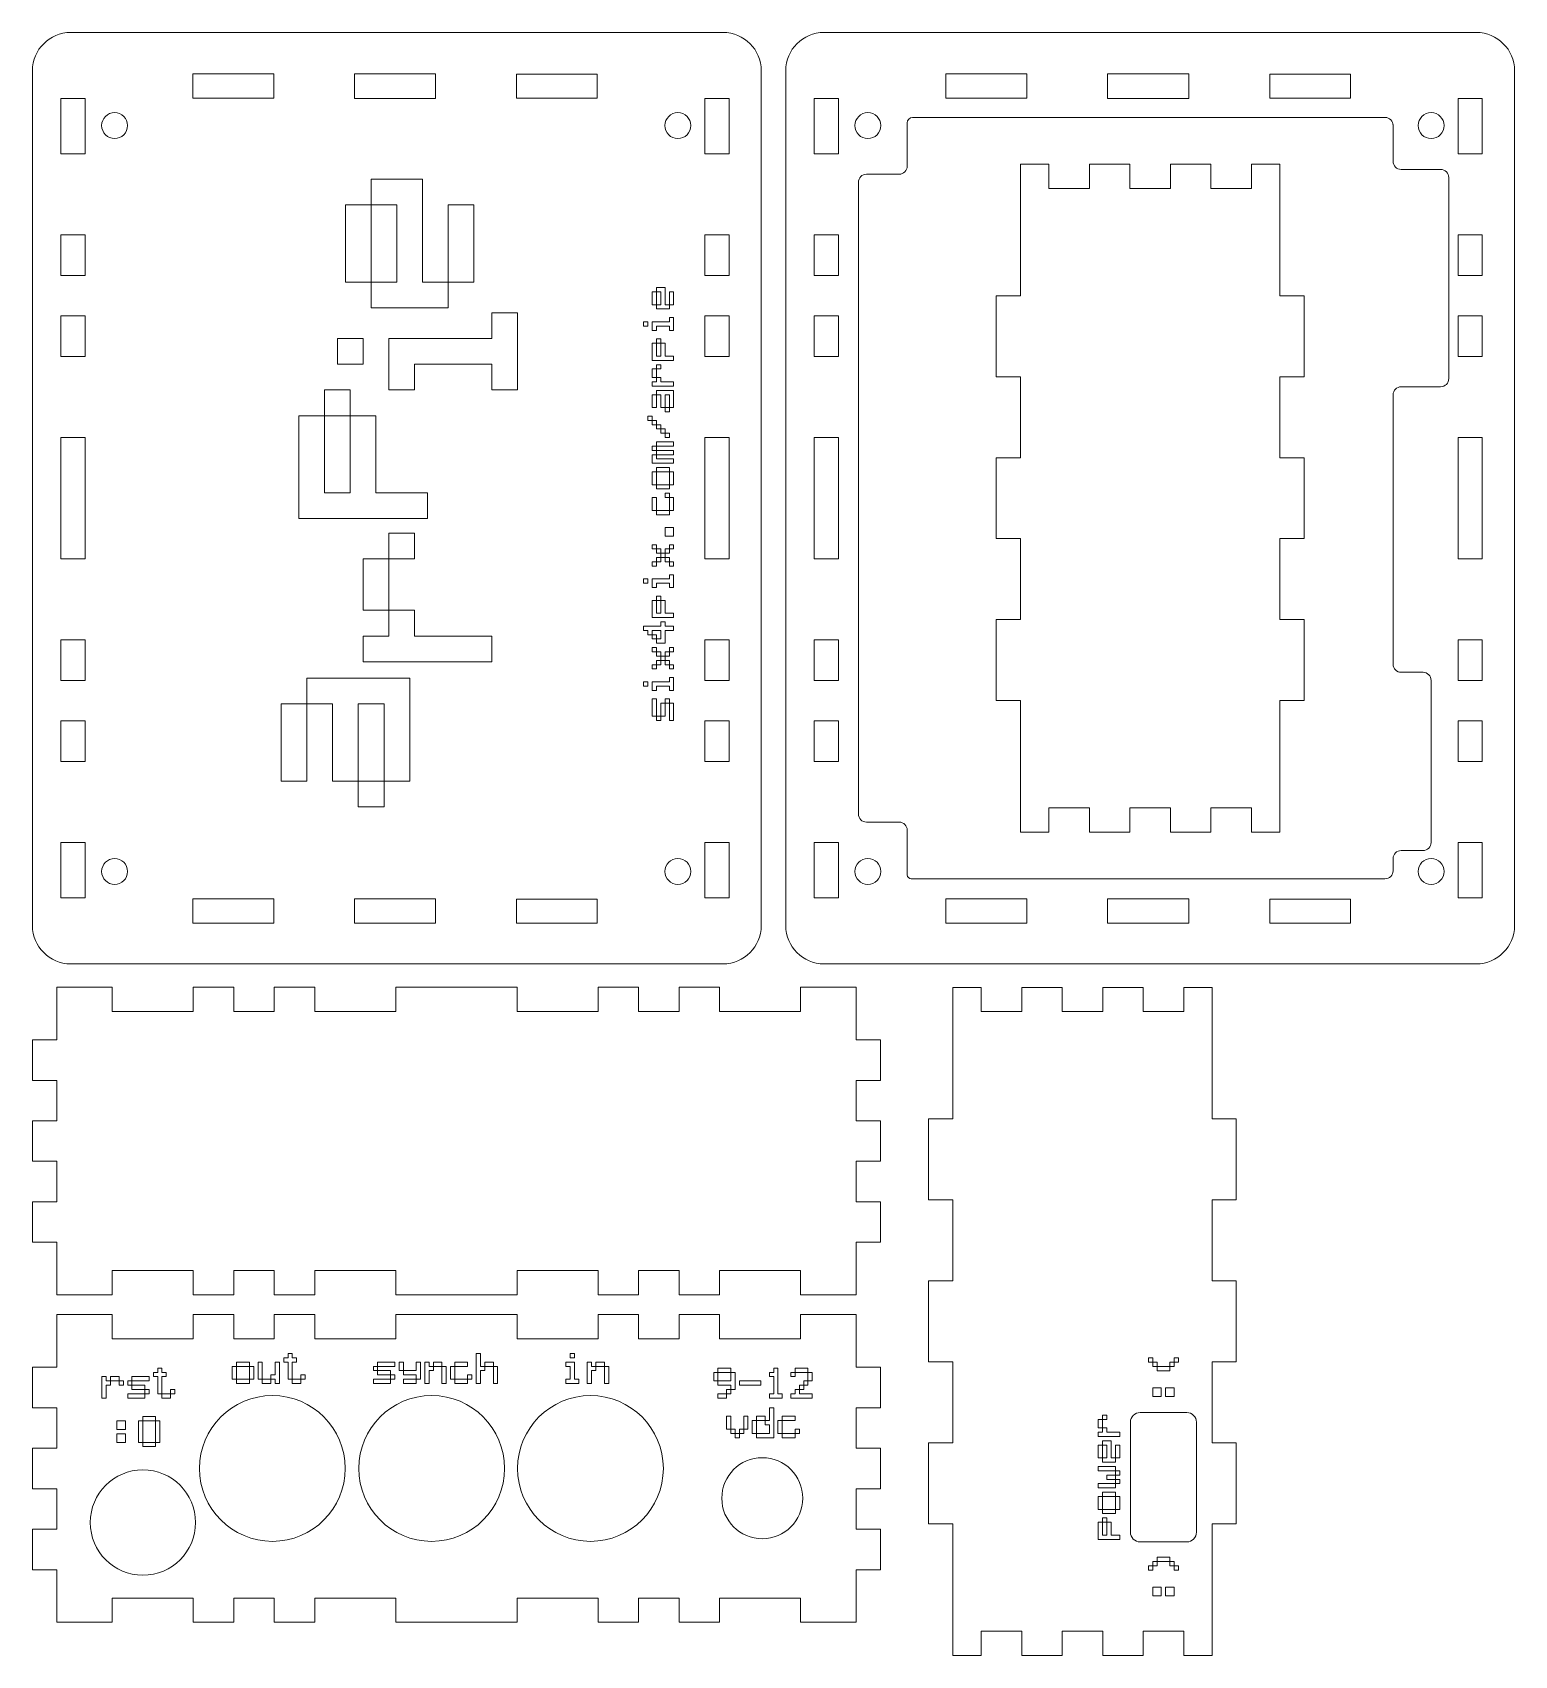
# Model space of a CAD drawing. Header units: centimetres. Extents: x -14.4 to 3.9, y -9.9 to 10.2.
import ezdxf

# ---------------------------------------------------------------- set-up
doc = ezdxf.new("R2010")
doc.units = ezdxf.units.CM
doc.header["$MEASUREMENT"] = 0
doc.layers.add('Layer 1', color=7, linetype='Continuous')

msp = doc.modelspace()

# ---------------------------------------------------------------- linework, layer by layer
at = {"layer": 'Layer 1', "color": 242, "lineweight": 9}
for centre, major_axis, ratio in [((-11.42619, -7.56009), (0.90001, 0), 0.99998889), ((-9.45945, -7.56009), (0.90001, 0), 0.99998889), ((-7.49799, -7.56009), (0.90001, 0), 0.99998889), ((-13.02475, -8.22799), (0.65001, 0), 0.99998462), ((-5.37633, -7.92799), (0.50001, 0), 0.99998)]:
    msp.add_ellipse(centre, major_axis=major_axis, ratio=ratio, dxfattribs=at)
at = {"layer": 'Layer 1', "color": 242, "lineweight": 20}
for points, knots in [([(-14.38907, -0.85867), (-14.38907, -0.85867), (-14.38907, 9.69855), (-14.38907, 9.69855), (-14.38907, 9.69855), (-14.38907, 9.95782), (-14.17696, 10.16994), (-13.91768, 10.16994), (-13.91768, 10.16994), (-13.91768, 10.16994), (-5.86047, 10.16994), (-5.86047, 10.16994), (-5.86047, 10.16994), (-5.60119, 10.16994), (-5.38907, 9.95782), (-5.38907, 9.69855), (-5.38907, 9.69855), (-5.38907, 9.69855), (-5.38907, -0.85867), (-5.38907, -0.85867), (-5.38907, -0.85867), (-5.38907, -1.11794), (-5.60119, -1.33006), (-5.86047, -1.33006), (-5.86047, -1.33006), (-5.86047, -1.33006), (-13.91768, -1.33006), (-13.91768, -1.33006), (-13.91768, -1.33006), (-14.17696, -1.33006), (-14.38907, -1.11794), (-14.38907, -0.85867)], [0, 0, 0, 0, 0.11111111, 0.11111111, 0.11111111, 0.11111111, 0.22222222, 0.22222222, 0.22222222, 0.22222222, 0.33333333, 0.33333333, 0.33333333, 0.33333333, 0.44444444, 0.44444444, 0.44444444, 0.44444444, 0.55555556, 0.55555556, 0.55555556, 0.55555556, 0.66666667, 0.66666667, 0.66666667, 0.66666667, 0.77777778, 0.77777778, 0.77777778, 0.77777778, 1, 1, 1, 1]), ([(-5.08668, -0.85867), (-5.08668, -0.85867), (-5.08668, 9.69855), (-5.08668, 9.69855), (-5.08668, 9.69855), (-5.08668, 9.95782), (-4.87457, 10.16994), (-4.61529, 10.16994), (-4.61529, 10.16994), (-4.61529, 10.16994), (3.44192, 10.16994), (3.44192, 10.16994), (3.44192, 10.16994), (3.7012, 10.16994), (3.91332, 9.95782), (3.91332, 9.69855), (3.91332, 9.69855), (3.91332, 9.69855), (3.91332, -0.85867), (3.91332, -0.85867), (3.91332, -0.85867), (3.91332, -1.11794), (3.7012, -1.33006), (3.44192, -1.33006), (3.44192, -1.33006), (3.44192, -1.33006), (-4.61529, -1.33006), (-4.61529, -1.33006), (-4.61529, -1.33006), (-4.87457, -1.33006), (-5.08668, -1.11794), (-5.08668, -0.85867)], [0, 0, 0, 0, 0.11111111, 0.11111111, 0.11111111, 0.11111111, 0.22222222, 0.22222222, 0.22222222, 0.22222222, 0.33333333, 0.33333333, 0.33333333, 0.33333333, 0.44444444, 0.44444444, 0.44444444, 0.44444444, 0.55555556, 0.55555556, 0.55555556, 0.55555556, 0.66666667, 0.66666667, 0.66666667, 0.66666667, 0.77777778, 0.77777778, 0.77777778, 0.77777778, 1, 1, 1, 1]), ([(-13.53447, 9.01994), (-13.53447, 9.10831), (-13.46283, 9.17994), (-13.37447, 9.17994), (-13.37447, 9.17994), (-13.28611, 9.17994), (-13.21447, 9.10831), (-13.21447, 9.01994), (-13.21447, 9.01994), (-13.21447, 8.93157), (-13.28611, 8.85994), (-13.37447, 8.85994), (-13.37447, 8.85994), (-13.46283, 8.85994), (-13.53447, 8.93157), (-13.53447, 9.01994)], [0, 0, 0, 0, 0.2, 0.2, 0.2, 0.2, 0.4, 0.4, 0.4, 0.4, 0.6, 0.6, 0.6, 0.6, 1, 1, 1, 1]), ([(-6.57907, 9.01994), (-6.57907, 9.10831), (-6.50743, 9.17994), (-6.41907, 9.17994), (-6.41907, 9.17994), (-6.33071, 9.17994), (-6.25907, 9.10831), (-6.25907, 9.01994), (-6.25907, 9.01994), (-6.25907, 8.93157), (-6.33071, 8.85994), (-6.41907, 8.85994), (-6.41907, 8.85994), (-6.50743, 8.85994), (-6.57907, 8.93157), (-6.57907, 9.01994)], [0, 0, 0, 0, 0.2, 0.2, 0.2, 0.2, 0.4, 0.4, 0.4, 0.4, 0.6, 0.6, 0.6, 0.6, 1, 1, 1, 1]), ([(-4.23208, 9.01994), (-4.23208, 9.10831), (-4.16044, 9.17994), (-4.07208, 9.17994), (-4.07208, 9.17994), (-3.98372, 9.17994), (-3.91208, 9.10831), (-3.91208, 9.01994), (-3.91208, 9.01994), (-3.91208, 8.93157), (-3.98372, 8.85994), (-4.07208, 8.85994), (-4.07208, 8.85994), (-4.16044, 8.85994), (-4.23208, 8.93157), (-4.23208, 9.01994)], [0, 0, 0, 0, 0.2, 0.2, 0.2, 0.2, 0.4, 0.4, 0.4, 0.4, 0.6, 0.6, 0.6, 0.6, 1, 1, 1, 1]), ([(-3.58668, 9.0128), (-3.58668, 9.0128), (-3.58668, 9.05345), (-3.58668, 9.05345), (-3.58668, 9.05345), (-3.58668, 9.09002), (-3.55676, 9.11994), (-3.52018, 9.11994)], [0, 0, 0, 0, 0.33333333, 0.33333333, 0.33333333, 0.33333333, 1, 1, 1, 1]), ([(2.08889, 9.11994), (2.09233, 9.1203), (2.09585, 9.12049), (2.09938, 9.12049), (2.09938, 9.12049), (2.09938, 9.12049), (2.31426, 9.12049), (2.31426, 9.12049), (2.31426, 9.12049), (2.36926, 9.12049), (2.41426, 9.07549), (2.41426, 9.02049), (2.41426, 9.02049), (2.41426, 9.02049), (2.41426, 8.95139), (2.41426, 8.95139), (2.41426, 8.95139), (2.41426, 8.94675), (2.41393, 8.94218), (2.41332, 8.9377)], [0, 0, 0, 0, 0.16666667, 0.16666667, 0.16666667, 0.16666667, 0.33333333, 0.33333333, 0.33333333, 0.33333333, 0.5, 0.5, 0.5, 0.5, 0.66666667, 0.66666667, 0.66666667, 0.66666667, 1, 1, 1, 1]), ([(2.72332, 9.01994), (2.72332, 9.10831), (2.79496, 9.17994), (2.88332, 9.17994), (2.88332, 9.17994), (2.97168, 9.17994), (3.04332, 9.10831), (3.04332, 9.01994), (3.04332, 9.01994), (3.04332, 8.93157), (2.97168, 8.85994), (2.88332, 8.85994), (2.88332, 8.85994), (2.79496, 8.85994), (2.72332, 8.93157), (2.72332, 9.01994)], [0, 0, 0, 0, 0.2, 0.2, 0.2, 0.2, 0.4, 0.4, 0.4, 0.4, 0.6, 0.6, 0.6, 0.6, 1, 1, 1, 1]), ([(2.72776, 8.47889), (2.72776, 8.47889), (2.51288, 8.47889), (2.51288, 8.47889), (2.51288, 8.47889), (2.45788, 8.47889), (2.41288, 8.52389), (2.41288, 8.57889), (2.41288, 8.57889), (2.41288, 8.57889), (2.41288, 8.64799), (2.41288, 8.64799), (2.41288, 8.64799), (2.41288, 8.65115), (2.41303, 8.65429), (2.41332, 8.65737)], [0, 0, 0, 0, 0.2, 0.2, 0.2, 0.2, 0.4, 0.4, 0.4, 0.4, 0.6, 0.6, 0.6, 0.6, 1, 1, 1, 1]), ([(-3.68668, 8.4199), (-3.68758, 8.41992), (-3.68848, 8.41994), (-3.68938, 8.41994), (-3.68938, 8.41994), (-3.68938, 8.41994), (-4.08938, 8.41994), (-4.08938, 8.41994), (-4.08938, 8.41994), (-4.14438, 8.41994), (-4.18938, 8.37493), (-4.18938, 8.31994), (-4.18938, 8.31994), (-4.18938, 8.31994), (-4.18938, 0.51993), (-4.18938, 0.51993), (-4.18938, 0.51993), (-4.18938, 0.46494), (-4.14438, 0.41993), (-4.08938, 0.41993), (-4.08938, 0.41993), (-4.08938, 0.41993), (-3.68938, 0.41993), (-3.68938, 0.41993)], [0, 0, 0, 0, 0.14285714, 0.14285714, 0.14285714, 0.14285714, 0.28571429, 0.28571429, 0.28571429, 0.28571429, 0.42857143, 0.42857143, 0.42857143, 0.42857143, 0.57142857, 0.57142857, 0.57142857, 0.57142857, 0.71428571, 0.71428571, 0.71428571, 0.71428571, 1, 1, 1, 1]), ([(-3.58668, 8.58904), (-3.58668, 8.58904), (-3.58668, 8.51994), (-3.58668, 8.51994), (-3.58668, 8.51994), (-3.58668, 8.46494), (-3.63168, 8.41994), (-3.68668, 8.41994), (-3.68668, 8.41994), (-3.68668, 8.41994), (-3.90156, 8.41994), (-3.90156, 8.41994)], [0, 0, 0, 0, 0.25, 0.25, 0.25, 0.25, 0.5, 0.5, 0.5, 0.5, 1, 1, 1, 1]), ([(2.5131, 8.47881), (2.5131, 8.47881), (3.00093, 8.47881), (3.00093, 8.47881), (3.00093, 8.47881), (3.05593, 8.47881), (3.10093, 8.43381), (3.10093, 8.37881), (3.10093, 8.37881), (3.10093, 8.37881), (3.10093, 5.89593), (3.10093, 5.89593), (3.10093, 5.89593), (3.10093, 5.84093), (3.05593, 5.79593), (3.00093, 5.79593), (3.00093, 5.79593), (3.00093, 5.79593), (2.51332, 5.79593), (2.51332, 5.79593)], [0, 0, 0, 0, 0.16666667, 0.16666667, 0.16666667, 0.16666667, 0.33333333, 0.33333333, 0.33333333, 0.33333333, 0.5, 0.5, 0.5, 0.5, 0.66666667, 0.66666667, 0.66666667, 0.66666667, 1, 1, 1, 1]), ([(2.41332, 5.62683), (2.41332, 5.62683), (2.41332, 5.69593), (2.41332, 5.69593), (2.41332, 5.69593), (2.41332, 5.75093), (2.45832, 5.79593), (2.51332, 5.79593), (2.51332, 5.79593), (2.51332, 5.79593), (2.7282, 5.79593), (2.7282, 5.79593)], [0, 0, 0, 0, 0.25, 0.25, 0.25, 0.25, 0.5, 0.5, 0.5, 0.5, 1, 1, 1, 1]), ([(2.7282, 2.26962), (2.7282, 2.26962), (2.51332, 2.26962), (2.51332, 2.26962), (2.51332, 2.26962), (2.45832, 2.26962), (2.41332, 2.31462), (2.41332, 2.36962), (2.41332, 2.36962), (2.41332, 2.36962), (2.41332, 2.43872), (2.41332, 2.43872)], [0, 0, 0, 0, 0.25, 0.25, 0.25, 0.25, 0.5, 0.5, 0.5, 0.5, 1, 1, 1, 1]), ([(2.51332, 2.26962), (2.51332, 2.26962), (2.78332, 2.26962), (2.78332, 2.26962), (2.78332, 2.26962), (2.83832, 2.26962), (2.88332, 2.22462), (2.88332, 2.16962), (2.88332, 2.16962), (2.88332, 2.16962), (2.88332, 0.16962), (2.88332, 0.16962), (2.88332, 0.16962), (2.88332, 0.11462), (2.83832, 0.06962), (2.78332, 0.06962), (2.78332, 0.06962), (2.78332, 0.06962), (2.51332, 0.06962), (2.51332, 0.06962)], [0, 0, 0, 0, 0.16666667, 0.16666667, 0.16666667, 0.16666667, 0.33333333, 0.33333333, 0.33333333, 0.33333333, 0.5, 0.5, 0.5, 0.5, 0.66666667, 0.66666667, 0.66666667, 0.66666667, 1, 1, 1, 1]), ([(-3.90073, 0.41993), (-3.90073, 0.41993), (-3.68585, 0.41993), (-3.68585, 0.41993), (-3.68585, 0.41993), (-3.63085, 0.41993), (-3.58585, 0.37493), (-3.58585, 0.31993), (-3.58585, 0.31993), (-3.58585, 0.31993), (-3.58585, 0.25083), (-3.58585, 0.25083), (-3.58585, 0.25083), (-3.58585, 0.24647), (-3.58614, 0.24218), (-3.58668, 0.23796)], [0, 0, 0, 0, 0.2, 0.2, 0.2, 0.2, 0.4, 0.4, 0.4, 0.4, 0.6, 0.6, 0.6, 0.6, 1, 1, 1, 1]), ([(2.41332, -0.09948), (2.41332, -0.09948), (2.41332, -0.03038), (2.41332, -0.03038), (2.41332, -0.03038), (2.41332, 0.02462), (2.45832, 0.06962), (2.51332, 0.06962), (2.51332, 0.06962), (2.51332, 0.06962), (2.7282, 0.06962), (2.7282, 0.06962)], [0, 0, 0, 0, 0.25, 0.25, 0.25, 0.25, 0.5, 0.5, 0.5, 0.5, 1, 1, 1, 1]), ([(-13.53447, -0.18866), (-13.53447, -0.10029), (-13.46283, -0.02866), (-13.37447, -0.02866), (-13.37447, -0.02866), (-13.28611, -0.02866), (-13.21447, -0.10029), (-13.21447, -0.18866), (-13.21447, -0.18866), (-13.21447, -0.27703), (-13.28611, -0.34866), (-13.37447, -0.34866), (-13.37447, -0.34866), (-13.46283, -0.34866), (-13.53447, -0.27703), (-13.53447, -0.18866)], [0, 0, 0, 0, 0.2, 0.2, 0.2, 0.2, 0.4, 0.4, 0.4, 0.4, 0.6, 0.6, 0.6, 0.6, 1, 1, 1, 1]), ([(-6.57907, -0.18866), (-6.57907, -0.10029), (-6.50743, -0.02866), (-6.41907, -0.02866), (-6.41907, -0.02866), (-6.33071, -0.02866), (-6.25907, -0.10029), (-6.25907, -0.18866), (-6.25907, -0.18866), (-6.25907, -0.27703), (-6.33071, -0.34866), (-6.41907, -0.34866), (-6.41907, -0.34866), (-6.50743, -0.34866), (-6.57907, -0.27703), (-6.57907, -0.18866)], [0, 0, 0, 0, 0.2, 0.2, 0.2, 0.2, 0.4, 0.4, 0.4, 0.4, 0.6, 0.6, 0.6, 0.6, 1, 1, 1, 1]), ([(-4.23208, -0.18866), (-4.23208, -0.10029), (-4.16044, -0.02866), (-4.07208, -0.02866), (-4.07208, -0.02866), (-3.98372, -0.02866), (-3.91208, -0.10029), (-3.91208, -0.18866), (-3.91208, -0.18866), (-3.91208, -0.27703), (-3.98372, -0.34866), (-4.07208, -0.34866), (-4.07208, -0.34866), (-4.16044, -0.34866), (-4.23208, -0.27703), (-4.23208, -0.18866)], [0, 0, 0, 0, 0.2, 0.2, 0.2, 0.2, 0.4, 0.4, 0.4, 0.4, 0.6, 0.6, 0.6, 0.6, 1, 1, 1, 1]), ([(2.41326, -0.11096), (2.41326, -0.11096), (2.41326, -0.18006), (2.41326, -0.18006), (2.41326, -0.18006), (2.41326, -0.23506), (2.36826, -0.28006), (2.31326, -0.28006), (2.31326, -0.28006), (2.31326, -0.28006), (2.09838, -0.28006), (2.09838, -0.28006)], [0, 0, 0, 0, 0.25, 0.25, 0.25, 0.25, 0.5, 0.5, 0.5, 0.5, 1, 1, 1, 1]), ([(2.72332, -0.18866), (2.72332, -0.10029), (2.79496, -0.02866), (2.88332, -0.02866), (2.88332, -0.02866), (2.97168, -0.02866), (3.04332, -0.10029), (3.04332, -0.18866), (3.04332, -0.18866), (3.04332, -0.27703), (2.97168, -0.34866), (2.88332, -0.34866), (2.88332, -0.34866), (2.79496, -0.34866), (2.72332, -0.27703), (2.72332, -0.18866)], [0, 0, 0, 0, 0.2, 0.2, 0.2, 0.2, 0.4, 0.4, 0.4, 0.4, 0.6, 0.6, 0.6, 0.6, 1, 1, 1, 1]), ([(-3.51952, -0.28006), (-3.51952, -0.28006), (-3.53668, -0.28006), (-3.53668, -0.28006), (-3.53668, -0.28006), (-3.56418, -0.28006), (-3.58668, -0.25756), (-3.58668, -0.23006)], [0, 0, 0, 0, 0.33333333, 0.33333333, 0.33333333, 0.33333333, 1, 1, 1, 1])]:
    msp.add_open_spline(points, degree=3, knots=knots, dxfattribs=at)
at = {"layer": 'Layer 1', "color": 242, "lineweight": 9}
for points, knots in [([(-12.41028, 9.35934), (-12.41028, 9.35934), (-12.41028, 9.65934), (-12.41028, 9.65934), (-12.41028, 9.65934), (-12.41028, 9.65934), (-11.41028, 9.65934), (-11.41028, 9.65934), (-11.41028, 9.65934), (-11.41028, 9.65934), (-11.41028, 9.35934), (-11.41028, 9.35934), (-11.41028, 9.35934), (-11.41028, 9.35934), (-12.41028, 9.35934), (-12.41028, 9.35934)], [0, 0, 0, 0, 0.2, 0.2, 0.2, 0.2, 0.4, 0.4, 0.4, 0.4, 0.6, 0.6, 0.6, 0.6, 1, 1, 1, 1]), ([(-10.41405, 9.35557), (-10.41405, 9.35557), (-10.41405, 9.65934), (-10.41405, 9.65934), (-10.41405, 9.65934), (-10.41405, 9.65934), (-9.41028, 9.65934), (-9.41028, 9.65934), (-9.41028, 9.65934), (-9.41028, 9.65934), (-9.41028, 9.35557), (-9.41028, 9.35557), (-9.41028, 9.35557), (-9.41028, 9.35557), (-10.41405, 9.35557), (-10.41405, 9.35557)], [0, 0, 0, 0, 0.2, 0.2, 0.2, 0.2, 0.4, 0.4, 0.4, 0.4, 0.6, 0.6, 0.6, 0.6, 1, 1, 1, 1]), ([(-8.41028, 9.35934), (-8.41028, 9.35934), (-8.41028, 9.65557), (-8.41028, 9.65557), (-8.41028, 9.65557), (-8.41028, 9.65557), (-7.41405, 9.65557), (-7.41405, 9.65557), (-7.41405, 9.65557), (-7.41405, 9.65557), (-7.41405, 9.35934), (-7.41405, 9.35934), (-7.41405, 9.35934), (-7.41405, 9.35934), (-8.41028, 9.35934), (-8.41028, 9.35934)], [0, 0, 0, 0, 0.2, 0.2, 0.2, 0.2, 0.4, 0.4, 0.4, 0.4, 0.6, 0.6, 0.6, 0.6, 1, 1, 1, 1]), ([(-3.10789, 9.35934), (-3.10789, 9.35934), (-3.10789, 9.65934), (-3.10789, 9.65934), (-3.10789, 9.65934), (-3.10789, 9.65934), (-2.10789, 9.65934), (-2.10789, 9.65934), (-2.10789, 9.65934), (-2.10789, 9.65934), (-2.10789, 9.35934), (-2.10789, 9.35934), (-2.10789, 9.35934), (-2.10789, 9.35934), (-3.10789, 9.35934), (-3.10789, 9.35934)], [0, 0, 0, 0, 0.2, 0.2, 0.2, 0.2, 0.4, 0.4, 0.4, 0.4, 0.6, 0.6, 0.6, 0.6, 1, 1, 1, 1]), ([(-1.11166, 9.35557), (-1.11166, 9.35557), (-1.11166, 9.65934), (-1.11166, 9.65934), (-1.11166, 9.65934), (-1.11166, 9.65934), (-0.10789, 9.65934), (-0.10789, 9.65934), (-0.10789, 9.65934), (-0.10789, 9.65934), (-0.10789, 9.35557), (-0.10789, 9.35557), (-0.10789, 9.35557), (-0.10789, 9.35557), (-1.11166, 9.35557), (-1.11166, 9.35557)], [0, 0, 0, 0, 0.2, 0.2, 0.2, 0.2, 0.4, 0.4, 0.4, 0.4, 0.6, 0.6, 0.6, 0.6, 1, 1, 1, 1]), ([(0.89211, 9.35934), (0.89211, 9.35934), (0.89211, 9.65557), (0.89211, 9.65557), (0.89211, 9.65557), (0.89211, 9.65557), (1.88834, 9.65557), (1.88834, 9.65557), (1.88834, 9.65557), (1.88834, 9.65557), (1.88834, 9.35934), (1.88834, 9.35934), (1.88834, 9.35934), (1.88834, 9.35934), (0.89211, 9.35934), (0.89211, 9.35934)], [0, 0, 0, 0, 0.2, 0.2, 0.2, 0.2, 0.4, 0.4, 0.4, 0.4, 0.6, 0.6, 0.6, 0.6, 1, 1, 1, 1]), ([(-14.03906, 8.66994), (-14.03906, 8.66994), (-14.03906, 9.35559), (-14.03906, 9.35559), (-14.03906, 9.35559), (-14.03906, 9.35559), (-13.73908, 9.35559), (-13.73908, 9.35559), (-13.73908, 9.35559), (-13.73908, 9.35559), (-13.73908, 8.66994), (-13.73908, 8.66994), (-13.73908, 8.66994), (-13.73908, 8.66994), (-14.03906, 8.66994), (-14.03906, 8.66994)], [0, 0, 0, 0, 0.2, 0.2, 0.2, 0.2, 0.4, 0.4, 0.4, 0.4, 0.6, 0.6, 0.6, 0.6, 1, 1, 1, 1]), ([(-6.08716, 8.66994), (-6.08716, 8.66994), (-6.08716, 9.35559), (-6.08716, 9.35559), (-6.08716, 9.35559), (-6.08716, 9.35559), (-5.78718, 9.35559), (-5.78718, 9.35559), (-5.78718, 9.35559), (-5.78718, 9.35559), (-5.78718, 8.66994), (-5.78718, 8.66994), (-5.78718, 8.66994), (-5.78718, 8.66994), (-6.08716, 8.66994), (-6.08716, 8.66994)], [0, 0, 0, 0, 0.2, 0.2, 0.2, 0.2, 0.4, 0.4, 0.4, 0.4, 0.6, 0.6, 0.6, 0.6, 1, 1, 1, 1]), ([(-4.73667, 8.66994), (-4.73667, 8.66994), (-4.73667, 9.35559), (-4.73667, 9.35559), (-4.73667, 9.35559), (-4.73667, 9.35559), (-4.43669, 9.35559), (-4.43669, 9.35559), (-4.43669, 9.35559), (-4.43669, 9.35559), (-4.43669, 8.66994), (-4.43669, 8.66994), (-4.43669, 8.66994), (-4.43669, 8.66994), (-4.73667, 8.66994), (-4.73667, 8.66994)], [0, 0, 0, 0, 0.2, 0.2, 0.2, 0.2, 0.4, 0.4, 0.4, 0.4, 0.6, 0.6, 0.6, 0.6, 1, 1, 1, 1]), ([(3.21523, 8.66994), (3.21523, 8.66994), (3.21523, 9.35559), (3.21523, 9.35559), (3.21523, 9.35559), (3.21523, 9.35559), (3.51521, 9.35559), (3.51521, 9.35559), (3.51521, 9.35559), (3.51521, 9.35559), (3.51521, 8.66994), (3.51521, 8.66994), (3.51521, 8.66994), (3.51521, 8.66994), (3.21523, 8.66994), (3.21523, 8.66994)], [0, 0, 0, 0, 0.2, 0.2, 0.2, 0.2, 0.4, 0.4, 0.4, 0.4, 0.6, 0.6, 0.6, 0.6, 1, 1, 1, 1]), ([(-2.18668, 6.91994), (-2.18668, 6.91994), (-2.18668, 8.54494), (-2.18668, 8.54494), (-2.18668, 8.54494), (-2.18668, 8.54494), (-1.83668, 8.54494), (-1.83668, 8.54494)], [0, 0, 0, 0, 0.33333333, 0.33333333, 0.33333333, 0.33333333, 1, 1, 1, 1]), ([(0.6633, 8.54494), (0.6633, 8.54494), (1.01332, 8.54494), (1.01332, 8.54494), (1.01332, 8.54494), (1.01332, 8.54494), (1.01332, 6.91994), (1.01332, 6.91994)], [0, 0, 0, 0, 0.33333333, 0.33333333, 0.33333333, 0.33333333, 1, 1, 1, 1]), ([(-14.03906, 7.16994), (-14.03906, 7.16994), (-14.03906, 7.66994), (-14.03906, 7.66994), (-14.03906, 7.66994), (-14.03906, 7.66994), (-13.73906, 7.66994), (-13.73906, 7.66994), (-13.73906, 7.66994), (-13.73906, 7.66994), (-13.73906, 7.16994), (-13.73906, 7.16994), (-13.73906, 7.16994), (-13.73906, 7.16994), (-14.03906, 7.16994), (-14.03906, 7.16994)], [0, 0, 0, 0, 0.2, 0.2, 0.2, 0.2, 0.4, 0.4, 0.4, 0.4, 0.6, 0.6, 0.6, 0.6, 1, 1, 1, 1]), ([(-6.08716, 7.16994), (-6.08716, 7.16994), (-6.08716, 7.66994), (-6.08716, 7.66994), (-6.08716, 7.66994), (-6.08716, 7.66994), (-5.78716, 7.66994), (-5.78716, 7.66994), (-5.78716, 7.66994), (-5.78716, 7.66994), (-5.78716, 7.16994), (-5.78716, 7.16994), (-5.78716, 7.16994), (-5.78716, 7.16994), (-6.08716, 7.16994), (-6.08716, 7.16994)], [0, 0, 0, 0, 0.2, 0.2, 0.2, 0.2, 0.4, 0.4, 0.4, 0.4, 0.6, 0.6, 0.6, 0.6, 1, 1, 1, 1]), ([(-4.73667, 7.16994), (-4.73667, 7.16994), (-4.73667, 7.66994), (-4.73667, 7.66994), (-4.73667, 7.66994), (-4.73667, 7.66994), (-4.43667, 7.66994), (-4.43667, 7.66994), (-4.43667, 7.66994), (-4.43667, 7.66994), (-4.43667, 7.16994), (-4.43667, 7.16994), (-4.43667, 7.16994), (-4.43667, 7.16994), (-4.73667, 7.16994), (-4.73667, 7.16994)], [0, 0, 0, 0, 0.2, 0.2, 0.2, 0.2, 0.4, 0.4, 0.4, 0.4, 0.6, 0.6, 0.6, 0.6, 1, 1, 1, 1]), ([(3.21523, 7.16994), (3.21523, 7.16994), (3.21523, 7.66994), (3.21523, 7.66994), (3.21523, 7.66994), (3.21523, 7.66994), (3.51523, 7.66994), (3.51523, 7.66994), (3.51523, 7.66994), (3.51523, 7.66994), (3.51523, 7.16994), (3.51523, 7.16994), (3.51523, 7.16994), (3.51523, 7.16994), (3.21523, 7.16994), (3.21523, 7.16994)], [0, 0, 0, 0, 0.2, 0.2, 0.2, 0.2, 0.4, 0.4, 0.4, 0.4, 0.6, 0.6, 0.6, 0.6, 1, 1, 1, 1]), ([(-14.03906, 6.16994), (-14.03906, 6.16994), (-14.03906, 6.66994), (-14.03906, 6.66994), (-14.03906, 6.66994), (-14.03906, 6.66994), (-13.73906, 6.66994), (-13.73906, 6.66994), (-13.73906, 6.66994), (-13.73906, 6.66994), (-13.73906, 6.16994), (-13.73906, 6.16994), (-13.73906, 6.16994), (-13.73906, 6.16994), (-14.03906, 6.16994), (-14.03906, 6.16994)], [0, 0, 0, 0, 0.2, 0.2, 0.2, 0.2, 0.4, 0.4, 0.4, 0.4, 0.6, 0.6, 0.6, 0.6, 1, 1, 1, 1]), ([(-6.08716, 6.16994), (-6.08716, 6.16994), (-6.08716, 6.66994), (-6.08716, 6.66994), (-6.08716, 6.66994), (-6.08716, 6.66994), (-5.78716, 6.66994), (-5.78716, 6.66994), (-5.78716, 6.66994), (-5.78716, 6.66994), (-5.78716, 6.16994), (-5.78716, 6.16994), (-5.78716, 6.16994), (-5.78716, 6.16994), (-6.08716, 6.16994), (-6.08716, 6.16994)], [0, 0, 0, 0, 0.2, 0.2, 0.2, 0.2, 0.4, 0.4, 0.4, 0.4, 0.6, 0.6, 0.6, 0.6, 1, 1, 1, 1]), ([(-4.73667, 6.16994), (-4.73667, 6.16994), (-4.73667, 6.66994), (-4.73667, 6.66994), (-4.73667, 6.66994), (-4.73667, 6.66994), (-4.43667, 6.66994), (-4.43667, 6.66994), (-4.43667, 6.66994), (-4.43667, 6.66994), (-4.43667, 6.16994), (-4.43667, 6.16994), (-4.43667, 6.16994), (-4.43667, 6.16994), (-4.73667, 6.16994), (-4.73667, 6.16994)], [0, 0, 0, 0, 0.2, 0.2, 0.2, 0.2, 0.4, 0.4, 0.4, 0.4, 0.6, 0.6, 0.6, 0.6, 1, 1, 1, 1]), ([(3.21523, 6.16994), (3.21523, 6.16994), (3.21523, 6.66994), (3.21523, 6.66994), (3.21523, 6.66994), (3.21523, 6.66994), (3.51523, 6.66994), (3.51523, 6.66994), (3.51523, 6.66994), (3.51523, 6.66994), (3.51523, 6.16994), (3.51523, 6.16994), (3.51523, 6.16994), (3.51523, 6.16994), (3.21523, 6.16994), (3.21523, 6.16994)], [0, 0, 0, 0, 0.2, 0.2, 0.2, 0.2, 0.4, 0.4, 0.4, 0.4, 0.6, 0.6, 0.6, 0.6, 1, 1, 1, 1]), ([(-14.03906, 3.66994), (-14.03906, 3.66994), (-14.03906, 5.16994), (-14.03906, 5.16994), (-14.03906, 5.16994), (-14.03906, 5.16994), (-13.73906, 5.16994), (-13.73906, 5.16994), (-13.73906, 5.16994), (-13.73906, 5.16994), (-13.73906, 3.66994), (-13.73906, 3.66994), (-13.73906, 3.66994), (-13.73906, 3.66994), (-14.03906, 3.66994), (-14.03906, 3.66994)], [0, 0, 0, 0, 0.2, 0.2, 0.2, 0.2, 0.4, 0.4, 0.4, 0.4, 0.6, 0.6, 0.6, 0.6, 1, 1, 1, 1]), ([(-6.08716, 3.66994), (-6.08716, 3.66994), (-6.08716, 5.16994), (-6.08716, 5.16994), (-6.08716, 5.16994), (-6.08716, 5.16994), (-5.78716, 5.16994), (-5.78716, 5.16994), (-5.78716, 5.16994), (-5.78716, 5.16994), (-5.78716, 3.66994), (-5.78716, 3.66994), (-5.78716, 3.66994), (-5.78716, 3.66994), (-6.08716, 3.66994), (-6.08716, 3.66994)], [0, 0, 0, 0, 0.2, 0.2, 0.2, 0.2, 0.4, 0.4, 0.4, 0.4, 0.6, 0.6, 0.6, 0.6, 1, 1, 1, 1]), ([(-4.73667, 3.66994), (-4.73667, 3.66994), (-4.73667, 5.16994), (-4.73667, 5.16994), (-4.73667, 5.16994), (-4.73667, 5.16994), (-4.43667, 5.16994), (-4.43667, 5.16994), (-4.43667, 5.16994), (-4.43667, 5.16994), (-4.43667, 3.66994), (-4.43667, 3.66994), (-4.43667, 3.66994), (-4.43667, 3.66994), (-4.73667, 3.66994), (-4.73667, 3.66994)], [0, 0, 0, 0, 0.2, 0.2, 0.2, 0.2, 0.4, 0.4, 0.4, 0.4, 0.6, 0.6, 0.6, 0.6, 1, 1, 1, 1]), ([(3.21523, 3.66994), (3.21523, 3.66994), (3.21523, 5.16994), (3.21523, 5.16994), (3.21523, 5.16994), (3.21523, 5.16994), (3.51523, 5.16994), (3.51523, 5.16994), (3.51523, 5.16994), (3.51523, 5.16994), (3.51523, 3.66994), (3.51523, 3.66994), (3.51523, 3.66994), (3.51523, 3.66994), (3.21523, 3.66994), (3.21523, 3.66994)], [0, 0, 0, 0, 0.2, 0.2, 0.2, 0.2, 0.4, 0.4, 0.4, 0.4, 0.6, 0.6, 0.6, 0.6, 1, 1, 1, 1]), ([(-14.03906, 2.16994), (-14.03906, 2.16994), (-14.03906, 2.66994), (-14.03906, 2.66994), (-14.03906, 2.66994), (-14.03906, 2.66994), (-13.73906, 2.66994), (-13.73906, 2.66994), (-13.73906, 2.66994), (-13.73906, 2.66994), (-13.73906, 2.16994), (-13.73906, 2.16994), (-13.73906, 2.16994), (-13.73906, 2.16994), (-14.03906, 2.16994), (-14.03906, 2.16994)], [0, 0, 0, 0, 0.2, 0.2, 0.2, 0.2, 0.4, 0.4, 0.4, 0.4, 0.6, 0.6, 0.6, 0.6, 1, 1, 1, 1]), ([(-6.08716, 2.16994), (-6.08716, 2.16994), (-6.08716, 2.66994), (-6.08716, 2.66994), (-6.08716, 2.66994), (-6.08716, 2.66994), (-5.78716, 2.66994), (-5.78716, 2.66994), (-5.78716, 2.66994), (-5.78716, 2.66994), (-5.78716, 2.16994), (-5.78716, 2.16994), (-5.78716, 2.16994), (-5.78716, 2.16994), (-6.08716, 2.16994), (-6.08716, 2.16994)], [0, 0, 0, 0, 0.2, 0.2, 0.2, 0.2, 0.4, 0.4, 0.4, 0.4, 0.6, 0.6, 0.6, 0.6, 1, 1, 1, 1]), ([(-4.73667, 2.16994), (-4.73667, 2.16994), (-4.73667, 2.66994), (-4.73667, 2.66994), (-4.73667, 2.66994), (-4.73667, 2.66994), (-4.43667, 2.66994), (-4.43667, 2.66994), (-4.43667, 2.66994), (-4.43667, 2.66994), (-4.43667, 2.16994), (-4.43667, 2.16994), (-4.43667, 2.16994), (-4.43667, 2.16994), (-4.73667, 2.16994), (-4.73667, 2.16994)], [0, 0, 0, 0, 0.2, 0.2, 0.2, 0.2, 0.4, 0.4, 0.4, 0.4, 0.6, 0.6, 0.6, 0.6, 1, 1, 1, 1]), ([(3.21523, 2.16994), (3.21523, 2.16994), (3.21523, 2.66994), (3.21523, 2.66994), (3.21523, 2.66994), (3.21523, 2.66994), (3.51523, 2.66994), (3.51523, 2.66994), (3.51523, 2.66994), (3.51523, 2.66994), (3.51523, 2.16994), (3.51523, 2.16994), (3.51523, 2.16994), (3.51523, 2.16994), (3.21523, 2.16994), (3.21523, 2.16994)], [0, 0, 0, 0, 0.2, 0.2, 0.2, 0.2, 0.4, 0.4, 0.4, 0.4, 0.6, 0.6, 0.6, 0.6, 1, 1, 1, 1]), ([(-1.83668, 0.29494), (-1.83668, 0.29494), (-2.18668, 0.29494), (-2.18668, 0.29494), (-2.18668, 0.29494), (-2.18668, 0.29494), (-2.18668, 1.91994), (-2.18668, 1.91994)], [0, 0, 0, 0, 0.33333333, 0.33333333, 0.33333333, 0.33333333, 1, 1, 1, 1]), ([(1.01332, 1.91994), (1.01332, 1.91994), (1.01332, 0.29494), (1.01332, 0.29494), (1.01332, 0.29494), (1.01332, 0.29494), (0.66332, 0.29494), (0.66332, 0.29494)], [0, 0, 0, 0, 0.33333333, 0.33333333, 0.33333333, 0.33333333, 1, 1, 1, 1]), ([(-14.03906, 1.16994), (-14.03906, 1.16994), (-14.03906, 1.66994), (-14.03906, 1.66994), (-14.03906, 1.66994), (-14.03906, 1.66994), (-13.73906, 1.66994), (-13.73906, 1.66994), (-13.73906, 1.66994), (-13.73906, 1.66994), (-13.73906, 1.16994), (-13.73906, 1.16994), (-13.73906, 1.16994), (-13.73906, 1.16994), (-14.03906, 1.16994), (-14.03906, 1.16994)], [0, 0, 0, 0, 0.2, 0.2, 0.2, 0.2, 0.4, 0.4, 0.4, 0.4, 0.6, 0.6, 0.6, 0.6, 1, 1, 1, 1]), ([(-6.08716, 1.16994), (-6.08716, 1.16994), (-6.08716, 1.66994), (-6.08716, 1.66994), (-6.08716, 1.66994), (-6.08716, 1.66994), (-5.78716, 1.66994), (-5.78716, 1.66994), (-5.78716, 1.66994), (-5.78716, 1.66994), (-5.78716, 1.16994), (-5.78716, 1.16994), (-5.78716, 1.16994), (-5.78716, 1.16994), (-6.08716, 1.16994), (-6.08716, 1.16994)], [0, 0, 0, 0, 0.2, 0.2, 0.2, 0.2, 0.4, 0.4, 0.4, 0.4, 0.6, 0.6, 0.6, 0.6, 1, 1, 1, 1]), ([(-4.73667, 1.16994), (-4.73667, 1.16994), (-4.73667, 1.66994), (-4.73667, 1.66994), (-4.73667, 1.66994), (-4.73667, 1.66994), (-4.43667, 1.66994), (-4.43667, 1.66994), (-4.43667, 1.66994), (-4.43667, 1.66994), (-4.43667, 1.16994), (-4.43667, 1.16994), (-4.43667, 1.16994), (-4.43667, 1.16994), (-4.73667, 1.16994), (-4.73667, 1.16994)], [0, 0, 0, 0, 0.2, 0.2, 0.2, 0.2, 0.4, 0.4, 0.4, 0.4, 0.6, 0.6, 0.6, 0.6, 1, 1, 1, 1]), ([(3.21523, 1.16994), (3.21523, 1.16994), (3.21523, 1.66994), (3.21523, 1.66994), (3.21523, 1.66994), (3.21523, 1.66994), (3.51523, 1.66994), (3.51523, 1.66994), (3.51523, 1.66994), (3.51523, 1.66994), (3.51523, 1.16994), (3.51523, 1.16994), (3.51523, 1.16994), (3.51523, 1.16994), (3.21523, 1.16994), (3.21523, 1.16994)], [0, 0, 0, 0, 0.2, 0.2, 0.2, 0.2, 0.4, 0.4, 0.4, 0.4, 0.6, 0.6, 0.6, 0.6, 1, 1, 1, 1]), ([(-14.03908, -0.51571), (-14.03908, -0.51571), (-14.03908, 0.16994), (-14.03908, 0.16994), (-14.03908, 0.16994), (-14.03908, 0.16994), (-13.73906, 0.16994), (-13.73906, 0.16994), (-13.73906, 0.16994), (-13.73906, 0.16994), (-13.73906, -0.51571), (-13.73906, -0.51571), (-13.73906, -0.51571), (-13.73906, -0.51571), (-14.03908, -0.51571), (-14.03908, -0.51571)], [0, 0, 0, 0, 0.2, 0.2, 0.2, 0.2, 0.4, 0.4, 0.4, 0.4, 0.6, 0.6, 0.6, 0.6, 1, 1, 1, 1]), ([(-6.08718, -0.51571), (-6.08718, -0.51571), (-6.08718, 0.16994), (-6.08718, 0.16994), (-6.08718, 0.16994), (-6.08718, 0.16994), (-5.78716, 0.16994), (-5.78716, 0.16994), (-5.78716, 0.16994), (-5.78716, 0.16994), (-5.78716, -0.51571), (-5.78716, -0.51571), (-5.78716, -0.51571), (-5.78716, -0.51571), (-6.08718, -0.51571), (-6.08718, -0.51571)], [0, 0, 0, 0, 0.2, 0.2, 0.2, 0.2, 0.4, 0.4, 0.4, 0.4, 0.6, 0.6, 0.6, 0.6, 1, 1, 1, 1]), ([(-4.73669, -0.51571), (-4.73669, -0.51571), (-4.73669, 0.16994), (-4.73669, 0.16994), (-4.73669, 0.16994), (-4.73669, 0.16994), (-4.43667, 0.16994), (-4.43667, 0.16994), (-4.43667, 0.16994), (-4.43667, 0.16994), (-4.43667, -0.51571), (-4.43667, -0.51571), (-4.43667, -0.51571), (-4.43667, -0.51571), (-4.73669, -0.51571), (-4.73669, -0.51571)], [0, 0, 0, 0, 0.2, 0.2, 0.2, 0.2, 0.4, 0.4, 0.4, 0.4, 0.6, 0.6, 0.6, 0.6, 1, 1, 1, 1]), ([(3.21521, -0.51571), (3.21521, -0.51571), (3.21521, 0.16994), (3.21521, 0.16994), (3.21521, 0.16994), (3.21521, 0.16994), (3.51523, 0.16994), (3.51523, 0.16994), (3.51523, 0.16994), (3.51523, 0.16994), (3.51523, -0.51571), (3.51523, -0.51571), (3.51523, -0.51571), (3.51523, -0.51571), (3.21521, -0.51571), (3.21521, -0.51571)], [0, 0, 0, 0, 0.2, 0.2, 0.2, 0.2, 0.4, 0.4, 0.4, 0.4, 0.6, 0.6, 0.6, 0.6, 1, 1, 1, 1]), ([(-12.41028, -0.82566), (-12.41028, -0.82566), (-12.41028, -0.52566), (-12.41028, -0.52566), (-12.41028, -0.52566), (-12.41028, -0.52566), (-11.41028, -0.52566), (-11.41028, -0.52566), (-11.41028, -0.52566), (-11.41028, -0.52566), (-11.41028, -0.82566), (-11.41028, -0.82566), (-11.41028, -0.82566), (-11.41028, -0.82566), (-12.41028, -0.82566), (-12.41028, -0.82566)], [0, 0, 0, 0, 0.2, 0.2, 0.2, 0.2, 0.4, 0.4, 0.4, 0.4, 0.6, 0.6, 0.6, 0.6, 1, 1, 1, 1]), ([(-10.41405, -0.82943), (-10.41405, -0.82943), (-10.41405, -0.52566), (-10.41405, -0.52566), (-10.41405, -0.52566), (-10.41405, -0.52566), (-9.41028, -0.52566), (-9.41028, -0.52566), (-9.41028, -0.52566), (-9.41028, -0.52566), (-9.41028, -0.82943), (-9.41028, -0.82943), (-9.41028, -0.82943), (-9.41028, -0.82943), (-10.41405, -0.82943), (-10.41405, -0.82943)], [0, 0, 0, 0, 0.2, 0.2, 0.2, 0.2, 0.4, 0.4, 0.4, 0.4, 0.6, 0.6, 0.6, 0.6, 1, 1, 1, 1]), ([(-8.41028, -0.82566), (-8.41028, -0.82566), (-8.41028, -0.52943), (-8.41028, -0.52943), (-8.41028, -0.52943), (-8.41028, -0.52943), (-7.41405, -0.52943), (-7.41405, -0.52943), (-7.41405, -0.52943), (-7.41405, -0.52943), (-7.41405, -0.82566), (-7.41405, -0.82566), (-7.41405, -0.82566), (-7.41405, -0.82566), (-8.41028, -0.82566), (-8.41028, -0.82566)], [0, 0, 0, 0, 0.2, 0.2, 0.2, 0.2, 0.4, 0.4, 0.4, 0.4, 0.6, 0.6, 0.6, 0.6, 1, 1, 1, 1]), ([(-3.10789, -0.82566), (-3.10789, -0.82566), (-3.10789, -0.52566), (-3.10789, -0.52566), (-3.10789, -0.52566), (-3.10789, -0.52566), (-2.10789, -0.52566), (-2.10789, -0.52566), (-2.10789, -0.52566), (-2.10789, -0.52566), (-2.10789, -0.82566), (-2.10789, -0.82566), (-2.10789, -0.82566), (-2.10789, -0.82566), (-3.10789, -0.82566), (-3.10789, -0.82566)], [0, 0, 0, 0, 0.2, 0.2, 0.2, 0.2, 0.4, 0.4, 0.4, 0.4, 0.6, 0.6, 0.6, 0.6, 1, 1, 1, 1]), ([(-1.11166, -0.82943), (-1.11166, -0.82943), (-1.11166, -0.52566), (-1.11166, -0.52566), (-1.11166, -0.52566), (-1.11166, -0.52566), (-0.10789, -0.52566), (-0.10789, -0.52566), (-0.10789, -0.52566), (-0.10789, -0.52566), (-0.10789, -0.82943), (-0.10789, -0.82943), (-0.10789, -0.82943), (-0.10789, -0.82943), (-1.11166, -0.82943), (-1.11166, -0.82943)], [0, 0, 0, 0, 0.2, 0.2, 0.2, 0.2, 0.4, 0.4, 0.4, 0.4, 0.6, 0.6, 0.6, 0.6, 1, 1, 1, 1]), ([(0.89211, -0.82566), (0.89211, -0.82566), (0.89211, -0.52943), (0.89211, -0.52943), (0.89211, -0.52943), (0.89211, -0.52943), (1.88834, -0.52943), (1.88834, -0.52943), (1.88834, -0.52943), (1.88834, -0.52943), (1.88834, -0.82566), (1.88834, -0.82566), (1.88834, -0.82566), (1.88834, -0.82566), (0.89211, -0.82566), (0.89211, -0.82566)], [0, 0, 0, 0, 0.2, 0.2, 0.2, 0.2, 0.4, 0.4, 0.4, 0.4, 0.6, 0.6, 0.6, 0.6, 1, 1, 1, 1]), ([(-3.02244, -3.2451), (-3.02244, -3.2451), (-3.02244, -1.6201), (-3.02244, -1.6201), (-3.02244, -1.6201), (-3.02244, -1.6201), (-2.67244, -1.6201), (-2.67244, -1.6201)], [0, 0, 0, 0, 0.33333333, 0.33333333, 0.33333333, 0.33333333, 1, 1, 1, 1]), ([(-0.17244, -1.6201), (-0.17244, -1.6201), (0.17756, -1.6201), (0.17756, -1.6201), (0.17756, -1.6201), (0.17756, -1.6201), (0.17756, -3.2451), (0.17756, -3.2451)], [0, 0, 0, 0, 0.33333333, 0.33333333, 0.33333333, 0.33333333, 1, 1, 1, 1]), ([(-0.13502, -8.46754), (-0.13502, -8.46754), (-0.70994, -8.46754), (-0.70994, -8.46754), (-0.70994, -8.46754), (-0.77594, -8.46754), (-0.82994, -8.41354), (-0.82994, -8.34754), (-0.82994, -8.34754), (-0.82994, -8.34754), (-0.82994, -6.98946), (-0.82994, -6.98946), (-0.82994, -6.98946), (-0.82994, -6.92346), (-0.77594, -6.86946), (-0.70994, -6.86946), (-0.70994, -6.86946), (-0.70994, -6.86946), (-0.13502, -6.86946), (-0.13502, -6.86946), (-0.13502, -6.86946), (-0.06902, -6.86946), (-0.01502, -6.92346), (-0.01502, -6.98946), (-0.01502, -6.98946), (-0.01502, -6.98946), (-0.01502, -8.34754), (-0.01502, -8.34754), (-0.01502, -8.34754), (-0.01502, -8.41354), (-0.06902, -8.46754), (-0.13502, -8.46754)], [0, 0, 0, 0, 0.11111111, 0.11111111, 0.11111111, 0.11111111, 0.22222222, 0.22222222, 0.22222222, 0.22222222, 0.33333333, 0.33333333, 0.33333333, 0.33333333, 0.44444444, 0.44444444, 0.44444444, 0.44444444, 0.55555556, 0.55555556, 0.55555556, 0.55555556, 0.66666667, 0.66666667, 0.66666667, 0.66666667, 0.77777778, 0.77777778, 0.77777778, 0.77777778, 1, 1, 1, 1]), ([(-2.67242, -9.8701), (-2.67242, -9.8701), (-3.02244, -9.8701), (-3.02244, -9.8701), (-3.02244, -9.8701), (-3.02244, -9.8701), (-3.02244, -8.2451), (-3.02244, -8.2451)], [0, 0, 0, 0, 0.33333333, 0.33333333, 0.33333333, 0.33333333, 1, 1, 1, 1]), ([(0.17756, -8.2451), (0.17756, -8.2451), (0.17756, -9.8701), (0.17756, -9.8701), (0.17756, -9.8701), (0.17756, -9.8701), (-0.17244, -9.8701), (-0.17244, -9.8701)], [0, 0, 0, 0, 0.33333333, 0.33333333, 0.33333333, 0.33333333, 1, 1, 1, 1])]:
    msp.add_open_spline(points, degree=3, knots=knots, dxfattribs=at)
at = {"layer": 'Layer 1', "color": 242, "lineweight": 20}
for points in [[(-3.58668, 8.51994), (-3.58668, 8.51994), (-3.58668, 9.05345), (-3.58668, 9.05345)], [(-3.52019, 9.11994), (-3.52019, 9.11994), (2.32475, 9.11994), (2.32475, 9.11994)], [(2.41332, 9.03418), (2.41332, 9.03418), (2.41332, 8.57095), (2.41332, 8.57095)], [(2.41332, 5.69593), (2.41332, 5.69593), (2.41332, 2.36962), (2.41332, 2.36962)], [(-3.58668, -0.23006), (-3.58668, -0.23006), (-3.58668, 0.3328), (-3.58668, 0.3328)], [(2.41332, -0.03038), (2.41332, -0.03038), (2.41332, -0.18006), (2.41332, -0.18006)], [(2.31326, -0.28006), (2.31326, -0.28006), (-3.53668, -0.28006), (-3.53668, -0.28006)]]:
    msp.add_open_spline(points, degree=3, dxfattribs=at)
at = {"layer": 'Layer 1', "color": 242, "lineweight": 9}
for points in [[(-1.83668, 8.24494), (-1.83668, 8.24494), (-1.83668, 8.54494), (-1.83668, 8.54494)], [(-1.33668, 8.54494), (-1.33668, 8.54494), (-0.83668, 8.54494), (-0.83668, 8.54494)], [(-1.33668, 8.24494), (-1.33668, 8.24494), (-1.33668, 8.54494), (-1.33668, 8.54494)], [(-0.83668, 8.24494), (-0.83668, 8.24494), (-0.83668, 8.54494), (-0.83668, 8.54494)], [(-0.33668, 8.54494), (-0.33668, 8.54494), (0.16332, 8.54494), (0.16332, 8.54494)], [(-0.33668, 8.24494), (-0.33668, 8.24494), (-0.33668, 8.54494), (-0.33668, 8.54494)], [(0.16332, 8.24494), (0.16332, 8.24494), (0.16332, 8.54494), (0.16332, 8.54494)], [(0.6633, 8.24494), (0.6633, 8.24494), (0.6633, 8.54494), (0.6633, 8.54494)], [(-1.83668, 8.24494), (-1.83668, 8.24494), (-1.33668, 8.24494), (-1.33668, 8.24494)], [(-0.83668, 8.24494), (-0.83668, 8.24494), (-0.33668, 8.24494), (-0.33668, 8.24494)], [(0.16332, 8.24494), (0.16332, 8.24494), (0.6633, 8.24494), (0.6633, 8.24494)], [(-2.48668, 5.91994), (-2.48668, 5.91994), (-2.48668, 6.91994), (-2.48668, 6.91994)], [(-2.48668, 6.91994), (-2.48668, 6.91994), (-2.18668, 6.91994), (-2.18668, 6.91994)], [(1.01332, 6.91994), (1.01332, 6.91994), (1.31332, 6.91994), (1.31332, 6.91994)], [(1.31332, 6.91994), (1.31332, 6.91994), (1.31332, 5.91994), (1.31332, 5.91994)], [(-2.48668, 5.91994), (-2.48668, 5.91994), (-2.18668, 5.91994), (-2.18668, 5.91994)], [(-2.18668, 4.91994), (-2.18668, 4.91994), (-2.18668, 5.91994), (-2.18668, 5.91994)], [(1.01332, 5.91994), (1.01332, 5.91994), (1.01332, 4.91994), (1.01332, 4.91994)], [(1.01332, 5.91994), (1.01332, 5.91994), (1.31332, 5.91994), (1.31332, 5.91994)], [(-2.48668, 3.91994), (-2.48668, 3.91994), (-2.48668, 4.91994), (-2.48668, 4.91994)], [(-2.48668, 4.91994), (-2.48668, 4.91994), (-2.18668, 4.91994), (-2.18668, 4.91994)], [(1.01332, 4.91994), (1.01332, 4.91994), (1.31332, 4.91994), (1.31332, 4.91994)], [(1.31332, 4.91994), (1.31332, 4.91994), (1.31332, 3.91993), (1.31332, 3.91993)], [(-2.48668, 3.91994), (-2.48668, 3.91994), (-2.18668, 3.91994), (-2.18668, 3.91994)], [(-2.18668, 2.91994), (-2.18668, 2.91994), (-2.18668, 3.91994), (-2.18668, 3.91994)], [(1.01332, 3.91993), (1.01332, 3.91993), (1.01332, 2.91994), (1.01332, 2.91994)], [(1.01332, 3.91993), (1.01332, 3.91993), (1.31332, 3.91993), (1.31332, 3.91993)], [(-2.48668, 1.91994), (-2.48668, 1.91994), (-2.48668, 2.91994), (-2.48668, 2.91994)], [(-2.48668, 2.91994), (-2.48668, 2.91994), (-2.18668, 2.91994), (-2.18668, 2.91994)], [(1.01332, 2.91994), (1.01332, 2.91994), (1.31332, 2.91994), (1.31332, 2.91994)], [(1.31332, 2.91994), (1.31332, 2.91994), (1.31332, 1.91994), (1.31332, 1.91994)], [(-2.48668, 1.91994), (-2.48668, 1.91994), (-2.18668, 1.91994), (-2.18668, 1.91994)], [(1.01332, 1.91994), (1.01332, 1.91994), (1.31332, 1.91994), (1.31332, 1.91994)], [(-1.33668, 0.59494), (-1.33668, 0.59494), (-1.83668, 0.59494), (-1.83668, 0.59494)], [(-1.83668, 0.59494), (-1.83668, 0.59494), (-1.83668, 0.29494), (-1.83668, 0.29494)], [(-1.33668, 0.59494), (-1.33668, 0.59494), (-1.33668, 0.29494), (-1.33668, 0.29494)], [(-0.33668, 0.59494), (-0.33668, 0.59494), (-0.83668, 0.59494), (-0.83668, 0.59494)], [(-0.83668, 0.59494), (-0.83668, 0.59494), (-0.83668, 0.29494), (-0.83668, 0.29494)], [(-0.33668, 0.59494), (-0.33668, 0.59494), (-0.33668, 0.29494), (-0.33668, 0.29494)], [(0.66332, 0.59494), (0.66332, 0.59494), (0.16332, 0.59494), (0.16332, 0.59494)], [(0.16332, 0.59494), (0.16332, 0.59494), (0.16332, 0.29494), (0.16332, 0.29494)], [(0.16332, 0.59494), (0.16332, 0.59494), (0.16332, 0.29494), (0.16332, 0.29494)], [(0.66332, 0.59494), (0.66332, 0.59494), (0.66332, 0.29494), (0.66332, 0.29494)], [(-0.83668, 0.29494), (-0.83668, 0.29494), (-1.33668, 0.29494), (-1.33668, 0.29494)], [(0.16332, 0.29494), (0.16332, 0.29494), (-0.33668, 0.29494), (-0.33668, 0.29494)], [(-14.08907, -1.91809), (-14.08907, -1.91809), (-14.08907, -1.61809), (-14.08907, -1.61809)], [(-13.40342, -1.61809), (-13.40342, -1.61809), (-14.08907, -1.61809), (-14.08907, -1.61809)], [(-13.40342, -1.61809), (-13.40342, -1.61809), (-13.40342, -1.91809), (-13.40342, -1.91809)], [(-12.40342, -1.61809), (-12.40342, -1.61809), (-11.90342, -1.61809), (-11.90342, -1.61809)], [(-12.40342, -1.61809), (-12.40342, -1.61809), (-12.40342, -1.91809), (-12.40342, -1.91809)], [(-11.90342, -1.61809), (-11.90342, -1.61809), (-11.90342, -1.91809), (-11.90342, -1.91809)], [(-11.40342, -1.61809), (-11.40342, -1.61809), (-10.90342, -1.61809), (-10.90342, -1.61809)], [(-11.40342, -1.61809), (-11.40342, -1.61809), (-11.40342, -1.91809), (-11.40342, -1.91809)], [(-10.90342, -1.61809), (-10.90342, -1.61809), (-10.90342, -1.91809), (-10.90342, -1.91809)], [(-9.90342, -1.61809), (-9.90342, -1.61809), (-9.90342, -1.91809), (-9.90342, -1.91809)], [(-9.90342, -1.61809), (-9.90342, -1.61809), (-9.40342, -1.61809), (-9.40342, -1.61809)], [(-9.40342, -1.61809), (-9.40342, -1.61809), (-8.90342, -1.61809), (-8.90342, -1.61809)], [(-8.90342, -1.61809), (-8.90342, -1.61809), (-8.40342, -1.61809), (-8.40342, -1.61809)], [(-8.40342, -1.61809), (-8.40342, -1.61809), (-8.40342, -1.91809), (-8.40342, -1.91809)], [(-7.40342, -1.61809), (-7.40342, -1.61809), (-6.90342, -1.61809), (-6.90342, -1.61809)], [(-7.40342, -1.61809), (-7.40342, -1.61809), (-7.40342, -1.91809), (-7.40342, -1.91809)], [(-6.90342, -1.61809), (-6.90342, -1.61809), (-6.90342, -1.91809), (-6.90342, -1.91809)], [(-6.40342, -1.61809), (-6.40342, -1.61809), (-5.90342, -1.61809), (-5.90342, -1.61809)], [(-6.40342, -1.61809), (-6.40342, -1.61809), (-6.40342, -1.91809), (-6.40342, -1.91809)], [(-5.90342, -1.61809), (-5.90342, -1.61809), (-5.90342, -1.91809), (-5.90342, -1.91809)], [(-4.90342, -1.61809), (-4.90342, -1.61809), (-4.90342, -1.91809), (-4.90342, -1.91809)], [(-4.90342, -1.61809), (-4.90342, -1.61809), (-4.21777, -1.61809), (-4.21777, -1.61809)], [(-4.21777, -1.91809), (-4.21777, -1.91809), (-4.21777, -1.61809), (-4.21777, -1.61809)], [(-2.67244, -1.9201), (-2.67244, -1.9201), (-2.67244, -1.6201), (-2.67244, -1.6201)], [(-2.17244, -1.6201), (-2.17244, -1.6201), (-1.67244, -1.6201), (-1.67244, -1.6201)], [(-2.17244, -1.9201), (-2.17244, -1.9201), (-2.17244, -1.6201), (-2.17244, -1.6201)], [(-2.17244, -1.9201), (-2.17244, -1.9201), (-2.17244, -1.6201), (-2.17244, -1.6201)], [(-1.67244, -1.9201), (-1.67244, -1.9201), (-1.67244, -1.6201), (-1.67244, -1.6201)], [(-1.17244, -1.6201), (-1.17244, -1.6201), (-0.67244, -1.6201), (-0.67244, -1.6201)], [(-1.17244, -1.9201), (-1.17244, -1.9201), (-1.17244, -1.6201), (-1.17244, -1.6201)], [(-0.67244, -1.9201), (-0.67244, -1.9201), (-0.67244, -1.6201), (-0.67244, -1.6201)], [(-0.17244, -1.9201), (-0.17244, -1.9201), (-0.17244, -1.6201), (-0.17244, -1.6201)], [(-14.08907, -2.26809), (-14.08907, -2.26809), (-14.08907, -1.91809), (-14.08907, -1.91809)], [(-13.40342, -1.91809), (-13.40342, -1.91809), (-12.90342, -1.91809), (-12.90342, -1.91809)], [(-12.90342, -1.91809), (-12.90342, -1.91809), (-12.40342, -1.91809), (-12.40342, -1.91809)], [(-11.90342, -1.91809), (-11.90342, -1.91809), (-11.40342, -1.91809), (-11.40342, -1.91809)], [(-10.90342, -1.91809), (-10.90342, -1.91809), (-10.40342, -1.91809), (-10.40342, -1.91809)], [(-10.40342, -1.91809), (-10.40342, -1.91809), (-9.90342, -1.91809), (-9.90342, -1.91809)], [(-8.40342, -1.91809), (-8.40342, -1.91809), (-7.90342, -1.91809), (-7.90342, -1.91809)], [(-7.90342, -1.91809), (-7.90342, -1.91809), (-7.40342, -1.91809), (-7.40342, -1.91809)], [(-6.90342, -1.91809), (-6.90342, -1.91809), (-6.40342, -1.91809), (-6.40342, -1.91809)], [(-5.90342, -1.91809), (-5.90342, -1.91809), (-5.40342, -1.91809), (-5.40342, -1.91809)], [(-5.40342, -1.91809), (-5.40342, -1.91809), (-4.90342, -1.91809), (-4.90342, -1.91809)], [(-4.21777, -1.91809), (-4.21777, -1.91809), (-4.21777, -2.26809), (-4.21777, -2.26809)], [(-2.67244, -1.9201), (-2.67244, -1.9201), (-2.17244, -1.9201), (-2.17244, -1.9201)], [(-1.67244, -1.9201), (-1.67244, -1.9201), (-1.17244, -1.9201), (-1.17244, -1.9201)], [(-0.67244, -1.9201), (-0.67244, -1.9201), (-0.17244, -1.9201), (-0.17244, -1.9201)], [(-14.38907, -2.76809), (-14.38907, -2.76809), (-14.38907, -2.26809), (-14.38907, -2.26809)], [(-14.38907, -2.26809), (-14.38907, -2.26809), (-14.08907, -2.26809), (-14.08907, -2.26809)], [(-4.21772, -2.26809), (-4.21772, -2.26809), (-3.91772, -2.26809), (-3.91772, -2.26809)], [(-3.91776, -2.26809), (-3.91776, -2.26809), (-3.91776, -2.76809), (-3.91776, -2.76809)], [(-14.38907, -2.76809), (-14.38907, -2.76809), (-14.08907, -2.76809), (-14.08907, -2.76809)], [(-14.08907, -3.26809), (-14.08907, -3.26809), (-14.08907, -2.76809), (-14.08907, -2.76809)], [(-4.21777, -2.76809), (-4.21777, -2.76809), (-4.21777, -3.26809), (-4.21777, -3.26809)], [(-4.21772, -2.76809), (-4.21772, -2.76809), (-3.91772, -2.76809), (-3.91772, -2.76809)], [(-14.38907, -3.76809), (-14.38907, -3.76809), (-14.38907, -3.26809), (-14.38907, -3.26809)], [(-14.38907, -3.26809), (-14.38907, -3.26809), (-14.08907, -3.26809), (-14.08907, -3.26809)], [(-4.21772, -3.26809), (-4.21772, -3.26809), (-3.91772, -3.26809), (-3.91772, -3.26809)], [(-3.91776, -3.26809), (-3.91776, -3.26809), (-3.91776, -3.76809), (-3.91776, -3.76809)], [(-3.32244, -4.2451), (-3.32244, -4.2451), (-3.32244, -3.2451), (-3.32244, -3.2451)], [(-3.02244, -3.2451), (-3.02244, -3.2451), (-3.32244, -3.2451), (-3.32244, -3.2451)], [(0.47756, -3.2451), (0.47756, -3.2451), (0.17756, -3.2451), (0.17756, -3.2451)], [(0.47756, -3.2451), (0.47756, -3.2451), (0.47756, -4.2451), (0.47756, -4.2451)], [(-14.38907, -3.76809), (-14.38907, -3.76809), (-14.08907, -3.76809), (-14.08907, -3.76809)], [(-14.08907, -4.26809), (-14.08907, -4.26809), (-14.08907, -3.76809), (-14.08907, -3.76809)], [(-4.21777, -3.76809), (-4.21777, -3.76809), (-4.21777, -4.26809), (-4.21777, -4.26809)], [(-4.21772, -3.76809), (-4.21772, -3.76809), (-3.91772, -3.76809), (-3.91772, -3.76809)], [(-14.38907, -4.76809), (-14.38907, -4.76809), (-14.38907, -4.26809), (-14.38907, -4.26809)], [(-14.38907, -4.26809), (-14.38907, -4.26809), (-14.08907, -4.26809), (-14.08907, -4.26809)], [(-4.21772, -4.26809), (-4.21772, -4.26809), (-3.91772, -4.26809), (-3.91772, -4.26809)], [(-3.91776, -4.26809), (-3.91776, -4.26809), (-3.91776, -4.76809), (-3.91776, -4.76809)], [(-3.02244, -4.2451), (-3.02244, -4.2451), (-3.32244, -4.2451), (-3.32244, -4.2451)], [(-3.02244, -5.24509), (-3.02244, -5.24509), (-3.02244, -4.2451), (-3.02244, -4.2451)], [(0.17756, -4.2451), (0.17756, -4.2451), (0.17756, -5.2451), (0.17756, -5.2451)], [(0.47756, -4.2451), (0.47756, -4.2451), (0.17756, -4.2451), (0.17756, -4.2451)], [(-14.38907, -4.76809), (-14.38907, -4.76809), (-14.08907, -4.76809), (-14.08907, -4.76809)], [(-14.08907, -5.11809), (-14.08907, -5.11809), (-14.08907, -4.76809), (-14.08907, -4.76809)], [(-4.21777, -4.76809), (-4.21777, -4.76809), (-4.21777, -5.11809), (-4.21777, -5.11809)], [(-4.21772, -4.76809), (-4.21772, -4.76809), (-3.91772, -4.76809), (-3.91772, -4.76809)], [(-14.08907, -5.11809), (-14.08907, -5.11809), (-14.08907, -5.41809), (-14.08907, -5.41809)], [(-12.40367, -5.11809), (-12.40367, -5.11809), (-13.40342, -5.11809), (-13.40342, -5.11809)], [(-13.40342, -5.11809), (-13.40342, -5.11809), (-13.40342, -5.41809), (-13.40342, -5.41809)], [(-12.40367, -5.11809), (-12.40367, -5.11809), (-12.40369, -5.41809), (-12.40369, -5.41809)], [(-11.40344, -5.11809), (-11.40344, -5.11809), (-11.9034, -5.11809), (-11.9034, -5.11809)], [(-11.9034, -5.11809), (-11.9034, -5.11809), (-11.9034, -5.41809), (-11.9034, -5.41809)], [(-11.40344, -5.11809), (-11.40344, -5.11809), (-11.40344, -5.41809), (-11.40344, -5.41809)], [(-9.90342, -5.11809), (-9.90342, -5.11809), (-10.90342, -5.11809), (-10.90342, -5.11809)], [(-10.90342, -5.11809), (-10.90342, -5.11809), (-10.90342, -5.41809), (-10.90342, -5.41809)], [(-9.90342, -5.11809), (-9.90342, -5.11809), (-9.90342, -5.41809), (-9.90342, -5.41809)], [(-7.40342, -5.11809), (-7.40342, -5.11809), (-8.40342, -5.11809), (-8.40342, -5.11809)], [(-8.40342, -5.11809), (-8.40342, -5.11809), (-8.40342, -5.41809), (-8.40342, -5.41809)], [(-7.40342, -5.11809), (-7.40342, -5.11809), (-7.40342, -5.41809), (-7.40342, -5.41809)], [(-6.40344, -5.11809), (-6.40344, -5.11809), (-6.90342, -5.11809), (-6.90342, -5.11809)], [(-6.90342, -5.11809), (-6.90342, -5.11809), (-6.90342, -5.41809), (-6.90342, -5.41809)], [(-6.40344, -5.11809), (-6.40344, -5.11809), (-6.40344, -5.41809), (-6.40344, -5.41809)], [(-4.90342, -5.11809), (-4.90342, -5.11809), (-5.90342, -5.11809), (-5.90342, -5.11809)], [(-5.90342, -5.11809), (-5.90342, -5.11809), (-5.90342, -5.41809), (-5.90342, -5.41809)], [(-4.90342, -5.11809), (-4.90342, -5.11809), (-4.90342, -5.41809), (-4.90342, -5.41809)], [(-4.21777, -5.11809), (-4.21777, -5.11809), (-4.21777, -5.41809), (-4.21777, -5.41809)], [(-3.32244, -6.2451), (-3.32244, -6.2451), (-3.32244, -5.24509), (-3.32244, -5.24509)], [(-3.02244, -5.24509), (-3.02244, -5.24509), (-3.32244, -5.24509), (-3.32244, -5.24509)], [(0.47756, -5.2451), (0.47756, -5.2451), (0.17756, -5.2451), (0.17756, -5.2451)], [(0.47756, -5.2451), (0.47756, -5.2451), (0.47756, -6.2451), (0.47756, -6.2451)], [(-13.40342, -5.41809), (-13.40342, -5.41809), (-14.08907, -5.41809), (-14.08907, -5.41809)], [(-11.9034, -5.41809), (-11.9034, -5.41809), (-12.40369, -5.41809), (-12.40369, -5.41809)], [(-10.90342, -5.41809), (-10.90342, -5.41809), (-11.40344, -5.41809), (-11.40344, -5.41809)], [(-8.40342, -5.41809), (-8.40342, -5.41809), (-9.90342, -5.41809), (-9.90342, -5.41809)], [(-6.90342, -5.41809), (-6.90342, -5.41809), (-7.40342, -5.41809), (-7.40342, -5.41809)], [(-5.90342, -5.41809), (-5.90342, -5.41809), (-6.40344, -5.41809), (-6.40344, -5.41809)], [(-4.21777, -5.41809), (-4.21777, -5.41809), (-4.90342, -5.41809), (-4.90342, -5.41809)], [(-13.40337, -5.6601), (-13.40337, -5.6601), (-14.08902, -5.6601), (-14.08902, -5.6601)], [(-14.08902, -5.9601), (-14.08902, -5.9601), (-14.08902, -5.6601), (-14.08902, -5.6601)], [(-13.40337, -5.6601), (-13.40337, -5.6601), (-13.40337, -5.9601), (-13.40337, -5.9601)], [(-11.90337, -5.6601), (-11.90337, -5.6601), (-12.40337, -5.6601), (-12.40337, -5.6601)], [(-12.40337, -5.6601), (-12.40337, -5.6601), (-12.40337, -5.9601), (-12.40337, -5.9601)], [(-11.90337, -5.6601), (-11.90337, -5.6601), (-11.90337, -5.9601), (-11.90337, -5.9601)], [(-10.90337, -5.6601), (-10.90337, -5.6601), (-11.40337, -5.6601), (-11.40337, -5.6601)], [(-11.40337, -5.6601), (-11.40337, -5.6601), (-11.40337, -5.9601), (-11.40337, -5.9601)], [(-10.90337, -5.6601), (-10.90337, -5.6601), (-10.90337, -5.9601), (-10.90337, -5.9601)], [(-9.90337, -5.6601), (-9.90337, -5.6601), (-9.90337, -5.9601), (-9.90337, -5.9601)], [(-9.40337, -5.6601), (-9.40337, -5.6601), (-9.90337, -5.6601), (-9.90337, -5.6601)], [(-8.90337, -5.6601), (-8.90337, -5.6601), (-9.40337, -5.6601), (-9.40337, -5.6601)], [(-8.40337, -5.6601), (-8.40337, -5.6601), (-8.90337, -5.6601), (-8.90337, -5.6601)], [(-8.40337, -5.6601), (-8.40337, -5.6601), (-8.40337, -5.9601), (-8.40337, -5.9601)], [(-6.90337, -5.6601), (-6.90337, -5.6601), (-7.40337, -5.6601), (-7.40337, -5.6601)], [(-7.40337, -5.6601), (-7.40337, -5.6601), (-7.40337, -5.9601), (-7.40337, -5.9601)], [(-6.90337, -5.6601), (-6.90337, -5.6601), (-6.90337, -5.9601), (-6.90337, -5.9601)], [(-5.90337, -5.6601), (-5.90337, -5.6601), (-6.40337, -5.6601), (-6.40337, -5.6601)], [(-6.40337, -5.6601), (-6.40337, -5.6601), (-6.40337, -5.9601), (-6.40337, -5.9601)], [(-5.90337, -5.6601), (-5.90337, -5.6601), (-5.90337, -5.9601), (-5.90337, -5.9601)], [(-4.90337, -5.6601), (-4.90337, -5.6601), (-4.90337, -5.9601), (-4.90337, -5.9601)], [(-4.90337, -5.6601), (-4.90337, -5.6601), (-4.21772, -5.6601), (-4.21772, -5.6601)], [(-4.21772, -5.9601), (-4.21772, -5.9601), (-4.21772, -5.6601), (-4.21772, -5.6601)], [(-14.08902, -5.9601), (-14.08902, -5.9601), (-14.08902, -6.3101), (-14.08902, -6.3101)], [(-12.90337, -5.9601), (-12.90337, -5.9601), (-13.40337, -5.9601), (-13.40337, -5.9601)], [(-12.40337, -5.9601), (-12.40337, -5.9601), (-12.90337, -5.9601), (-12.90337, -5.9601)], [(-11.40337, -5.9601), (-11.40337, -5.9601), (-11.90337, -5.9601), (-11.90337, -5.9601)], [(-10.40337, -5.9601), (-10.40337, -5.9601), (-10.90337, -5.9601), (-10.90337, -5.9601)], [(-9.90337, -5.9601), (-9.90337, -5.9601), (-10.40337, -5.9601), (-10.40337, -5.9601)], [(-7.90337, -5.9601), (-7.90337, -5.9601), (-8.40337, -5.9601), (-8.40337, -5.9601)], [(-7.40337, -5.9601), (-7.40337, -5.9601), (-7.90337, -5.9601), (-7.90337, -5.9601)], [(-6.40337, -5.9601), (-6.40337, -5.9601), (-6.90337, -5.9601), (-6.90337, -5.9601)], [(-5.40337, -5.9601), (-5.40337, -5.9601), (-5.90337, -5.9601), (-5.90337, -5.9601)], [(-4.90337, -5.9601), (-4.90337, -5.9601), (-5.40337, -5.9601), (-5.40337, -5.9601)], [(-4.21772, -6.3101), (-4.21772, -6.3101), (-4.21772, -5.9601), (-4.21772, -5.9601)], [(-14.08907, -6.3101), (-14.08907, -6.3101), (-14.38907, -6.3101), (-14.38907, -6.3101)], [(-14.38903, -6.3101), (-14.38903, -6.3101), (-14.38903, -6.8101), (-14.38903, -6.8101)], [(-3.91772, -6.3101), (-3.91772, -6.3101), (-4.21772, -6.3101), (-4.21772, -6.3101)], [(-3.91772, -6.8101), (-3.91772, -6.8101), (-3.91772, -6.3101), (-3.91772, -6.3101)], [(-3.02244, -6.2451), (-3.02244, -6.2451), (-3.32244, -6.2451), (-3.32244, -6.2451)], [(-3.02244, -7.2451), (-3.02244, -7.2451), (-3.02244, -6.2451), (-3.02244, -6.2451)], [(0.17756, -6.2451), (0.17756, -6.2451), (0.17756, -7.2451), (0.17756, -7.2451)], [(0.47756, -6.2451), (0.47756, -6.2451), (0.17756, -6.2451), (0.17756, -6.2451)], [(-14.08907, -6.8101), (-14.08907, -6.8101), (-14.38907, -6.8101), (-14.38907, -6.8101)], [(-14.08902, -6.8101), (-14.08902, -6.8101), (-14.08902, -7.3101), (-14.08902, -7.3101)], [(-4.21772, -7.3101), (-4.21772, -7.3101), (-4.21772, -6.8101), (-4.21772, -6.8101)], [(-3.91772, -6.8101), (-3.91772, -6.8101), (-4.21772, -6.8101), (-4.21772, -6.8101)], [(-14.08907, -7.3101), (-14.08907, -7.3101), (-14.38907, -7.3101), (-14.38907, -7.3101)], [(-14.38903, -7.3101), (-14.38903, -7.3101), (-14.38903, -7.8101), (-14.38903, -7.8101)], [(-3.91772, -7.3101), (-3.91772, -7.3101), (-4.21772, -7.3101), (-4.21772, -7.3101)], [(-3.91772, -7.8101), (-3.91772, -7.8101), (-3.91772, -7.3101), (-3.91772, -7.3101)], [(-3.32244, -8.2451), (-3.32244, -8.2451), (-3.32244, -7.2451), (-3.32244, -7.2451)], [(-3.02244, -7.2451), (-3.02244, -7.2451), (-3.32244, -7.2451), (-3.32244, -7.2451)], [(0.47756, -7.2451), (0.47756, -7.2451), (0.17756, -7.2451), (0.17756, -7.2451)], [(0.47756, -7.2451), (0.47756, -7.2451), (0.47756, -8.2451), (0.47756, -8.2451)], [(-14.08907, -7.8101), (-14.08907, -7.8101), (-14.38907, -7.8101), (-14.38907, -7.8101)], [(-14.08902, -7.8101), (-14.08902, -7.8101), (-14.08902, -8.3101), (-14.08902, -8.3101)], [(-4.21772, -8.3101), (-4.21772, -8.3101), (-4.21772, -7.8101), (-4.21772, -7.8101)], [(-3.91772, -7.8101), (-3.91772, -7.8101), (-4.21772, -7.8101), (-4.21772, -7.8101)], [(-14.08907, -8.3101), (-14.08907, -8.3101), (-14.38907, -8.3101), (-14.38907, -8.3101)], [(-14.38903, -8.3101), (-14.38903, -8.3101), (-14.38903, -8.8101), (-14.38903, -8.8101)], [(-3.91772, -8.3101), (-3.91772, -8.3101), (-4.21772, -8.3101), (-4.21772, -8.3101)], [(-3.91772, -8.8101), (-3.91772, -8.8101), (-3.91772, -8.3101), (-3.91772, -8.3101)], [(-3.02244, -8.2451), (-3.02244, -8.2451), (-3.32244, -8.2451), (-3.32244, -8.2451)], [(0.47756, -8.2451), (0.47756, -8.2451), (0.17756, -8.2451), (0.17756, -8.2451)], [(-14.08907, -8.8101), (-14.08907, -8.8101), (-14.38907, -8.8101), (-14.38907, -8.8101)], [(-14.08902, -8.8101), (-14.08902, -8.8101), (-14.08902, -9.1601), (-14.08902, -9.1601)], [(-4.21772, -9.1601), (-4.21772, -9.1601), (-4.21772, -8.8101), (-4.21772, -8.8101)], [(-3.91772, -8.8101), (-3.91772, -8.8101), (-4.21772, -8.8101), (-4.21772, -8.8101)], [(-14.08902, -9.1601), (-14.08902, -9.1601), (-14.08902, -9.4601), (-14.08902, -9.4601)], [(-13.40337, -9.1601), (-13.40337, -9.1601), (-12.40337, -9.1601), (-12.40337, -9.1601)], [(-13.40337, -9.1601), (-13.40337, -9.1601), (-13.40337, -9.4601), (-13.40337, -9.4601)], [(-12.40337, -9.1601), (-12.40337, -9.1601), (-12.40337, -9.4601), (-12.40337, -9.4601)], [(-11.90335, -9.1601), (-11.90335, -9.1601), (-11.40337, -9.1601), (-11.40337, -9.1601)], [(-11.90335, -9.1601), (-11.90335, -9.1601), (-11.90335, -9.4601), (-11.90335, -9.4601)], [(-11.40337, -9.1601), (-11.40337, -9.1601), (-11.40337, -9.4601), (-11.40337, -9.4601)], [(-10.90337, -9.1601), (-10.90337, -9.1601), (-9.90337, -9.1601), (-9.90337, -9.1601)], [(-10.90337, -9.1601), (-10.90337, -9.1601), (-10.90337, -9.4601), (-10.90337, -9.4601)], [(-9.90337, -9.1601), (-9.90337, -9.1601), (-9.90337, -9.4601), (-9.90337, -9.4601)], [(-8.40337, -9.1601), (-8.40337, -9.1601), (-7.40337, -9.1601), (-7.40337, -9.1601)], [(-8.40337, -9.1601), (-8.40337, -9.1601), (-8.40337, -9.4601), (-8.40337, -9.4601)], [(-7.40337, -9.1601), (-7.40337, -9.1601), (-7.40337, -9.4601), (-7.40337, -9.4601)], [(-6.90335, -9.1601), (-6.90335, -9.1601), (-6.40339, -9.1601), (-6.40339, -9.1601)], [(-6.90335, -9.1601), (-6.90335, -9.1601), (-6.90335, -9.4601), (-6.90335, -9.4601)], [(-6.40339, -9.1601), (-6.40339, -9.1601), (-6.40339, -9.4601), (-6.40339, -9.4601)], [(-5.90312, -9.1601), (-5.90312, -9.1601), (-4.90337, -9.1601), (-4.90337, -9.1601)], [(-5.90312, -9.1601), (-5.90312, -9.1601), (-5.9031, -9.4601), (-5.9031, -9.4601)], [(-4.90337, -9.1601), (-4.90337, -9.1601), (-4.90337, -9.4601), (-4.90337, -9.4601)], [(-4.21772, -9.1601), (-4.21772, -9.1601), (-4.21772, -9.4601), (-4.21772, -9.4601)], [(-14.08902, -9.4601), (-14.08902, -9.4601), (-13.40337, -9.4601), (-13.40337, -9.4601)], [(-12.40337, -9.4601), (-12.40337, -9.4601), (-11.90335, -9.4601), (-11.90335, -9.4601)], [(-11.40337, -9.4601), (-11.40337, -9.4601), (-10.90337, -9.4601), (-10.90337, -9.4601)], [(-9.90337, -9.4601), (-9.90337, -9.4601), (-8.40337, -9.4601), (-8.40337, -9.4601)], [(-7.40337, -9.4601), (-7.40337, -9.4601), (-6.90335, -9.4601), (-6.90335, -9.4601)], [(-6.40339, -9.4601), (-6.40339, -9.4601), (-5.9031, -9.4601), (-5.9031, -9.4601)], [(-4.90337, -9.4601), (-4.90337, -9.4601), (-4.21772, -9.4601), (-4.21772, -9.4601)], [(-2.17244, -9.5701), (-2.17244, -9.5701), (-2.67242, -9.5701), (-2.67242, -9.5701)], [(-2.67242, -9.5701), (-2.67242, -9.5701), (-2.67242, -9.8701), (-2.67242, -9.8701)], [(-2.17244, -9.5701), (-2.17244, -9.5701), (-2.17244, -9.8701), (-2.17244, -9.8701)], [(-1.17244, -9.5701), (-1.17244, -9.5701), (-1.67244, -9.5701), (-1.67244, -9.5701)], [(-1.67244, -9.5701), (-1.67244, -9.5701), (-1.67244, -9.8701), (-1.67244, -9.8701)], [(-1.17244, -9.5701), (-1.17244, -9.5701), (-1.17244, -9.8701), (-1.17244, -9.8701)], [(-0.17244, -9.5701), (-0.17244, -9.5701), (-0.67244, -9.5701), (-0.67244, -9.5701)], [(-0.67244, -9.5701), (-0.67244, -9.5701), (-0.67244, -9.8701), (-0.67244, -9.8701)], [(-0.17244, -9.5701), (-0.17244, -9.5701), (-0.17244, -9.8701), (-0.17244, -9.8701)], [(-1.67244, -9.8701), (-1.67244, -9.8701), (-2.17244, -9.8701), (-2.17244, -9.8701)], [(-0.67244, -9.8701), (-0.67244, -9.8701), (-1.17244, -9.8701), (-1.17244, -9.8701)]]:
    msp.add_open_spline(points, degree=3, dxfattribs=at)
at = {"layer": 'Layer 1', "color": 250, "lineweight": 9}
for points, knots in [([(-9.25407, 6.7699), (-9.25407, 6.7699), (-10.20657, 6.7699), (-10.20657, 6.7699), (-10.20657, 6.7699), (-10.20657, 6.7699), (-10.20657, 7.0874), (-10.20657, 7.0874), (-10.20657, 7.0874), (-10.20657, 7.0874), (-9.88907, 7.0874), (-9.88907, 7.0874), (-9.88907, 7.0874), (-9.88907, 7.0874), (-9.88907, 8.0399), (-9.88907, 8.0399), (-9.88907, 8.0399), (-9.88907, 8.0399), (-10.20657, 8.0399), (-10.20657, 8.0399), (-10.20657, 8.0399), (-10.20657, 8.0399), (-10.20657, 8.3574), (-10.20657, 8.3574), (-10.20657, 8.3574), (-10.20657, 8.3574), (-9.57157, 8.3574), (-9.57157, 8.3574), (-9.57157, 8.3574), (-9.57157, 8.3574), (-9.57157, 7.0874), (-9.57157, 7.0874), (-9.57157, 7.0874), (-9.57157, 7.0874), (-9.25407, 7.0874), (-9.25407, 7.0874), (-9.25407, 7.0874), (-9.25407, 7.0874), (-9.25407, 6.7699), (-9.25407, 6.7699)], [0, 0, 0, 0, 0.09090909, 0.09090909, 0.09090909, 0.09090909, 0.18181818, 0.18181818, 0.18181818, 0.18181818, 0.27272727, 0.27272727, 0.27272727, 0.27272727, 0.36363636, 0.36363636, 0.36363636, 0.36363636, 0.45454545, 0.45454545, 0.45454545, 0.45454545, 0.54545455, 0.54545455, 0.54545455, 0.54545455, 0.63636364, 0.63636364, 0.63636364, 0.63636364, 0.72727273, 0.72727273, 0.72727273, 0.72727273, 0.81818182, 0.81818182, 0.81818182, 0.81818182, 1, 1, 1, 1]), ([(-10.20657, 7.0874), (-10.20657, 7.0874), (-10.52407, 7.0874), (-10.52407, 7.0874), (-10.52407, 7.0874), (-10.52407, 7.0874), (-10.52407, 8.0399), (-10.52407, 8.0399), (-10.52407, 8.0399), (-10.52407, 8.0399), (-10.20657, 8.0399), (-10.20657, 8.0399), (-10.20657, 8.0399), (-10.20657, 8.0399), (-10.20657, 7.0874), (-10.20657, 7.0874)], [0, 0, 0, 0, 0.2, 0.2, 0.2, 0.2, 0.4, 0.4, 0.4, 0.4, 0.6, 0.6, 0.6, 0.6, 1, 1, 1, 1]), ([(-8.93657, 7.0874), (-8.93657, 7.0874), (-9.25407, 7.0874), (-9.25407, 7.0874), (-9.25407, 7.0874), (-9.25407, 7.0874), (-9.25407, 8.0399), (-9.25407, 8.0399), (-9.25407, 8.0399), (-9.25407, 8.0399), (-8.93657, 8.0399), (-8.93657, 8.0399), (-8.93657, 8.0399), (-8.93657, 8.0399), (-8.93657, 7.0874), (-8.93657, 7.0874)], [0, 0, 0, 0, 0.2, 0.2, 0.2, 0.2, 0.4, 0.4, 0.4, 0.4, 0.6, 0.6, 0.6, 0.6, 1, 1, 1, 1]), ([(-6.52382, 6.75566), (-6.52382, 6.75566), (-6.68257, 6.75566), (-6.68257, 6.75566), (-6.68257, 6.75566), (-6.68257, 6.75566), (-6.68257, 6.80858), (-6.68257, 6.80858), (-6.68257, 6.80858), (-6.68257, 6.80858), (-6.62965, 6.80858), (-6.62965, 6.80858), (-6.62965, 6.80858), (-6.62965, 6.80858), (-6.62965, 6.96733), (-6.62965, 6.96733), (-6.62965, 6.96733), (-6.62965, 6.96733), (-6.68257, 6.96733), (-6.68257, 6.96733), (-6.68257, 6.96733), (-6.68257, 6.96733), (-6.68257, 7.02024), (-6.68257, 7.02024), (-6.68257, 7.02024), (-6.68257, 7.02024), (-6.57673, 7.02024), (-6.57673, 7.02024), (-6.57673, 7.02024), (-6.57673, 7.02024), (-6.57673, 6.80858), (-6.57673, 6.80858), (-6.57673, 6.80858), (-6.57673, 6.80858), (-6.52382, 6.80858), (-6.52382, 6.80858), (-6.52382, 6.80858), (-6.52382, 6.80858), (-6.52382, 6.75566), (-6.52382, 6.75566)], [0, 0, 0, 0, 0.09090909, 0.09090909, 0.09090909, 0.09090909, 0.18181818, 0.18181818, 0.18181818, 0.18181818, 0.27272727, 0.27272727, 0.27272727, 0.27272727, 0.36363636, 0.36363636, 0.36363636, 0.36363636, 0.45454545, 0.45454545, 0.45454545, 0.45454545, 0.54545455, 0.54545455, 0.54545455, 0.54545455, 0.63636364, 0.63636364, 0.63636364, 0.63636364, 0.72727273, 0.72727273, 0.72727273, 0.72727273, 0.81818182, 0.81818182, 0.81818182, 0.81818182, 1, 1, 1, 1]), ([(-6.68257, 6.80858), (-6.68257, 6.80858), (-6.73548, 6.80858), (-6.73548, 6.80858), (-6.73548, 6.80858), (-6.73548, 6.80858), (-6.73548, 6.96733), (-6.73548, 6.96733), (-6.73548, 6.96733), (-6.73548, 6.96733), (-6.68257, 6.96733), (-6.68257, 6.96733), (-6.68257, 6.96733), (-6.68257, 6.96733), (-6.68257, 6.80858), (-6.68257, 6.80858)], [0, 0, 0, 0, 0.2, 0.2, 0.2, 0.2, 0.4, 0.4, 0.4, 0.4, 0.6, 0.6, 0.6, 0.6, 1, 1, 1, 1]), ([(-6.4709, 6.80858), (-6.4709, 6.80858), (-6.52382, 6.80858), (-6.52382, 6.80858), (-6.52382, 6.80858), (-6.52382, 6.80858), (-6.52382, 6.96733), (-6.52382, 6.96733), (-6.52382, 6.96733), (-6.52382, 6.96733), (-6.4709, 6.96733), (-6.4709, 6.96733), (-6.4709, 6.96733), (-6.4709, 6.96733), (-6.4709, 6.80858), (-6.4709, 6.80858)], [0, 0, 0, 0, 0.2, 0.2, 0.2, 0.2, 0.4, 0.4, 0.4, 0.4, 0.6, 0.6, 0.6, 0.6, 1, 1, 1, 1]), ([(-8.40072, 5.75602), (-8.40072, 5.75602), (-8.71822, 5.75602), (-8.71822, 5.75602), (-8.71822, 5.75602), (-8.71822, 5.75602), (-8.71822, 6.07352), (-8.71822, 6.07352), (-8.71822, 6.07352), (-8.71822, 6.07352), (-9.67072, 6.07352), (-9.67072, 6.07352), (-9.67072, 6.07352), (-9.67072, 6.07352), (-9.67072, 5.75602), (-9.67072, 5.75602), (-9.67072, 5.75602), (-9.67072, 5.75602), (-9.98822, 5.75602), (-9.98822, 5.75602), (-9.98822, 5.75602), (-9.98822, 5.75602), (-9.98822, 6.39102), (-9.98822, 6.39102), (-9.98822, 6.39102), (-9.98822, 6.39102), (-8.71822, 6.39102), (-8.71822, 6.39102), (-8.71822, 6.39102), (-8.71822, 6.39102), (-8.71822, 6.70852), (-8.71822, 6.70852), (-8.71822, 6.70852), (-8.71822, 6.70852), (-8.40072, 6.70852), (-8.40072, 6.70852), (-8.40072, 6.70852), (-8.40072, 6.70852), (-8.40072, 5.75602), (-8.40072, 5.75602)], [0, 0, 0, 0, 0.09090909, 0.09090909, 0.09090909, 0.09090909, 0.18181818, 0.18181818, 0.18181818, 0.18181818, 0.27272727, 0.27272727, 0.27272727, 0.27272727, 0.36363636, 0.36363636, 0.36363636, 0.36363636, 0.45454545, 0.45454545, 0.45454545, 0.45454545, 0.54545455, 0.54545455, 0.54545455, 0.54545455, 0.63636364, 0.63636364, 0.63636364, 0.63636364, 0.72727273, 0.72727273, 0.72727273, 0.72727273, 0.81818182, 0.81818182, 0.81818182, 0.81818182, 1, 1, 1, 1]), ([(-6.4709, 6.49108), (-6.4709, 6.49108), (-6.52382, 6.49108), (-6.52382, 6.49108), (-6.52382, 6.49108), (-6.52382, 6.49108), (-6.52382, 6.54399), (-6.52382, 6.54399), (-6.52382, 6.54399), (-6.52382, 6.54399), (-6.68257, 6.54399), (-6.68257, 6.54399), (-6.68257, 6.54399), (-6.68257, 6.54399), (-6.68257, 6.49108), (-6.68257, 6.49108), (-6.68257, 6.49108), (-6.68257, 6.49108), (-6.73548, 6.49108), (-6.73548, 6.49108), (-6.73548, 6.49108), (-6.73548, 6.49108), (-6.73548, 6.59691), (-6.73548, 6.59691), (-6.73548, 6.59691), (-6.73548, 6.59691), (-6.52382, 6.59691), (-6.52382, 6.59691), (-6.52382, 6.59691), (-6.52382, 6.59691), (-6.52382, 6.64983), (-6.52382, 6.64983), (-6.52382, 6.64983), (-6.52382, 6.64983), (-6.4709, 6.64983), (-6.4709, 6.64983), (-6.4709, 6.64983), (-6.4709, 6.64983), (-6.4709, 6.49108), (-6.4709, 6.49108)], [0, 0, 0, 0, 0.09090909, 0.09090909, 0.09090909, 0.09090909, 0.18181818, 0.18181818, 0.18181818, 0.18181818, 0.27272727, 0.27272727, 0.27272727, 0.27272727, 0.36363636, 0.36363636, 0.36363636, 0.36363636, 0.45454545, 0.45454545, 0.45454545, 0.45454545, 0.54545455, 0.54545455, 0.54545455, 0.54545455, 0.63636364, 0.63636364, 0.63636364, 0.63636364, 0.72727273, 0.72727273, 0.72727273, 0.72727273, 0.81818182, 0.81818182, 0.81818182, 0.81818182, 1, 1, 1, 1]), ([(-6.7884, 6.54399), (-6.7884, 6.54399), (-6.84131, 6.54399), (-6.84131, 6.54399), (-6.84131, 6.54399), (-6.84131, 6.54399), (-6.84131, 6.59691), (-6.84131, 6.59691), (-6.84131, 6.59691), (-6.84131, 6.59691), (-6.7884, 6.59691), (-6.7884, 6.59691), (-6.7884, 6.59691), (-6.7884, 6.59691), (-6.7884, 6.54399), (-6.7884, 6.54399)], [0, 0, 0, 0, 0.2, 0.2, 0.2, 0.2, 0.4, 0.4, 0.4, 0.4, 0.6, 0.6, 0.6, 0.6, 1, 1, 1, 1]), ([(-10.30572, 6.07352), (-10.30572, 6.07352), (-10.62322, 6.07352), (-10.62322, 6.07352), (-10.62322, 6.07352), (-10.62322, 6.07352), (-10.62322, 6.39102), (-10.62322, 6.39102), (-10.62322, 6.39102), (-10.62322, 6.39102), (-10.30572, 6.39102), (-10.30572, 6.39102), (-10.30572, 6.39102), (-10.30572, 6.39102), (-10.30572, 6.07352), (-10.30572, 6.07352)], [0, 0, 0, 0, 0.2, 0.2, 0.2, 0.2, 0.4, 0.4, 0.4, 0.4, 0.6, 0.6, 0.6, 0.6, 1, 1, 1, 1]), ([(-6.4709, 6.12066), (-6.4709, 6.12066), (-6.73548, 6.12066), (-6.73548, 6.12066), (-6.73548, 6.12066), (-6.73548, 6.12066), (-6.73548, 6.33233), (-6.73548, 6.33233), (-6.73548, 6.33233), (-6.73548, 6.33233), (-6.68257, 6.33233), (-6.68257, 6.33233), (-6.68257, 6.33233), (-6.68257, 6.33233), (-6.68257, 6.17358), (-6.68257, 6.17358), (-6.68257, 6.17358), (-6.68257, 6.17358), (-6.62965, 6.17358), (-6.62965, 6.17358), (-6.62965, 6.17358), (-6.62965, 6.17358), (-6.62965, 6.33233), (-6.62965, 6.33233), (-6.62965, 6.33233), (-6.62965, 6.33233), (-6.57673, 6.33233), (-6.57673, 6.33233), (-6.57673, 6.33233), (-6.57673, 6.33233), (-6.57673, 6.17358), (-6.57673, 6.17358), (-6.57673, 6.17358), (-6.57673, 6.17358), (-6.4709, 6.17358), (-6.4709, 6.17358), (-6.4709, 6.17358), (-6.4709, 6.17358), (-6.4709, 6.12066), (-6.4709, 6.12066)], [0, 0, 0, 0, 0.09090909, 0.09090909, 0.09090909, 0.09090909, 0.18181818, 0.18181818, 0.18181818, 0.18181818, 0.27272727, 0.27272727, 0.27272727, 0.27272727, 0.36363636, 0.36363636, 0.36363636, 0.36363636, 0.45454545, 0.45454545, 0.45454545, 0.45454545, 0.54545455, 0.54545455, 0.54545455, 0.54545455, 0.63636364, 0.63636364, 0.63636364, 0.63636364, 0.72727273, 0.72727273, 0.72727273, 0.72727273, 0.81818182, 0.81818182, 0.81818182, 0.81818182, 1, 1, 1, 1]), ([(-6.62965, 6.33233), (-6.62965, 6.33233), (-6.68257, 6.33233), (-6.68257, 6.33233), (-6.68257, 6.33233), (-6.68257, 6.33233), (-6.68257, 6.38524), (-6.68257, 6.38524), (-6.68257, 6.38524), (-6.68257, 6.38524), (-6.62965, 6.38524), (-6.62965, 6.38524), (-6.62965, 6.38524), (-6.62965, 6.38524), (-6.62965, 6.33233), (-6.62965, 6.33233)], [0, 0, 0, 0, 0.2, 0.2, 0.2, 0.2, 0.4, 0.4, 0.4, 0.4, 0.6, 0.6, 0.6, 0.6, 1, 1, 1, 1]), ([(-6.68257, 5.90899), (-6.68257, 5.90899), (-6.73548, 5.90899), (-6.73548, 5.90899), (-6.73548, 5.90899), (-6.73548, 5.90899), (-6.73548, 6.01483), (-6.73548, 6.01483), (-6.73548, 6.01483), (-6.73548, 6.01483), (-6.68257, 6.01483), (-6.68257, 6.01483), (-6.68257, 6.01483), (-6.68257, 6.01483), (-6.68257, 5.90899), (-6.68257, 5.90899)], [0, 0, 0, 0, 0.2, 0.2, 0.2, 0.2, 0.4, 0.4, 0.4, 0.4, 0.6, 0.6, 0.6, 0.6, 1, 1, 1, 1]), ([(-6.62965, 6.01483), (-6.62965, 6.01483), (-6.68257, 6.01483), (-6.68257, 6.01483), (-6.68257, 6.01483), (-6.68257, 6.01483), (-6.68257, 6.06774), (-6.68257, 6.06774), (-6.68257, 6.06774), (-6.68257, 6.06774), (-6.62965, 6.06774), (-6.62965, 6.06774), (-6.62965, 6.06774), (-6.62965, 6.06774), (-6.62965, 6.01483), (-6.62965, 6.01483)], [0, 0, 0, 0, 0.2, 0.2, 0.2, 0.2, 0.4, 0.4, 0.4, 0.4, 0.6, 0.6, 0.6, 0.6, 1, 1, 1, 1]), ([(-6.4709, 5.80316), (-6.4709, 5.80316), (-6.73548, 5.80316), (-6.73548, 5.80316), (-6.73548, 5.80316), (-6.73548, 5.80316), (-6.73548, 5.85608), (-6.73548, 5.85608), (-6.73548, 5.85608), (-6.73548, 5.85608), (-6.68257, 5.85608), (-6.68257, 5.85608), (-6.68257, 5.85608), (-6.68257, 5.85608), (-6.68257, 5.90899), (-6.68257, 5.90899), (-6.68257, 5.90899), (-6.68257, 5.90899), (-6.62965, 5.90899), (-6.62965, 5.90899), (-6.62965, 5.90899), (-6.62965, 5.90899), (-6.62965, 5.85608), (-6.62965, 5.85608), (-6.62965, 5.85608), (-6.62965, 5.85608), (-6.4709, 5.85608), (-6.4709, 5.85608), (-6.4709, 5.85608), (-6.4709, 5.85608), (-6.4709, 5.80316), (-6.4709, 5.80316)], [0, 0, 0, 0, 0.11111111, 0.11111111, 0.11111111, 0.11111111, 0.22222222, 0.22222222, 0.22222222, 0.22222222, 0.33333333, 0.33333333, 0.33333333, 0.33333333, 0.44444444, 0.44444444, 0.44444444, 0.44444444, 0.55555556, 0.55555556, 0.55555556, 0.55555556, 0.66666667, 0.66666667, 0.66666667, 0.66666667, 0.77777778, 0.77777778, 0.77777778, 0.77777778, 1, 1, 1, 1]), ([(-10.46447, 5.43852), (-10.46447, 5.43852), (-10.78197, 5.43852), (-10.78197, 5.43852), (-10.78197, 5.43852), (-10.78197, 5.43852), (-10.78197, 5.75602), (-10.78197, 5.75602), (-10.78197, 5.75602), (-10.78197, 5.75602), (-10.46447, 5.75602), (-10.46447, 5.75602), (-10.46447, 5.75602), (-10.46447, 5.75602), (-10.46447, 5.43852), (-10.46447, 5.43852)], [0, 0, 0, 0, 0.2, 0.2, 0.2, 0.2, 0.4, 0.4, 0.4, 0.4, 0.6, 0.6, 0.6, 0.6, 1, 1, 1, 1]), ([(-6.68257, 5.53858), (-6.68257, 5.53858), (-6.73548, 5.53858), (-6.73548, 5.53858), (-6.73548, 5.53858), (-6.73548, 5.53858), (-6.73548, 5.69733), (-6.73548, 5.69733), (-6.73548, 5.69733), (-6.73548, 5.69733), (-6.68257, 5.69733), (-6.68257, 5.69733), (-6.68257, 5.69733), (-6.68257, 5.69733), (-6.68257, 5.53858), (-6.68257, 5.53858)], [0, 0, 0, 0, 0.2, 0.2, 0.2, 0.2, 0.4, 0.4, 0.4, 0.4, 0.6, 0.6, 0.6, 0.6, 1, 1, 1, 1]), ([(-6.4709, 5.53858), (-6.4709, 5.53858), (-6.52382, 5.53858), (-6.52382, 5.53858), (-6.52382, 5.53858), (-6.52382, 5.53858), (-6.52382, 5.69733), (-6.52382, 5.69733), (-6.52382, 5.69733), (-6.52382, 5.69733), (-6.57673, 5.69733), (-6.57673, 5.69733), (-6.57673, 5.69733), (-6.57673, 5.69733), (-6.57673, 5.53858), (-6.57673, 5.53858), (-6.57673, 5.53858), (-6.57673, 5.53858), (-6.62965, 5.53858), (-6.62965, 5.53858), (-6.62965, 5.53858), (-6.62965, 5.53858), (-6.62965, 5.69733), (-6.62965, 5.69733), (-6.62965, 5.69733), (-6.62965, 5.69733), (-6.68257, 5.69733), (-6.68257, 5.69733), (-6.68257, 5.69733), (-6.68257, 5.69733), (-6.68257, 5.75024), (-6.68257, 5.75024), (-6.68257, 5.75024), (-6.68257, 5.75024), (-6.4709, 5.75024), (-6.4709, 5.75024), (-6.4709, 5.75024), (-6.4709, 5.75024), (-6.4709, 5.53858), (-6.4709, 5.53858)], [0, 0, 0, 0, 0.09090909, 0.09090909, 0.09090909, 0.09090909, 0.18181818, 0.18181818, 0.18181818, 0.18181818, 0.27272727, 0.27272727, 0.27272727, 0.27272727, 0.36363636, 0.36363636, 0.36363636, 0.36363636, 0.45454545, 0.45454545, 0.45454545, 0.45454545, 0.54545455, 0.54545455, 0.54545455, 0.54545455, 0.63636364, 0.63636364, 0.63636364, 0.63636364, 0.72727273, 0.72727273, 0.72727273, 0.72727273, 0.81818182, 0.81818182, 0.81818182, 0.81818182, 1, 1, 1, 1]), ([(-9.51197, 4.16852), (-9.51197, 4.16852), (-11.09947, 4.16852), (-11.09947, 4.16852), (-11.09947, 4.16852), (-11.09947, 4.16852), (-11.09947, 5.43852), (-11.09947, 5.43852), (-11.09947, 5.43852), (-11.09947, 5.43852), (-10.78197, 5.43852), (-10.78197, 5.43852), (-10.78197, 5.43852), (-10.78197, 5.43852), (-10.78197, 4.48602), (-10.78197, 4.48602), (-10.78197, 4.48602), (-10.78197, 4.48602), (-10.46447, 4.48602), (-10.46447, 4.48602), (-10.46447, 4.48602), (-10.46447, 4.48602), (-10.46447, 5.43852), (-10.46447, 5.43852), (-10.46447, 5.43852), (-10.46447, 5.43852), (-10.14697, 5.43852), (-10.14697, 5.43852), (-10.14697, 5.43852), (-10.14697, 5.43852), (-10.14697, 4.48602), (-10.14697, 4.48602), (-10.14697, 4.48602), (-10.14697, 4.48602), (-9.51197, 4.48602), (-9.51197, 4.48602), (-9.51197, 4.48602), (-9.51197, 4.48602), (-9.51197, 4.16852), (-9.51197, 4.16852)], [0, 0, 0, 0, 0.09090909, 0.09090909, 0.09090909, 0.09090909, 0.18181818, 0.18181818, 0.18181818, 0.18181818, 0.27272727, 0.27272727, 0.27272727, 0.27272727, 0.36363636, 0.36363636, 0.36363636, 0.36363636, 0.45454545, 0.45454545, 0.45454545, 0.45454545, 0.54545455, 0.54545455, 0.54545455, 0.54545455, 0.63636364, 0.63636364, 0.63636364, 0.63636364, 0.72727273, 0.72727273, 0.72727273, 0.72727273, 0.81818182, 0.81818182, 0.81818182, 0.81818182, 1, 1, 1, 1]), ([(-6.73548, 5.37983), (-6.73548, 5.37983), (-6.7884, 5.37983), (-6.7884, 5.37983), (-6.7884, 5.37983), (-6.7884, 5.37983), (-6.7884, 5.43274), (-6.7884, 5.43274), (-6.7884, 5.43274), (-6.7884, 5.43274), (-6.73548, 5.43274), (-6.73548, 5.43274), (-6.73548, 5.43274), (-6.73548, 5.43274), (-6.73548, 5.37983), (-6.73548, 5.37983)], [0, 0, 0, 0, 0.2, 0.2, 0.2, 0.2, 0.4, 0.4, 0.4, 0.4, 0.6, 0.6, 0.6, 0.6, 1, 1, 1, 1]), ([(-6.52382, 5.48566), (-6.52382, 5.48566), (-6.57673, 5.48566), (-6.57673, 5.48566), (-6.57673, 5.48566), (-6.57673, 5.48566), (-6.57673, 5.53858), (-6.57673, 5.53858), (-6.57673, 5.53858), (-6.57673, 5.53858), (-6.52382, 5.53858), (-6.52382, 5.53858), (-6.52382, 5.53858), (-6.52382, 5.53858), (-6.52382, 5.48566), (-6.52382, 5.48566)], [0, 0, 0, 0, 0.2, 0.2, 0.2, 0.2, 0.4, 0.4, 0.4, 0.4, 0.6, 0.6, 0.6, 0.6, 1, 1, 1, 1]), ([(-6.68257, 5.32691), (-6.68257, 5.32691), (-6.73548, 5.32691), (-6.73548, 5.32691), (-6.73548, 5.32691), (-6.73548, 5.32691), (-6.73548, 5.37983), (-6.73548, 5.37983), (-6.73548, 5.37983), (-6.73548, 5.37983), (-6.68257, 5.37983), (-6.68257, 5.37983), (-6.68257, 5.37983), (-6.68257, 5.37983), (-6.68257, 5.32691), (-6.68257, 5.32691)], [0, 0, 0, 0, 0.2, 0.2, 0.2, 0.2, 0.4, 0.4, 0.4, 0.4, 0.6, 0.6, 0.6, 0.6, 1, 1, 1, 1]), ([(-6.62965, 5.27399), (-6.62965, 5.27399), (-6.68257, 5.27399), (-6.68257, 5.27399), (-6.68257, 5.27399), (-6.68257, 5.27399), (-6.68257, 5.32691), (-6.68257, 5.32691), (-6.68257, 5.32691), (-6.68257, 5.32691), (-6.62965, 5.32691), (-6.62965, 5.32691), (-6.62965, 5.32691), (-6.62965, 5.32691), (-6.62965, 5.27399), (-6.62965, 5.27399)], [0, 0, 0, 0, 0.2, 0.2, 0.2, 0.2, 0.4, 0.4, 0.4, 0.4, 0.6, 0.6, 0.6, 0.6, 1, 1, 1, 1]), ([(-6.57673, 5.22108), (-6.57673, 5.22108), (-6.62965, 5.22108), (-6.62965, 5.22108), (-6.62965, 5.22108), (-6.62965, 5.22108), (-6.62965, 5.27399), (-6.62965, 5.27399), (-6.62965, 5.27399), (-6.62965, 5.27399), (-6.57673, 5.27399), (-6.57673, 5.27399), (-6.57673, 5.27399), (-6.57673, 5.27399), (-6.57673, 5.22108), (-6.57673, 5.22108)], [0, 0, 0, 0, 0.2, 0.2, 0.2, 0.2, 0.4, 0.4, 0.4, 0.4, 0.6, 0.6, 0.6, 0.6, 1, 1, 1, 1]), ([(-6.52382, 5.16816), (-6.52382, 5.16816), (-6.57673, 5.16816), (-6.57673, 5.16816), (-6.57673, 5.16816), (-6.57673, 5.16816), (-6.57673, 5.22108), (-6.57673, 5.22108), (-6.57673, 5.22108), (-6.57673, 5.22108), (-6.52382, 5.22108), (-6.52382, 5.22108), (-6.52382, 5.22108), (-6.52382, 5.22108), (-6.52382, 5.16816), (-6.52382, 5.16816)], [0, 0, 0, 0, 0.2, 0.2, 0.2, 0.2, 0.4, 0.4, 0.4, 0.4, 0.6, 0.6, 0.6, 0.6, 1, 1, 1, 1]), ([(-6.68257, 5.00941), (-6.68257, 5.00941), (-6.73548, 5.00941), (-6.73548, 5.00941), (-6.73548, 5.00941), (-6.73548, 5.00941), (-6.73548, 5.06233), (-6.73548, 5.06233), (-6.73548, 5.06233), (-6.73548, 5.06233), (-6.68257, 5.06233), (-6.68257, 5.06233), (-6.68257, 5.06233), (-6.68257, 5.06233), (-6.68257, 5.00941), (-6.68257, 5.00941)], [0, 0, 0, 0, 0.2, 0.2, 0.2, 0.2, 0.4, 0.4, 0.4, 0.4, 0.6, 0.6, 0.6, 0.6, 1, 1, 1, 1]), ([(-6.4709, 5.06233), (-6.4709, 5.06233), (-6.68257, 5.06233), (-6.68257, 5.06233), (-6.68257, 5.06233), (-6.68257, 5.06233), (-6.68257, 5.11524), (-6.68257, 5.11524), (-6.68257, 5.11524), (-6.68257, 5.11524), (-6.4709, 5.11524), (-6.4709, 5.11524), (-6.4709, 5.11524), (-6.4709, 5.11524), (-6.4709, 5.06233), (-6.4709, 5.06233)], [0, 0, 0, 0, 0.2, 0.2, 0.2, 0.2, 0.4, 0.4, 0.4, 0.4, 0.6, 0.6, 0.6, 0.6, 1, 1, 1, 1]), ([(-6.4709, 4.85066), (-6.4709, 4.85066), (-6.73548, 4.85066), (-6.73548, 4.85066), (-6.73548, 4.85066), (-6.73548, 4.85066), (-6.73548, 4.95649), (-6.73548, 4.95649), (-6.73548, 4.95649), (-6.73548, 4.95649), (-6.68257, 4.95649), (-6.68257, 4.95649), (-6.68257, 4.95649), (-6.68257, 4.95649), (-6.68257, 4.90358), (-6.68257, 4.90358), (-6.68257, 4.90358), (-6.68257, 4.90358), (-6.4709, 4.90358), (-6.4709, 4.90358), (-6.4709, 4.90358), (-6.4709, 4.90358), (-6.4709, 4.85066), (-6.4709, 4.85066)], [0, 0, 0, 0, 0.14285714, 0.14285714, 0.14285714, 0.14285714, 0.28571429, 0.28571429, 0.28571429, 0.28571429, 0.42857143, 0.42857143, 0.42857143, 0.42857143, 0.57142857, 0.57142857, 0.57142857, 0.57142857, 0.71428571, 0.71428571, 0.71428571, 0.71428571, 1, 1, 1, 1]), ([(-6.4709, 4.95649), (-6.4709, 4.95649), (-6.68257, 4.95649), (-6.68257, 4.95649), (-6.68257, 4.95649), (-6.68257, 4.95649), (-6.68257, 5.00941), (-6.68257, 5.00941), (-6.68257, 5.00941), (-6.68257, 5.00941), (-6.4709, 5.00941), (-6.4709, 5.00941), (-6.4709, 5.00941), (-6.4709, 5.00941), (-6.4709, 4.95649), (-6.4709, 4.95649)], [0, 0, 0, 0, 0.2, 0.2, 0.2, 0.2, 0.4, 0.4, 0.4, 0.4, 0.6, 0.6, 0.6, 0.6, 1, 1, 1, 1]), ([(-6.68257, 4.58608), (-6.68257, 4.58608), (-6.73548, 4.58608), (-6.73548, 4.58608), (-6.73548, 4.58608), (-6.73548, 4.58608), (-6.73548, 4.74483), (-6.73548, 4.74483), (-6.73548, 4.74483), (-6.73548, 4.74483), (-6.68257, 4.74483), (-6.68257, 4.74483), (-6.68257, 4.74483), (-6.68257, 4.74483), (-6.68257, 4.58608), (-6.68257, 4.58608)], [0, 0, 0, 0, 0.2, 0.2, 0.2, 0.2, 0.4, 0.4, 0.4, 0.4, 0.6, 0.6, 0.6, 0.6, 1, 1, 1, 1]), ([(-6.52382, 4.74483), (-6.52382, 4.74483), (-6.68257, 4.74483), (-6.68257, 4.74483), (-6.68257, 4.74483), (-6.68257, 4.74483), (-6.68257, 4.79774), (-6.68257, 4.79774), (-6.68257, 4.79774), (-6.68257, 4.79774), (-6.52382, 4.79774), (-6.52382, 4.79774), (-6.52382, 4.79774), (-6.52382, 4.79774), (-6.52382, 4.74483), (-6.52382, 4.74483)], [0, 0, 0, 0, 0.2, 0.2, 0.2, 0.2, 0.4, 0.4, 0.4, 0.4, 0.6, 0.6, 0.6, 0.6, 1, 1, 1, 1]), ([(-6.4709, 4.58608), (-6.4709, 4.58608), (-6.52382, 4.58608), (-6.52382, 4.58608), (-6.52382, 4.58608), (-6.52382, 4.58608), (-6.52382, 4.74483), (-6.52382, 4.74483), (-6.52382, 4.74483), (-6.52382, 4.74483), (-6.4709, 4.74483), (-6.4709, 4.74483), (-6.4709, 4.74483), (-6.4709, 4.74483), (-6.4709, 4.58608), (-6.4709, 4.58608)], [0, 0, 0, 0, 0.2, 0.2, 0.2, 0.2, 0.4, 0.4, 0.4, 0.4, 0.6, 0.6, 0.6, 0.6, 1, 1, 1, 1]), ([(-6.68257, 4.26858), (-6.68257, 4.26858), (-6.73548, 4.26858), (-6.73548, 4.26858), (-6.73548, 4.26858), (-6.73548, 4.26858), (-6.73548, 4.42733), (-6.73548, 4.42733), (-6.73548, 4.42733), (-6.73548, 4.42733), (-6.68257, 4.42733), (-6.68257, 4.42733), (-6.68257, 4.42733), (-6.68257, 4.42733), (-6.68257, 4.26858), (-6.68257, 4.26858)], [0, 0, 0, 0, 0.2, 0.2, 0.2, 0.2, 0.4, 0.4, 0.4, 0.4, 0.6, 0.6, 0.6, 0.6, 1, 1, 1, 1]), ([(-6.52382, 4.53316), (-6.52382, 4.53316), (-6.68257, 4.53316), (-6.68257, 4.53316), (-6.68257, 4.53316), (-6.68257, 4.53316), (-6.68257, 4.58608), (-6.68257, 4.58608), (-6.68257, 4.58608), (-6.68257, 4.58608), (-6.52382, 4.58608), (-6.52382, 4.58608), (-6.52382, 4.58608), (-6.52382, 4.58608), (-6.52382, 4.53316), (-6.52382, 4.53316)], [0, 0, 0, 0, 0.2, 0.2, 0.2, 0.2, 0.4, 0.4, 0.4, 0.4, 0.6, 0.6, 0.6, 0.6, 1, 1, 1, 1]), ([(-6.52382, 4.42733), (-6.52382, 4.42733), (-6.57673, 4.42733), (-6.57673, 4.42733), (-6.57673, 4.42733), (-6.57673, 4.42733), (-6.57673, 4.48024), (-6.57673, 4.48024), (-6.57673, 4.48024), (-6.57673, 4.48024), (-6.52382, 4.48024), (-6.52382, 4.48024), (-6.52382, 4.48024), (-6.52382, 4.48024), (-6.52382, 4.42733), (-6.52382, 4.42733)], [0, 0, 0, 0, 0.2, 0.2, 0.2, 0.2, 0.4, 0.4, 0.4, 0.4, 0.6, 0.6, 0.6, 0.6, 1, 1, 1, 1]), ([(-6.4709, 4.26858), (-6.4709, 4.26858), (-6.52382, 4.26858), (-6.52382, 4.26858), (-6.52382, 4.26858), (-6.52382, 4.26858), (-6.52382, 4.42733), (-6.52382, 4.42733), (-6.52382, 4.42733), (-6.52382, 4.42733), (-6.4709, 4.42733), (-6.4709, 4.42733), (-6.4709, 4.42733), (-6.4709, 4.42733), (-6.4709, 4.26858), (-6.4709, 4.26858)], [0, 0, 0, 0, 0.2, 0.2, 0.2, 0.2, 0.4, 0.4, 0.4, 0.4, 0.6, 0.6, 0.6, 0.6, 1, 1, 1, 1]), ([(-6.52382, 4.21566), (-6.52382, 4.21566), (-6.68257, 4.21566), (-6.68257, 4.21566), (-6.68257, 4.21566), (-6.68257, 4.21566), (-6.68257, 4.26858), (-6.68257, 4.26858), (-6.68257, 4.26858), (-6.68257, 4.26858), (-6.52382, 4.26858), (-6.52382, 4.26858), (-6.52382, 4.26858), (-6.52382, 4.26858), (-6.52382, 4.21566), (-6.52382, 4.21566)], [0, 0, 0, 0, 0.2, 0.2, 0.2, 0.2, 0.4, 0.4, 0.4, 0.4, 0.6, 0.6, 0.6, 0.6, 1, 1, 1, 1]), ([(-6.4709, 3.95108), (-6.4709, 3.95108), (-6.57673, 3.95108), (-6.57673, 3.95108), (-6.57673, 3.95108), (-6.57673, 3.95108), (-6.57673, 4.05691), (-6.57673, 4.05691), (-6.57673, 4.05691), (-6.57673, 4.05691), (-6.4709, 4.05691), (-6.4709, 4.05691), (-6.4709, 4.05691), (-6.4709, 4.05691), (-6.4709, 3.95108), (-6.4709, 3.95108)], [0, 0, 0, 0, 0.2, 0.2, 0.2, 0.2, 0.4, 0.4, 0.4, 0.4, 0.6, 0.6, 0.6, 0.6, 1, 1, 1, 1]), ([(-9.67072, 3.67023), (-9.67072, 3.67023), (-9.98822, 3.67023), (-9.98822, 3.67023), (-9.98822, 3.67023), (-9.98822, 3.67023), (-9.98822, 3.98773), (-9.98822, 3.98773), (-9.98822, 3.98773), (-9.98822, 3.98773), (-9.67072, 3.98773), (-9.67072, 3.98773), (-9.67072, 3.98773), (-9.67072, 3.98773), (-9.67072, 3.67023), (-9.67072, 3.67023)], [0, 0, 0, 0, 0.2, 0.2, 0.2, 0.2, 0.4, 0.4, 0.4, 0.4, 0.6, 0.6, 0.6, 0.6, 1, 1, 1, 1]), ([(-6.68257, 3.79233), (-6.68257, 3.79233), (-6.73548, 3.79233), (-6.73548, 3.79233), (-6.73548, 3.79233), (-6.73548, 3.79233), (-6.73548, 3.84524), (-6.73548, 3.84524), (-6.73548, 3.84524), (-6.73548, 3.84524), (-6.68257, 3.84524), (-6.68257, 3.84524), (-6.68257, 3.84524), (-6.68257, 3.84524), (-6.68257, 3.79233), (-6.68257, 3.79233)], [0, 0, 0, 0, 0.2, 0.2, 0.2, 0.2, 0.4, 0.4, 0.4, 0.4, 0.6, 0.6, 0.6, 0.6, 1, 1, 1, 1]), ([(-6.4709, 3.79233), (-6.4709, 3.79233), (-6.52382, 3.79233), (-6.52382, 3.79233), (-6.52382, 3.79233), (-6.52382, 3.79233), (-6.52382, 3.84524), (-6.52382, 3.84524), (-6.52382, 3.84524), (-6.52382, 3.84524), (-6.4709, 3.84524), (-6.4709, 3.84524), (-6.4709, 3.84524), (-6.4709, 3.84524), (-6.4709, 3.79233), (-6.4709, 3.79233)], [0, 0, 0, 0, 0.2, 0.2, 0.2, 0.2, 0.4, 0.4, 0.4, 0.4, 0.6, 0.6, 0.6, 0.6, 1, 1, 1, 1]), ([(-9.98822, 3.03523), (-9.98822, 3.03523), (-10.30572, 3.03523), (-10.30572, 3.03523), (-10.30572, 3.03523), (-10.30572, 3.03523), (-10.30572, 3.67023), (-10.30572, 3.67023), (-10.30572, 3.67023), (-10.30572, 3.67023), (-9.98822, 3.67023), (-9.98822, 3.67023), (-9.98822, 3.67023), (-9.98822, 3.67023), (-9.98822, 3.03523), (-9.98822, 3.03523)], [0, 0, 0, 0, 0.2, 0.2, 0.2, 0.2, 0.4, 0.4, 0.4, 0.4, 0.6, 0.6, 0.6, 0.6, 1, 1, 1, 1]), ([(-6.68257, 3.58066), (-6.68257, 3.58066), (-6.73548, 3.58066), (-6.73548, 3.58066), (-6.73548, 3.58066), (-6.73548, 3.58066), (-6.73548, 3.63358), (-6.73548, 3.63358), (-6.73548, 3.63358), (-6.73548, 3.63358), (-6.68257, 3.63358), (-6.68257, 3.63358), (-6.68257, 3.63358), (-6.68257, 3.63358), (-6.68257, 3.58066), (-6.68257, 3.58066)], [0, 0, 0, 0, 0.2, 0.2, 0.2, 0.2, 0.4, 0.4, 0.4, 0.4, 0.6, 0.6, 0.6, 0.6, 1, 1, 1, 1]), ([(-6.62965, 3.73941), (-6.62965, 3.73941), (-6.68257, 3.73941), (-6.68257, 3.73941), (-6.68257, 3.73941), (-6.68257, 3.73941), (-6.68257, 3.79233), (-6.68257, 3.79233), (-6.68257, 3.79233), (-6.68257, 3.79233), (-6.62965, 3.79233), (-6.62965, 3.79233), (-6.62965, 3.79233), (-6.62965, 3.79233), (-6.62965, 3.73941), (-6.62965, 3.73941)], [0, 0, 0, 0, 0.2, 0.2, 0.2, 0.2, 0.4, 0.4, 0.4, 0.4, 0.6, 0.6, 0.6, 0.6, 1, 1, 1, 1]), ([(-6.62965, 3.63358), (-6.62965, 3.63358), (-6.68257, 3.63358), (-6.68257, 3.63358), (-6.68257, 3.63358), (-6.68257, 3.63358), (-6.68257, 3.68649), (-6.68257, 3.68649), (-6.68257, 3.68649), (-6.68257, 3.68649), (-6.62965, 3.68649), (-6.62965, 3.68649), (-6.62965, 3.68649), (-6.62965, 3.68649), (-6.62965, 3.63358), (-6.62965, 3.63358)], [0, 0, 0, 0, 0.2, 0.2, 0.2, 0.2, 0.4, 0.4, 0.4, 0.4, 0.6, 0.6, 0.6, 0.6, 1, 1, 1, 1]), ([(-6.57673, 3.68649), (-6.57673, 3.68649), (-6.62965, 3.68649), (-6.62965, 3.68649), (-6.62965, 3.68649), (-6.62965, 3.68649), (-6.62965, 3.73941), (-6.62965, 3.73941), (-6.62965, 3.73941), (-6.62965, 3.73941), (-6.57673, 3.73941), (-6.57673, 3.73941), (-6.57673, 3.73941), (-6.57673, 3.73941), (-6.57673, 3.68649), (-6.57673, 3.68649)], [0, 0, 0, 0, 0.2, 0.2, 0.2, 0.2, 0.4, 0.4, 0.4, 0.4, 0.6, 0.6, 0.6, 0.6, 1, 1, 1, 1]), ([(-6.52382, 3.73941), (-6.52382, 3.73941), (-6.57673, 3.73941), (-6.57673, 3.73941), (-6.57673, 3.73941), (-6.57673, 3.73941), (-6.57673, 3.79233), (-6.57673, 3.79233), (-6.57673, 3.79233), (-6.57673, 3.79233), (-6.52382, 3.79233), (-6.52382, 3.79233), (-6.52382, 3.79233), (-6.52382, 3.79233), (-6.52382, 3.73941), (-6.52382, 3.73941)], [0, 0, 0, 0, 0.2, 0.2, 0.2, 0.2, 0.4, 0.4, 0.4, 0.4, 0.6, 0.6, 0.6, 0.6, 1, 1, 1, 1]), ([(-6.52382, 3.63358), (-6.52382, 3.63358), (-6.57673, 3.63358), (-6.57673, 3.63358), (-6.57673, 3.63358), (-6.57673, 3.63358), (-6.57673, 3.68649), (-6.57673, 3.68649), (-6.57673, 3.68649), (-6.57673, 3.68649), (-6.52382, 3.68649), (-6.52382, 3.68649), (-6.52382, 3.68649), (-6.52382, 3.68649), (-6.52382, 3.63358), (-6.52382, 3.63358)], [0, 0, 0, 0, 0.2, 0.2, 0.2, 0.2, 0.4, 0.4, 0.4, 0.4, 0.6, 0.6, 0.6, 0.6, 1, 1, 1, 1]), ([(-6.4709, 3.58066), (-6.4709, 3.58066), (-6.52382, 3.58066), (-6.52382, 3.58066), (-6.52382, 3.58066), (-6.52382, 3.58066), (-6.52382, 3.63358), (-6.52382, 3.63358), (-6.52382, 3.63358), (-6.52382, 3.63358), (-6.4709, 3.63358), (-6.4709, 3.63358), (-6.4709, 3.63358), (-6.4709, 3.63358), (-6.4709, 3.58066), (-6.4709, 3.58066)], [0, 0, 0, 0, 0.2, 0.2, 0.2, 0.2, 0.4, 0.4, 0.4, 0.4, 0.6, 0.6, 0.6, 0.6, 1, 1, 1, 1]), ([(-6.7884, 3.36899), (-6.7884, 3.36899), (-6.84131, 3.36899), (-6.84131, 3.36899), (-6.84131, 3.36899), (-6.84131, 3.36899), (-6.84131, 3.42191), (-6.84131, 3.42191), (-6.84131, 3.42191), (-6.84131, 3.42191), (-6.7884, 3.42191), (-6.7884, 3.42191), (-6.7884, 3.42191), (-6.7884, 3.42191), (-6.7884, 3.36899), (-6.7884, 3.36899)], [0, 0, 0, 0, 0.2, 0.2, 0.2, 0.2, 0.4, 0.4, 0.4, 0.4, 0.6, 0.6, 0.6, 0.6, 1, 1, 1, 1]), ([(-6.4709, 3.31608), (-6.4709, 3.31608), (-6.52382, 3.31608), (-6.52382, 3.31608), (-6.52382, 3.31608), (-6.52382, 3.31608), (-6.52382, 3.36899), (-6.52382, 3.36899), (-6.52382, 3.36899), (-6.52382, 3.36899), (-6.68257, 3.36899), (-6.68257, 3.36899), (-6.68257, 3.36899), (-6.68257, 3.36899), (-6.68257, 3.31608), (-6.68257, 3.31608), (-6.68257, 3.31608), (-6.68257, 3.31608), (-6.73548, 3.31608), (-6.73548, 3.31608), (-6.73548, 3.31608), (-6.73548, 3.31608), (-6.73548, 3.42191), (-6.73548, 3.42191), (-6.73548, 3.42191), (-6.73548, 3.42191), (-6.52382, 3.42191), (-6.52382, 3.42191), (-6.52382, 3.42191), (-6.52382, 3.42191), (-6.52382, 3.47483), (-6.52382, 3.47483), (-6.52382, 3.47483), (-6.52382, 3.47483), (-6.4709, 3.47483), (-6.4709, 3.47483), (-6.4709, 3.47483), (-6.4709, 3.47483), (-6.4709, 3.31608), (-6.4709, 3.31608)], [0, 0, 0, 0, 0.09090909, 0.09090909, 0.09090909, 0.09090909, 0.18181818, 0.18181818, 0.18181818, 0.18181818, 0.27272727, 0.27272727, 0.27272727, 0.27272727, 0.36363636, 0.36363636, 0.36363636, 0.36363636, 0.45454545, 0.45454545, 0.45454545, 0.45454545, 0.54545455, 0.54545455, 0.54545455, 0.54545455, 0.63636364, 0.63636364, 0.63636364, 0.63636364, 0.72727273, 0.72727273, 0.72727273, 0.72727273, 0.81818182, 0.81818182, 0.81818182, 0.81818182, 1, 1, 1, 1]), ([(-6.62965, 3.15733), (-6.62965, 3.15733), (-6.68257, 3.15733), (-6.68257, 3.15733), (-6.68257, 3.15733), (-6.68257, 3.15733), (-6.68257, 3.21024), (-6.68257, 3.21024), (-6.68257, 3.21024), (-6.68257, 3.21024), (-6.62965, 3.21024), (-6.62965, 3.21024), (-6.62965, 3.21024), (-6.62965, 3.21024), (-6.62965, 3.15733), (-6.62965, 3.15733)], [0, 0, 0, 0, 0.2, 0.2, 0.2, 0.2, 0.4, 0.4, 0.4, 0.4, 0.6, 0.6, 0.6, 0.6, 1, 1, 1, 1]), ([(-8.71822, 2.40023), (-8.71822, 2.40023), (-10.30572, 2.40023), (-10.30572, 2.40023), (-10.30572, 2.40023), (-10.30572, 2.40023), (-10.30572, 2.71773), (-10.30572, 2.71773), (-10.30572, 2.71773), (-10.30572, 2.71773), (-9.98822, 2.71773), (-9.98822, 2.71773), (-9.98822, 2.71773), (-9.98822, 2.71773), (-9.98822, 3.03523), (-9.98822, 3.03523), (-9.98822, 3.03523), (-9.98822, 3.03523), (-9.67072, 3.03523), (-9.67072, 3.03523), (-9.67072, 3.03523), (-9.67072, 3.03523), (-9.67072, 2.71773), (-9.67072, 2.71773), (-9.67072, 2.71773), (-9.67072, 2.71773), (-8.71822, 2.71773), (-8.71822, 2.71773), (-8.71822, 2.71773), (-8.71822, 2.71773), (-8.71822, 2.40023), (-8.71822, 2.40023)], [0, 0, 0, 0, 0.11111111, 0.11111111, 0.11111111, 0.11111111, 0.22222222, 0.22222222, 0.22222222, 0.22222222, 0.33333333, 0.33333333, 0.33333333, 0.33333333, 0.44444444, 0.44444444, 0.44444444, 0.44444444, 0.55555556, 0.55555556, 0.55555556, 0.55555556, 0.66666667, 0.66666667, 0.66666667, 0.66666667, 0.77777778, 0.77777778, 0.77777778, 0.77777778, 1, 1, 1, 1]), ([(-6.4709, 2.94566), (-6.4709, 2.94566), (-6.73548, 2.94566), (-6.73548, 2.94566), (-6.73548, 2.94566), (-6.73548, 2.94566), (-6.73548, 3.15733), (-6.73548, 3.15733), (-6.73548, 3.15733), (-6.73548, 3.15733), (-6.68257, 3.15733), (-6.68257, 3.15733), (-6.68257, 3.15733), (-6.68257, 3.15733), (-6.68257, 2.99858), (-6.68257, 2.99858), (-6.68257, 2.99858), (-6.68257, 2.99858), (-6.62965, 2.99858), (-6.62965, 2.99858), (-6.62965, 2.99858), (-6.62965, 2.99858), (-6.62965, 3.15733), (-6.62965, 3.15733), (-6.62965, 3.15733), (-6.62965, 3.15733), (-6.57673, 3.15733), (-6.57673, 3.15733), (-6.57673, 3.15733), (-6.57673, 3.15733), (-6.57673, 2.99858), (-6.57673, 2.99858), (-6.57673, 2.99858), (-6.57673, 2.99858), (-6.4709, 2.99858), (-6.4709, 2.99858), (-6.4709, 2.99858), (-6.4709, 2.99858), (-6.4709, 2.94566), (-6.4709, 2.94566)], [0, 0, 0, 0, 0.09090909, 0.09090909, 0.09090909, 0.09090909, 0.18181818, 0.18181818, 0.18181818, 0.18181818, 0.27272727, 0.27272727, 0.27272727, 0.27272727, 0.36363636, 0.36363636, 0.36363636, 0.36363636, 0.45454545, 0.45454545, 0.45454545, 0.45454545, 0.54545455, 0.54545455, 0.54545455, 0.54545455, 0.63636364, 0.63636364, 0.63636364, 0.63636364, 0.72727273, 0.72727273, 0.72727273, 0.72727273, 0.81818182, 0.81818182, 0.81818182, 0.81818182, 1, 1, 1, 1]), ([(-6.4709, 2.78691), (-6.4709, 2.78691), (-6.57673, 2.78691), (-6.57673, 2.78691), (-6.57673, 2.78691), (-6.57673, 2.78691), (-6.57673, 2.62816), (-6.57673, 2.62816), (-6.57673, 2.62816), (-6.57673, 2.62816), (-6.68257, 2.62816), (-6.68257, 2.62816), (-6.68257, 2.62816), (-6.68257, 2.62816), (-6.68257, 2.68108), (-6.68257, 2.68108), (-6.68257, 2.68108), (-6.68257, 2.68108), (-6.62965, 2.68108), (-6.62965, 2.68108), (-6.62965, 2.68108), (-6.62965, 2.68108), (-6.62965, 2.78691), (-6.62965, 2.78691), (-6.62965, 2.78691), (-6.62965, 2.78691), (-6.73548, 2.78691), (-6.73548, 2.78691), (-6.73548, 2.78691), (-6.73548, 2.78691), (-6.73548, 2.73399), (-6.73548, 2.73399), (-6.73548, 2.73399), (-6.73548, 2.73399), (-6.7884, 2.73399), (-6.7884, 2.73399), (-6.7884, 2.73399), (-6.7884, 2.73399), (-6.7884, 2.78691), (-6.7884, 2.78691), (-6.7884, 2.78691), (-6.7884, 2.78691), (-6.84131, 2.78691), (-6.84131, 2.78691), (-6.84131, 2.78691), (-6.84131, 2.78691), (-6.84131, 2.83983), (-6.84131, 2.83983), (-6.84131, 2.83983), (-6.84131, 2.83983), (-6.62965, 2.83983), (-6.62965, 2.83983), (-6.62965, 2.83983), (-6.62965, 2.83983), (-6.62965, 2.89274), (-6.62965, 2.89274), (-6.62965, 2.89274), (-6.62965, 2.89274), (-6.57673, 2.89274), (-6.57673, 2.89274), (-6.57673, 2.89274), (-6.57673, 2.89274), (-6.57673, 2.83983), (-6.57673, 2.83983), (-6.57673, 2.83983), (-6.57673, 2.83983), (-6.4709, 2.83983), (-6.4709, 2.83983), (-6.4709, 2.83983), (-6.4709, 2.83983), (-6.4709, 2.78691), (-6.4709, 2.78691)], [0, 0, 0, 0, 0.05263158, 0.05263158, 0.05263158, 0.05263158, 0.10526316, 0.10526316, 0.10526316, 0.10526316, 0.15789474, 0.15789474, 0.15789474, 0.15789474, 0.21052632, 0.21052632, 0.21052632, 0.21052632, 0.26315789, 0.26315789, 0.26315789, 0.26315789, 0.31578947, 0.31578947, 0.31578947, 0.31578947, 0.36842105, 0.36842105, 0.36842105, 0.36842105, 0.42105263, 0.42105263, 0.42105263, 0.42105263, 0.47368421, 0.47368421, 0.47368421, 0.47368421, 0.52631579, 0.52631579, 0.52631579, 0.52631579, 0.57894737, 0.57894737, 0.57894737, 0.57894737, 0.63157895, 0.63157895, 0.63157895, 0.63157895, 0.68421053, 0.68421053, 0.68421053, 0.68421053, 0.73684211, 0.73684211, 0.73684211, 0.73684211, 0.78947368, 0.78947368, 0.78947368, 0.78947368, 0.84210526, 0.84210526, 0.84210526, 0.84210526, 0.89473684, 0.89473684, 0.89473684, 0.89473684, 1, 1, 1, 1]), ([(-6.68257, 2.68108), (-6.68257, 2.68108), (-6.73548, 2.68108), (-6.73548, 2.68108), (-6.73548, 2.68108), (-6.73548, 2.68108), (-6.73548, 2.73399), (-6.73548, 2.73399), (-6.73548, 2.73399), (-6.73548, 2.73399), (-6.68257, 2.73399), (-6.68257, 2.73399), (-6.68257, 2.73399), (-6.68257, 2.73399), (-6.68257, 2.68108), (-6.68257, 2.68108)], [0, 0, 0, 0, 0.2, 0.2, 0.2, 0.2, 0.4, 0.4, 0.4, 0.4, 0.6, 0.6, 0.6, 0.6, 1, 1, 1, 1]), ([(-6.68257, 2.52233), (-6.68257, 2.52233), (-6.73548, 2.52233), (-6.73548, 2.52233), (-6.73548, 2.52233), (-6.73548, 2.52233), (-6.73548, 2.57524), (-6.73548, 2.57524), (-6.73548, 2.57524), (-6.73548, 2.57524), (-6.68257, 2.57524), (-6.68257, 2.57524), (-6.68257, 2.57524), (-6.68257, 2.57524), (-6.68257, 2.52233), (-6.68257, 2.52233)], [0, 0, 0, 0, 0.2, 0.2, 0.2, 0.2, 0.4, 0.4, 0.4, 0.4, 0.6, 0.6, 0.6, 0.6, 1, 1, 1, 1]), ([(-6.62965, 2.46941), (-6.62965, 2.46941), (-6.68257, 2.46941), (-6.68257, 2.46941), (-6.68257, 2.46941), (-6.68257, 2.46941), (-6.68257, 2.52233), (-6.68257, 2.52233), (-6.68257, 2.52233), (-6.68257, 2.52233), (-6.62965, 2.52233), (-6.62965, 2.52233), (-6.62965, 2.52233), (-6.62965, 2.52233), (-6.62965, 2.46941), (-6.62965, 2.46941)], [0, 0, 0, 0, 0.2, 0.2, 0.2, 0.2, 0.4, 0.4, 0.4, 0.4, 0.6, 0.6, 0.6, 0.6, 1, 1, 1, 1]), ([(-6.62965, 2.36358), (-6.62965, 2.36358), (-6.68257, 2.36358), (-6.68257, 2.36358), (-6.68257, 2.36358), (-6.68257, 2.36358), (-6.68257, 2.41649), (-6.68257, 2.41649), (-6.68257, 2.41649), (-6.68257, 2.41649), (-6.62965, 2.41649), (-6.62965, 2.41649), (-6.62965, 2.41649), (-6.62965, 2.41649), (-6.62965, 2.36358), (-6.62965, 2.36358)], [0, 0, 0, 0, 0.2, 0.2, 0.2, 0.2, 0.4, 0.4, 0.4, 0.4, 0.6, 0.6, 0.6, 0.6, 1, 1, 1, 1]), ([(-6.57673, 2.41649), (-6.57673, 2.41649), (-6.62965, 2.41649), (-6.62965, 2.41649), (-6.62965, 2.41649), (-6.62965, 2.41649), (-6.62965, 2.46941), (-6.62965, 2.46941), (-6.62965, 2.46941), (-6.62965, 2.46941), (-6.57673, 2.46941), (-6.57673, 2.46941), (-6.57673, 2.46941), (-6.57673, 2.46941), (-6.57673, 2.41649), (-6.57673, 2.41649)], [0, 0, 0, 0, 0.2, 0.2, 0.2, 0.2, 0.4, 0.4, 0.4, 0.4, 0.6, 0.6, 0.6, 0.6, 1, 1, 1, 1]), ([(-6.52382, 2.46941), (-6.52382, 2.46941), (-6.57673, 2.46941), (-6.57673, 2.46941), (-6.57673, 2.46941), (-6.57673, 2.46941), (-6.57673, 2.52233), (-6.57673, 2.52233), (-6.57673, 2.52233), (-6.57673, 2.52233), (-6.52382, 2.52233), (-6.52382, 2.52233), (-6.52382, 2.52233), (-6.52382, 2.52233), (-6.52382, 2.46941), (-6.52382, 2.46941)], [0, 0, 0, 0, 0.2, 0.2, 0.2, 0.2, 0.4, 0.4, 0.4, 0.4, 0.6, 0.6, 0.6, 0.6, 1, 1, 1, 1]), ([(-6.52382, 2.36358), (-6.52382, 2.36358), (-6.57673, 2.36358), (-6.57673, 2.36358), (-6.57673, 2.36358), (-6.57673, 2.36358), (-6.57673, 2.41649), (-6.57673, 2.41649), (-6.57673, 2.41649), (-6.57673, 2.41649), (-6.52382, 2.41649), (-6.52382, 2.41649), (-6.52382, 2.41649), (-6.52382, 2.41649), (-6.52382, 2.36358), (-6.52382, 2.36358)], [0, 0, 0, 0, 0.2, 0.2, 0.2, 0.2, 0.4, 0.4, 0.4, 0.4, 0.6, 0.6, 0.6, 0.6, 1, 1, 1, 1]), ([(-6.4709, 2.52233), (-6.4709, 2.52233), (-6.52382, 2.52233), (-6.52382, 2.52233), (-6.52382, 2.52233), (-6.52382, 2.52233), (-6.52382, 2.57524), (-6.52382, 2.57524), (-6.52382, 2.57524), (-6.52382, 2.57524), (-6.4709, 2.57524), (-6.4709, 2.57524), (-6.4709, 2.57524), (-6.4709, 2.57524), (-6.4709, 2.52233), (-6.4709, 2.52233)], [0, 0, 0, 0, 0.2, 0.2, 0.2, 0.2, 0.4, 0.4, 0.4, 0.4, 0.6, 0.6, 0.6, 0.6, 1, 1, 1, 1]), ([(-6.68257, 2.31066), (-6.68257, 2.31066), (-6.73548, 2.31066), (-6.73548, 2.31066), (-6.73548, 2.31066), (-6.73548, 2.31066), (-6.73548, 2.36358), (-6.73548, 2.36358), (-6.73548, 2.36358), (-6.73548, 2.36358), (-6.68257, 2.36358), (-6.68257, 2.36358), (-6.68257, 2.36358), (-6.68257, 2.36358), (-6.68257, 2.31066), (-6.68257, 2.31066)], [0, 0, 0, 0, 0.2, 0.2, 0.2, 0.2, 0.4, 0.4, 0.4, 0.4, 0.6, 0.6, 0.6, 0.6, 1, 1, 1, 1]), ([(-6.4709, 2.04608), (-6.4709, 2.04608), (-6.52382, 2.04608), (-6.52382, 2.04608), (-6.52382, 2.04608), (-6.52382, 2.04608), (-6.52382, 2.09899), (-6.52382, 2.09899), (-6.52382, 2.09899), (-6.52382, 2.09899), (-6.68257, 2.09899), (-6.68257, 2.09899), (-6.68257, 2.09899), (-6.68257, 2.09899), (-6.68257, 2.04608), (-6.68257, 2.04608), (-6.68257, 2.04608), (-6.68257, 2.04608), (-6.73548, 2.04608), (-6.73548, 2.04608), (-6.73548, 2.04608), (-6.73548, 2.04608), (-6.73548, 2.15191), (-6.73548, 2.15191), (-6.73548, 2.15191), (-6.73548, 2.15191), (-6.52382, 2.15191), (-6.52382, 2.15191), (-6.52382, 2.15191), (-6.52382, 2.15191), (-6.52382, 2.20483), (-6.52382, 2.20483), (-6.52382, 2.20483), (-6.52382, 2.20483), (-6.4709, 2.20483), (-6.4709, 2.20483), (-6.4709, 2.20483), (-6.4709, 2.20483), (-6.4709, 2.04608), (-6.4709, 2.04608)], [0, 0, 0, 0, 0.09090909, 0.09090909, 0.09090909, 0.09090909, 0.18181818, 0.18181818, 0.18181818, 0.18181818, 0.27272727, 0.27272727, 0.27272727, 0.27272727, 0.36363636, 0.36363636, 0.36363636, 0.36363636, 0.45454545, 0.45454545, 0.45454545, 0.45454545, 0.54545455, 0.54545455, 0.54545455, 0.54545455, 0.63636364, 0.63636364, 0.63636364, 0.63636364, 0.72727273, 0.72727273, 0.72727273, 0.72727273, 0.81818182, 0.81818182, 0.81818182, 0.81818182, 1, 1, 1, 1]), ([(-6.4709, 2.31066), (-6.4709, 2.31066), (-6.52382, 2.31066), (-6.52382, 2.31066), (-6.52382, 2.31066), (-6.52382, 2.31066), (-6.52382, 2.36358), (-6.52382, 2.36358), (-6.52382, 2.36358), (-6.52382, 2.36358), (-6.4709, 2.36358), (-6.4709, 2.36358), (-6.4709, 2.36358), (-6.4709, 2.36358), (-6.4709, 2.31066), (-6.4709, 2.31066)], [0, 0, 0, 0, 0.2, 0.2, 0.2, 0.2, 0.4, 0.4, 0.4, 0.4, 0.6, 0.6, 0.6, 0.6, 1, 1, 1, 1]), ([(-9.73032, 0.92744), (-9.73032, 0.92744), (-10.04782, 0.92744), (-10.04782, 0.92744), (-10.04782, 0.92744), (-10.04782, 0.92744), (-10.04782, 1.87994), (-10.04782, 1.87994), (-10.04782, 1.87994), (-10.04782, 1.87994), (-10.36532, 1.87994), (-10.36532, 1.87994), (-10.36532, 1.87994), (-10.36532, 1.87994), (-10.36532, 0.92744), (-10.36532, 0.92744), (-10.36532, 0.92744), (-10.36532, 0.92744), (-10.68282, 0.92744), (-10.68282, 0.92744), (-10.68282, 0.92744), (-10.68282, 0.92744), (-10.68282, 1.87994), (-10.68282, 1.87994), (-10.68282, 1.87994), (-10.68282, 1.87994), (-11.00032, 1.87994), (-11.00032, 1.87994), (-11.00032, 1.87994), (-11.00032, 1.87994), (-11.00032, 2.19744), (-11.00032, 2.19744), (-11.00032, 2.19744), (-11.00032, 2.19744), (-9.73032, 2.19744), (-9.73032, 2.19744), (-9.73032, 2.19744), (-9.73032, 2.19744), (-9.73032, 0.92744), (-9.73032, 0.92744)], [0, 0, 0, 0, 0.09090909, 0.09090909, 0.09090909, 0.09090909, 0.18181818, 0.18181818, 0.18181818, 0.18181818, 0.27272727, 0.27272727, 0.27272727, 0.27272727, 0.36363636, 0.36363636, 0.36363636, 0.36363636, 0.45454545, 0.45454545, 0.45454545, 0.45454545, 0.54545455, 0.54545455, 0.54545455, 0.54545455, 0.63636364, 0.63636364, 0.63636364, 0.63636364, 0.72727273, 0.72727273, 0.72727273, 0.72727273, 0.81818182, 0.81818182, 0.81818182, 0.81818182, 1, 1, 1, 1]), ([(-6.7884, 2.09899), (-6.7884, 2.09899), (-6.84131, 2.09899), (-6.84131, 2.09899), (-6.84131, 2.09899), (-6.84131, 2.09899), (-6.84131, 2.15191), (-6.84131, 2.15191), (-6.84131, 2.15191), (-6.84131, 2.15191), (-6.7884, 2.15191), (-6.7884, 2.15191), (-6.7884, 2.15191), (-6.7884, 2.15191), (-6.7884, 2.09899), (-6.7884, 2.09899)], [0, 0, 0, 0, 0.2, 0.2, 0.2, 0.2, 0.4, 0.4, 0.4, 0.4, 0.6, 0.6, 0.6, 0.6, 1, 1, 1, 1]), ([(-11.00032, 0.92744), (-11.00032, 0.92744), (-11.31782, 0.92744), (-11.31782, 0.92744), (-11.31782, 0.92744), (-11.31782, 0.92744), (-11.31782, 1.87994), (-11.31782, 1.87994), (-11.31782, 1.87994), (-11.31782, 1.87994), (-11.00032, 1.87994), (-11.00032, 1.87994), (-11.00032, 1.87994), (-11.00032, 1.87994), (-11.00032, 0.92744), (-11.00032, 0.92744)], [0, 0, 0, 0, 0.2, 0.2, 0.2, 0.2, 0.4, 0.4, 0.4, 0.4, 0.6, 0.6, 0.6, 0.6, 1, 1, 1, 1]), ([(-6.68257, 1.72858), (-6.68257, 1.72858), (-6.73548, 1.72858), (-6.73548, 1.72858), (-6.73548, 1.72858), (-6.73548, 1.72858), (-6.73548, 1.94024), (-6.73548, 1.94024), (-6.73548, 1.94024), (-6.73548, 1.94024), (-6.68257, 1.94024), (-6.68257, 1.94024), (-6.68257, 1.94024), (-6.68257, 1.94024), (-6.68257, 1.72858), (-6.68257, 1.72858)], [0, 0, 0, 0, 0.2, 0.2, 0.2, 0.2, 0.4, 0.4, 0.4, 0.4, 0.6, 0.6, 0.6, 0.6, 1, 1, 1, 1]), ([(-6.57673, 1.72858), (-6.57673, 1.72858), (-6.62965, 1.72858), (-6.62965, 1.72858), (-6.62965, 1.72858), (-6.62965, 1.72858), (-6.62965, 1.88733), (-6.62965, 1.88733), (-6.62965, 1.88733), (-6.62965, 1.88733), (-6.57673, 1.88733), (-6.57673, 1.88733), (-6.57673, 1.88733), (-6.57673, 1.88733), (-6.57673, 1.72858), (-6.57673, 1.72858)], [0, 0, 0, 0, 0.2, 0.2, 0.2, 0.2, 0.4, 0.4, 0.4, 0.4, 0.6, 0.6, 0.6, 0.6, 1, 1, 1, 1]), ([(-6.52382, 1.88733), (-6.52382, 1.88733), (-6.57673, 1.88733), (-6.57673, 1.88733), (-6.57673, 1.88733), (-6.57673, 1.88733), (-6.57673, 1.94024), (-6.57673, 1.94024), (-6.57673, 1.94024), (-6.57673, 1.94024), (-6.52382, 1.94024), (-6.52382, 1.94024), (-6.52382, 1.94024), (-6.52382, 1.94024), (-6.52382, 1.88733), (-6.52382, 1.88733)], [0, 0, 0, 0, 0.2, 0.2, 0.2, 0.2, 0.4, 0.4, 0.4, 0.4, 0.6, 0.6, 0.6, 0.6, 1, 1, 1, 1]), ([(-6.4709, 1.67566), (-6.4709, 1.67566), (-6.52382, 1.67566), (-6.52382, 1.67566), (-6.52382, 1.67566), (-6.52382, 1.67566), (-6.52382, 1.88733), (-6.52382, 1.88733), (-6.52382, 1.88733), (-6.52382, 1.88733), (-6.4709, 1.88733), (-6.4709, 1.88733), (-6.4709, 1.88733), (-6.4709, 1.88733), (-6.4709, 1.67566), (-6.4709, 1.67566)], [0, 0, 0, 0, 0.2, 0.2, 0.2, 0.2, 0.4, 0.4, 0.4, 0.4, 0.6, 0.6, 0.6, 0.6, 1, 1, 1, 1]), ([(-6.62965, 1.67566), (-6.62965, 1.67566), (-6.68257, 1.67566), (-6.68257, 1.67566), (-6.68257, 1.67566), (-6.68257, 1.67566), (-6.68257, 1.72858), (-6.68257, 1.72858), (-6.68257, 1.72858), (-6.68257, 1.72858), (-6.62965, 1.72858), (-6.62965, 1.72858), (-6.62965, 1.72858), (-6.62965, 1.72858), (-6.62965, 1.67566), (-6.62965, 1.67566)], [0, 0, 0, 0, 0.2, 0.2, 0.2, 0.2, 0.4, 0.4, 0.4, 0.4, 0.6, 0.6, 0.6, 0.6, 1, 1, 1, 1]), ([(-10.04782, 0.60994), (-10.04782, 0.60994), (-10.36532, 0.60994), (-10.36532, 0.60994), (-10.36532, 0.60994), (-10.36532, 0.60994), (-10.36532, 0.92744), (-10.36532, 0.92744), (-10.36532, 0.92744), (-10.36532, 0.92744), (-10.04782, 0.92744), (-10.04782, 0.92744), (-10.04782, 0.92744), (-10.04782, 0.92744), (-10.04782, 0.60994), (-10.04782, 0.60994)], [0, 0, 0, 0, 0.2, 0.2, 0.2, 0.2, 0.4, 0.4, 0.4, 0.4, 0.6, 0.6, 0.6, 0.6, 1, 1, 1, 1]), ([(-11.2329, -6.45844), (-11.2329, -6.45844), (-11.2329, -6.24678), (-11.2329, -6.24678), (-11.2329, -6.24678), (-11.2329, -6.24678), (-11.28582, -6.24678), (-11.28582, -6.24678), (-11.28582, -6.24678), (-11.28582, -6.24678), (-11.28582, -6.19386), (-11.28582, -6.19386), (-11.28582, -6.19386), (-11.28582, -6.19386), (-11.2329, -6.19386), (-11.2329, -6.19386), (-11.2329, -6.19386), (-11.2329, -6.19386), (-11.2329, -6.14095), (-11.2329, -6.14095), (-11.2329, -6.14095), (-11.2329, -6.14095), (-11.17999, -6.14095), (-11.17999, -6.14095), (-11.17999, -6.14095), (-11.17999, -6.14095), (-11.17999, -6.19386), (-11.17999, -6.19386), (-11.17999, -6.19386), (-11.17999, -6.19386), (-11.12707, -6.19386), (-11.12707, -6.19386), (-11.12707, -6.19386), (-11.12707, -6.19386), (-11.12707, -6.24678), (-11.12707, -6.24678), (-11.12707, -6.24678), (-11.12707, -6.24678), (-11.17999, -6.24678), (-11.17999, -6.24678), (-11.17999, -6.24678), (-11.17999, -6.24678), (-11.17999, -6.45844), (-11.17999, -6.45844), (-11.17999, -6.45844), (-11.17999, -6.45844), (-11.2329, -6.45844), (-11.2329, -6.45844)], [0, 0, 0, 0, 0.07692308, 0.07692308, 0.07692308, 0.07692308, 0.15384615, 0.15384615, 0.15384615, 0.15384615, 0.23076923, 0.23076923, 0.23076923, 0.23076923, 0.30769231, 0.30769231, 0.30769231, 0.30769231, 0.38461538, 0.38461538, 0.38461538, 0.38461538, 0.46153846, 0.46153846, 0.46153846, 0.46153846, 0.53846154, 0.53846154, 0.53846154, 0.53846154, 0.61538462, 0.61538462, 0.61538462, 0.61538462, 0.69230769, 0.69230769, 0.69230769, 0.69230769, 0.76923077, 0.76923077, 0.76923077, 0.76923077, 0.84615385, 0.84615385, 0.84615385, 0.84615385, 1, 1, 1, 1]), ([(-8.90897, -6.51136), (-8.90897, -6.51136), (-8.90897, -6.14095), (-8.90897, -6.14095), (-8.90897, -6.14095), (-8.90897, -6.14095), (-8.85605, -6.14095), (-8.85605, -6.14095), (-8.85605, -6.14095), (-8.85605, -6.14095), (-8.85605, -6.29969), (-8.85605, -6.29969), (-8.85605, -6.29969), (-8.85605, -6.29969), (-8.80314, -6.29969), (-8.80314, -6.29969), (-8.80314, -6.29969), (-8.80314, -6.29969), (-8.80314, -6.35261), (-8.80314, -6.35261), (-8.80314, -6.35261), (-8.80314, -6.35261), (-8.85605, -6.35261), (-8.85605, -6.35261), (-8.85605, -6.35261), (-8.85605, -6.35261), (-8.85605, -6.51136), (-8.85605, -6.51136), (-8.85605, -6.51136), (-8.85605, -6.51136), (-8.90897, -6.51136), (-8.90897, -6.51136)], [0, 0, 0, 0, 0.11111111, 0.11111111, 0.11111111, 0.11111111, 0.22222222, 0.22222222, 0.22222222, 0.22222222, 0.33333333, 0.33333333, 0.33333333, 0.33333333, 0.44444444, 0.44444444, 0.44444444, 0.44444444, 0.55555556, 0.55555556, 0.55555556, 0.55555556, 0.66666667, 0.66666667, 0.66666667, 0.66666667, 0.77777778, 0.77777778, 0.77777778, 0.77777778, 1, 1, 1, 1]), ([(-7.74922, -6.19386), (-7.74922, -6.19386), (-7.74922, -6.14095), (-7.74922, -6.14095), (-7.74922, -6.14095), (-7.74922, -6.14095), (-7.6963, -6.14095), (-7.6963, -6.14095), (-7.6963, -6.14095), (-7.6963, -6.14095), (-7.6963, -6.19386), (-7.6963, -6.19386), (-7.6963, -6.19386), (-7.6963, -6.19386), (-7.74922, -6.19386), (-7.74922, -6.19386)], [0, 0, 0, 0, 0.2, 0.2, 0.2, 0.2, 0.4, 0.4, 0.4, 0.4, 0.6, 0.6, 0.6, 0.6, 1, 1, 1, 1]), ([(-0.55477, -6.24806), (-0.55477, -6.24806), (-0.60768, -6.24806), (-0.60768, -6.24806), (-0.60768, -6.24806), (-0.60768, -6.24806), (-0.60768, -6.19514), (-0.60768, -6.19514), (-0.60768, -6.19514), (-0.60768, -6.19514), (-0.55477, -6.19514), (-0.55477, -6.19514), (-0.55477, -6.19514), (-0.55477, -6.19514), (-0.55477, -6.24806), (-0.55477, -6.24806)], [0, 0, 0, 0, 0.2, 0.2, 0.2, 0.2, 0.4, 0.4, 0.4, 0.4, 0.6, 0.6, 0.6, 0.6, 1, 1, 1, 1]), ([(-0.23727, -6.24806), (-0.23727, -6.24806), (-0.29019, -6.24806), (-0.29019, -6.24806), (-0.29019, -6.24806), (-0.29019, -6.24806), (-0.29019, -6.19514), (-0.29019, -6.19514), (-0.29019, -6.19514), (-0.29019, -6.19514), (-0.23727, -6.19514), (-0.23727, -6.19514), (-0.23727, -6.19514), (-0.23727, -6.19514), (-0.23727, -6.24806), (-0.23727, -6.24806)], [0, 0, 0, 0, 0.2, 0.2, 0.2, 0.2, 0.4, 0.4, 0.4, 0.4, 0.6, 0.6, 0.6, 0.6, 1, 1, 1, 1]), ([(-12.84245, -6.63844), (-12.84245, -6.63844), (-12.84245, -6.42678), (-12.84245, -6.42678), (-12.84245, -6.42678), (-12.84245, -6.42678), (-12.89537, -6.42678), (-12.89537, -6.42678), (-12.89537, -6.42678), (-12.89537, -6.42678), (-12.89537, -6.37386), (-12.89537, -6.37386), (-12.89537, -6.37386), (-12.89537, -6.37386), (-12.84245, -6.37386), (-12.84245, -6.37386), (-12.84245, -6.37386), (-12.84245, -6.37386), (-12.84245, -6.32095), (-12.84245, -6.32095), (-12.84245, -6.32095), (-12.84245, -6.32095), (-12.78954, -6.32095), (-12.78954, -6.32095), (-12.78954, -6.32095), (-12.78954, -6.32095), (-12.78954, -6.37386), (-12.78954, -6.37386), (-12.78954, -6.37386), (-12.78954, -6.37386), (-12.73662, -6.37386), (-12.73662, -6.37386), (-12.73662, -6.37386), (-12.73662, -6.37386), (-12.73662, -6.42678), (-12.73662, -6.42678), (-12.73662, -6.42678), (-12.73662, -6.42678), (-12.78954, -6.42678), (-12.78954, -6.42678), (-12.78954, -6.42678), (-12.78954, -6.42678), (-12.78954, -6.63844), (-12.78954, -6.63844), (-12.78954, -6.63844), (-12.78954, -6.63844), (-12.84245, -6.63844), (-12.84245, -6.63844)], [0, 0, 0, 0, 0.07692308, 0.07692308, 0.07692308, 0.07692308, 0.15384615, 0.15384615, 0.15384615, 0.15384615, 0.23076923, 0.23076923, 0.23076923, 0.23076923, 0.30769231, 0.30769231, 0.30769231, 0.30769231, 0.38461538, 0.38461538, 0.38461538, 0.38461538, 0.46153846, 0.46153846, 0.46153846, 0.46153846, 0.53846154, 0.53846154, 0.53846154, 0.53846154, 0.61538462, 0.61538462, 0.61538462, 0.61538462, 0.69230769, 0.69230769, 0.69230769, 0.69230769, 0.76923077, 0.76923077, 0.76923077, 0.76923077, 0.84615385, 0.84615385, 0.84615385, 0.84615385, 1, 1, 1, 1]), ([(-11.92082, -6.45844), (-11.92082, -6.45844), (-11.92082, -6.29969), (-11.92082, -6.29969), (-11.92082, -6.29969), (-11.92082, -6.29969), (-11.8679, -6.29969), (-11.8679, -6.29969), (-11.8679, -6.29969), (-11.8679, -6.29969), (-11.8679, -6.45844), (-11.8679, -6.45844), (-11.8679, -6.45844), (-11.8679, -6.45844), (-11.92082, -6.45844), (-11.92082, -6.45844)], [0, 0, 0, 0, 0.2, 0.2, 0.2, 0.2, 0.4, 0.4, 0.4, 0.4, 0.6, 0.6, 0.6, 0.6, 1, 1, 1, 1]), ([(-11.8679, -6.29969), (-11.8679, -6.29969), (-11.8679, -6.24678), (-11.8679, -6.24678), (-11.8679, -6.24678), (-11.8679, -6.24678), (-11.70915, -6.24678), (-11.70915, -6.24678), (-11.70915, -6.24678), (-11.70915, -6.24678), (-11.70915, -6.29969), (-11.70915, -6.29969), (-11.70915, -6.29969), (-11.70915, -6.29969), (-11.8679, -6.29969), (-11.8679, -6.29969)], [0, 0, 0, 0, 0.2, 0.2, 0.2, 0.2, 0.4, 0.4, 0.4, 0.4, 0.6, 0.6, 0.6, 0.6, 1, 1, 1, 1]), ([(-11.70915, -6.45844), (-11.70915, -6.45844), (-11.70915, -6.29969), (-11.70915, -6.29969), (-11.70915, -6.29969), (-11.70915, -6.29969), (-11.65624, -6.29969), (-11.65624, -6.29969), (-11.65624, -6.29969), (-11.65624, -6.29969), (-11.65624, -6.45844), (-11.65624, -6.45844), (-11.65624, -6.45844), (-11.65624, -6.45844), (-11.70915, -6.45844), (-11.70915, -6.45844)], [0, 0, 0, 0, 0.2, 0.2, 0.2, 0.2, 0.4, 0.4, 0.4, 0.4, 0.6, 0.6, 0.6, 0.6, 1, 1, 1, 1]), ([(-11.60332, -6.45844), (-11.60332, -6.45844), (-11.60332, -6.24678), (-11.60332, -6.24678), (-11.60332, -6.24678), (-11.60332, -6.24678), (-11.5504, -6.24678), (-11.5504, -6.24678), (-11.5504, -6.24678), (-11.5504, -6.24678), (-11.5504, -6.45844), (-11.5504, -6.45844), (-11.5504, -6.45844), (-11.5504, -6.45844), (-11.60332, -6.45844), (-11.60332, -6.45844)], [0, 0, 0, 0, 0.2, 0.2, 0.2, 0.2, 0.4, 0.4, 0.4, 0.4, 0.6, 0.6, 0.6, 0.6, 1, 1, 1, 1]), ([(-11.39165, -6.51136), (-11.39165, -6.51136), (-11.39165, -6.45844), (-11.39165, -6.45844), (-11.39165, -6.45844), (-11.39165, -6.45844), (-11.44457, -6.45844), (-11.44457, -6.45844), (-11.44457, -6.45844), (-11.44457, -6.45844), (-11.44457, -6.40553), (-11.44457, -6.40553), (-11.44457, -6.40553), (-11.44457, -6.40553), (-11.39165, -6.40553), (-11.39165, -6.40553), (-11.39165, -6.40553), (-11.39165, -6.40553), (-11.39165, -6.24678), (-11.39165, -6.24678), (-11.39165, -6.24678), (-11.39165, -6.24678), (-11.33874, -6.24678), (-11.33874, -6.24678), (-11.33874, -6.24678), (-11.33874, -6.24678), (-11.33874, -6.51136), (-11.33874, -6.51136), (-11.33874, -6.51136), (-11.33874, -6.51136), (-11.39165, -6.51136), (-11.39165, -6.51136)], [0, 0, 0, 0, 0.11111111, 0.11111111, 0.11111111, 0.11111111, 0.22222222, 0.22222222, 0.22222222, 0.22222222, 0.33333333, 0.33333333, 0.33333333, 0.33333333, 0.44444444, 0.44444444, 0.44444444, 0.44444444, 0.55555556, 0.55555556, 0.55555556, 0.55555556, 0.66666667, 0.66666667, 0.66666667, 0.66666667, 0.77777778, 0.77777778, 0.77777778, 0.77777778, 1, 1, 1, 1]), ([(-11.07415, -6.45844), (-11.07415, -6.45844), (-11.07415, -6.40553), (-11.07415, -6.40553), (-11.07415, -6.40553), (-11.07415, -6.40553), (-11.02124, -6.40553), (-11.02124, -6.40553), (-11.02124, -6.40553), (-11.02124, -6.40553), (-11.02124, -6.45844), (-11.02124, -6.45844), (-11.02124, -6.45844), (-11.02124, -6.45844), (-11.07415, -6.45844), (-11.07415, -6.45844)], [0, 0, 0, 0, 0.2, 0.2, 0.2, 0.2, 0.4, 0.4, 0.4, 0.4, 0.6, 0.6, 0.6, 0.6, 1, 1, 1, 1]), ([(-10.17897, -6.35261), (-10.17897, -6.35261), (-10.17897, -6.29969), (-10.17897, -6.29969), (-10.17897, -6.29969), (-10.17897, -6.29969), (-10.12605, -6.29969), (-10.12605, -6.29969), (-10.12605, -6.29969), (-10.12605, -6.29969), (-10.12605, -6.35261), (-10.12605, -6.35261), (-10.12605, -6.35261), (-10.12605, -6.35261), (-10.17897, -6.35261), (-10.17897, -6.35261)], [0, 0, 0, 0, 0.2, 0.2, 0.2, 0.2, 0.4, 0.4, 0.4, 0.4, 0.6, 0.6, 0.6, 0.6, 1, 1, 1, 1]), ([(-10.12605, -6.29969), (-10.12605, -6.29969), (-10.12605, -6.24678), (-10.12605, -6.24678), (-10.12605, -6.24678), (-10.12605, -6.24678), (-9.91439, -6.24678), (-9.91439, -6.24678), (-9.91439, -6.24678), (-9.91439, -6.24678), (-9.91439, -6.29969), (-9.91439, -6.29969), (-9.91439, -6.29969), (-9.91439, -6.29969), (-10.12605, -6.29969), (-10.12605, -6.29969)], [0, 0, 0, 0, 0.2, 0.2, 0.2, 0.2, 0.4, 0.4, 0.4, 0.4, 0.6, 0.6, 0.6, 0.6, 1, 1, 1, 1]), ([(-10.12605, -6.40553), (-10.12605, -6.40553), (-10.12605, -6.35261), (-10.12605, -6.35261), (-10.12605, -6.35261), (-10.12605, -6.35261), (-9.9673, -6.35261), (-9.9673, -6.35261), (-9.9673, -6.35261), (-9.9673, -6.35261), (-9.9673, -6.40553), (-9.9673, -6.40553), (-9.9673, -6.40553), (-9.9673, -6.40553), (-10.12605, -6.40553), (-10.12605, -6.40553)], [0, 0, 0, 0, 0.2, 0.2, 0.2, 0.2, 0.4, 0.4, 0.4, 0.4, 0.6, 0.6, 0.6, 0.6, 1, 1, 1, 1]), ([(-9.9673, -6.45844), (-9.9673, -6.45844), (-9.9673, -6.40553), (-9.9673, -6.40553), (-9.9673, -6.40553), (-9.9673, -6.40553), (-9.91439, -6.40553), (-9.91439, -6.40553), (-9.91439, -6.40553), (-9.91439, -6.40553), (-9.91439, -6.45844), (-9.91439, -6.45844), (-9.91439, -6.45844), (-9.91439, -6.45844), (-9.9673, -6.45844), (-9.9673, -6.45844)], [0, 0, 0, 0, 0.2, 0.2, 0.2, 0.2, 0.4, 0.4, 0.4, 0.4, 0.6, 0.6, 0.6, 0.6, 1, 1, 1, 1]), ([(-9.86147, -6.35261), (-9.86147, -6.35261), (-9.86147, -6.24678), (-9.86147, -6.24678), (-9.86147, -6.24678), (-9.86147, -6.24678), (-9.80855, -6.24678), (-9.80855, -6.24678), (-9.80855, -6.24678), (-9.80855, -6.24678), (-9.80855, -6.35261), (-9.80855, -6.35261), (-9.80855, -6.35261), (-9.80855, -6.35261), (-9.86147, -6.35261), (-9.86147, -6.35261)], [0, 0, 0, 0, 0.2, 0.2, 0.2, 0.2, 0.4, 0.4, 0.4, 0.4, 0.6, 0.6, 0.6, 0.6, 1, 1, 1, 1]), ([(-9.6498, -6.45844), (-9.6498, -6.45844), (-9.6498, -6.40553), (-9.6498, -6.40553), (-9.6498, -6.40553), (-9.6498, -6.40553), (-9.80855, -6.40553), (-9.80855, -6.40553), (-9.80855, -6.40553), (-9.80855, -6.40553), (-9.80855, -6.35261), (-9.80855, -6.35261), (-9.80855, -6.35261), (-9.80855, -6.35261), (-9.6498, -6.35261), (-9.6498, -6.35261), (-9.6498, -6.35261), (-9.6498, -6.35261), (-9.6498, -6.24678), (-9.6498, -6.24678), (-9.6498, -6.24678), (-9.6498, -6.24678), (-9.59689, -6.24678), (-9.59689, -6.24678), (-9.59689, -6.24678), (-9.59689, -6.24678), (-9.59689, -6.45844), (-9.59689, -6.45844), (-9.59689, -6.45844), (-9.59689, -6.45844), (-9.6498, -6.45844), (-9.6498, -6.45844)], [0, 0, 0, 0, 0.11111111, 0.11111111, 0.11111111, 0.11111111, 0.22222222, 0.22222222, 0.22222222, 0.22222222, 0.33333333, 0.33333333, 0.33333333, 0.33333333, 0.44444444, 0.44444444, 0.44444444, 0.44444444, 0.55555556, 0.55555556, 0.55555556, 0.55555556, 0.66666667, 0.66666667, 0.66666667, 0.66666667, 0.77777778, 0.77777778, 0.77777778, 0.77777778, 1, 1, 1, 1]), ([(-9.54397, -6.51136), (-9.54397, -6.51136), (-9.54397, -6.24678), (-9.54397, -6.24678), (-9.54397, -6.24678), (-9.54397, -6.24678), (-9.49105, -6.24678), (-9.49105, -6.24678), (-9.49105, -6.24678), (-9.49105, -6.24678), (-9.49105, -6.29969), (-9.49105, -6.29969), (-9.49105, -6.29969), (-9.49105, -6.29969), (-9.43814, -6.29969), (-9.43814, -6.29969), (-9.43814, -6.29969), (-9.43814, -6.29969), (-9.43814, -6.35261), (-9.43814, -6.35261), (-9.43814, -6.35261), (-9.43814, -6.35261), (-9.49105, -6.35261), (-9.49105, -6.35261), (-9.49105, -6.35261), (-9.49105, -6.35261), (-9.49105, -6.51136), (-9.49105, -6.51136), (-9.49105, -6.51136), (-9.49105, -6.51136), (-9.54397, -6.51136), (-9.54397, -6.51136)], [0, 0, 0, 0, 0.11111111, 0.11111111, 0.11111111, 0.11111111, 0.22222222, 0.22222222, 0.22222222, 0.22222222, 0.33333333, 0.33333333, 0.33333333, 0.33333333, 0.44444444, 0.44444444, 0.44444444, 0.44444444, 0.55555556, 0.55555556, 0.55555556, 0.55555556, 0.66666667, 0.66666667, 0.66666667, 0.66666667, 0.77777778, 0.77777778, 0.77777778, 0.77777778, 1, 1, 1, 1]), ([(-9.43814, -6.29969), (-9.43814, -6.29969), (-9.43814, -6.24678), (-9.43814, -6.24678), (-9.43814, -6.24678), (-9.43814, -6.24678), (-9.3323, -6.24678), (-9.3323, -6.24678), (-9.3323, -6.24678), (-9.3323, -6.24678), (-9.3323, -6.29969), (-9.3323, -6.29969), (-9.3323, -6.29969), (-9.3323, -6.29969), (-9.43814, -6.29969), (-9.43814, -6.29969)], [0, 0, 0, 0, 0.2, 0.2, 0.2, 0.2, 0.4, 0.4, 0.4, 0.4, 0.6, 0.6, 0.6, 0.6, 1, 1, 1, 1]), ([(-9.3323, -6.51136), (-9.3323, -6.51136), (-9.3323, -6.29969), (-9.3323, -6.29969), (-9.3323, -6.29969), (-9.3323, -6.29969), (-9.27939, -6.29969), (-9.27939, -6.29969), (-9.27939, -6.29969), (-9.27939, -6.29969), (-9.27939, -6.51136), (-9.27939, -6.51136), (-9.27939, -6.51136), (-9.27939, -6.51136), (-9.3323, -6.51136), (-9.3323, -6.51136)], [0, 0, 0, 0, 0.2, 0.2, 0.2, 0.2, 0.4, 0.4, 0.4, 0.4, 0.6, 0.6, 0.6, 0.6, 1, 1, 1, 1]), ([(-9.22647, -6.45844), (-9.22647, -6.45844), (-9.22647, -6.29969), (-9.22647, -6.29969), (-9.22647, -6.29969), (-9.22647, -6.29969), (-9.17355, -6.29969), (-9.17355, -6.29969), (-9.17355, -6.29969), (-9.17355, -6.29969), (-9.17355, -6.45844), (-9.17355, -6.45844), (-9.17355, -6.45844), (-9.17355, -6.45844), (-9.22647, -6.45844), (-9.22647, -6.45844)], [0, 0, 0, 0, 0.2, 0.2, 0.2, 0.2, 0.4, 0.4, 0.4, 0.4, 0.6, 0.6, 0.6, 0.6, 1, 1, 1, 1]), ([(-9.17355, -6.29969), (-9.17355, -6.29969), (-9.17355, -6.24678), (-9.17355, -6.24678), (-9.17355, -6.24678), (-9.17355, -6.24678), (-9.0148, -6.24678), (-9.0148, -6.24678), (-9.0148, -6.24678), (-9.0148, -6.24678), (-9.0148, -6.29969), (-9.0148, -6.29969), (-9.0148, -6.29969), (-9.0148, -6.29969), (-9.17355, -6.29969), (-9.17355, -6.29969)], [0, 0, 0, 0, 0.2, 0.2, 0.2, 0.2, 0.4, 0.4, 0.4, 0.4, 0.6, 0.6, 0.6, 0.6, 1, 1, 1, 1]), ([(-9.0148, -6.45844), (-9.0148, -6.45844), (-9.0148, -6.40553), (-9.0148, -6.40553), (-9.0148, -6.40553), (-9.0148, -6.40553), (-8.96189, -6.40553), (-8.96189, -6.40553), (-8.96189, -6.40553), (-8.96189, -6.40553), (-8.96189, -6.45844), (-8.96189, -6.45844), (-8.96189, -6.45844), (-8.96189, -6.45844), (-9.0148, -6.45844), (-9.0148, -6.45844)], [0, 0, 0, 0, 0.2, 0.2, 0.2, 0.2, 0.4, 0.4, 0.4, 0.4, 0.6, 0.6, 0.6, 0.6, 1, 1, 1, 1]), ([(-8.80314, -6.29969), (-8.80314, -6.29969), (-8.80314, -6.24678), (-8.80314, -6.24678), (-8.80314, -6.24678), (-8.80314, -6.24678), (-8.6973, -6.24678), (-8.6973, -6.24678), (-8.6973, -6.24678), (-8.6973, -6.24678), (-8.6973, -6.29969), (-8.6973, -6.29969), (-8.6973, -6.29969), (-8.6973, -6.29969), (-8.80314, -6.29969), (-8.80314, -6.29969)], [0, 0, 0, 0, 0.2, 0.2, 0.2, 0.2, 0.4, 0.4, 0.4, 0.4, 0.6, 0.6, 0.6, 0.6, 1, 1, 1, 1]), ([(-8.6973, -6.51136), (-8.6973, -6.51136), (-8.6973, -6.29969), (-8.6973, -6.29969), (-8.6973, -6.29969), (-8.6973, -6.29969), (-8.64439, -6.29969), (-8.64439, -6.29969), (-8.64439, -6.29969), (-8.64439, -6.29969), (-8.64439, -6.51136), (-8.64439, -6.51136), (-8.64439, -6.51136), (-8.64439, -6.51136), (-8.6973, -6.51136), (-8.6973, -6.51136)], [0, 0, 0, 0, 0.2, 0.2, 0.2, 0.2, 0.4, 0.4, 0.4, 0.4, 0.6, 0.6, 0.6, 0.6, 1, 1, 1, 1]), ([(-7.80213, -6.51136), (-7.80213, -6.51136), (-7.80213, -6.45844), (-7.80213, -6.45844), (-7.80213, -6.45844), (-7.80213, -6.45844), (-7.74922, -6.45844), (-7.74922, -6.45844), (-7.74922, -6.45844), (-7.74922, -6.45844), (-7.74922, -6.29969), (-7.74922, -6.29969), (-7.74922, -6.29969), (-7.74922, -6.29969), (-7.80213, -6.29969), (-7.80213, -6.29969), (-7.80213, -6.29969), (-7.80213, -6.29969), (-7.80213, -6.24678), (-7.80213, -6.24678), (-7.80213, -6.24678), (-7.80213, -6.24678), (-7.6963, -6.24678), (-7.6963, -6.24678), (-7.6963, -6.24678), (-7.6963, -6.24678), (-7.6963, -6.45844), (-7.6963, -6.45844), (-7.6963, -6.45844), (-7.6963, -6.45844), (-7.64338, -6.45844), (-7.64338, -6.45844), (-7.64338, -6.45844), (-7.64338, -6.45844), (-7.64338, -6.51136), (-7.64338, -6.51136), (-7.64338, -6.51136), (-7.64338, -6.51136), (-7.80213, -6.51136), (-7.80213, -6.51136)], [0, 0, 0, 0, 0.09090909, 0.09090909, 0.09090909, 0.09090909, 0.18181818, 0.18181818, 0.18181818, 0.18181818, 0.27272727, 0.27272727, 0.27272727, 0.27272727, 0.36363636, 0.36363636, 0.36363636, 0.36363636, 0.45454545, 0.45454545, 0.45454545, 0.45454545, 0.54545455, 0.54545455, 0.54545455, 0.54545455, 0.63636364, 0.63636364, 0.63636364, 0.63636364, 0.72727273, 0.72727273, 0.72727273, 0.72727273, 0.81818182, 0.81818182, 0.81818182, 0.81818182, 1, 1, 1, 1]), ([(-7.53755, -6.51136), (-7.53755, -6.51136), (-7.53755, -6.24678), (-7.53755, -6.24678), (-7.53755, -6.24678), (-7.53755, -6.24678), (-7.48463, -6.24678), (-7.48463, -6.24678), (-7.48463, -6.24678), (-7.48463, -6.24678), (-7.48463, -6.29969), (-7.48463, -6.29969), (-7.48463, -6.29969), (-7.48463, -6.29969), (-7.43172, -6.29969), (-7.43172, -6.29969), (-7.43172, -6.29969), (-7.43172, -6.29969), (-7.43172, -6.35261), (-7.43172, -6.35261), (-7.43172, -6.35261), (-7.43172, -6.35261), (-7.48463, -6.35261), (-7.48463, -6.35261), (-7.48463, -6.35261), (-7.48463, -6.35261), (-7.48463, -6.51136), (-7.48463, -6.51136), (-7.48463, -6.51136), (-7.48463, -6.51136), (-7.53755, -6.51136), (-7.53755, -6.51136)], [0, 0, 0, 0, 0.11111111, 0.11111111, 0.11111111, 0.11111111, 0.22222222, 0.22222222, 0.22222222, 0.22222222, 0.33333333, 0.33333333, 0.33333333, 0.33333333, 0.44444444, 0.44444444, 0.44444444, 0.44444444, 0.55555556, 0.55555556, 0.55555556, 0.55555556, 0.66666667, 0.66666667, 0.66666667, 0.66666667, 0.77777778, 0.77777778, 0.77777778, 0.77777778, 1, 1, 1, 1]), ([(-7.43172, -6.29969), (-7.43172, -6.29969), (-7.43172, -6.24678), (-7.43172, -6.24678), (-7.43172, -6.24678), (-7.43172, -6.24678), (-7.32588, -6.24678), (-7.32588, -6.24678), (-7.32588, -6.24678), (-7.32588, -6.24678), (-7.32588, -6.29969), (-7.32588, -6.29969), (-7.32588, -6.29969), (-7.32588, -6.29969), (-7.43172, -6.29969), (-7.43172, -6.29969)], [0, 0, 0, 0, 0.2, 0.2, 0.2, 0.2, 0.4, 0.4, 0.4, 0.4, 0.6, 0.6, 0.6, 0.6, 1, 1, 1, 1]), ([(-7.32588, -6.51136), (-7.32588, -6.51136), (-7.32588, -6.29969), (-7.32588, -6.29969), (-7.32588, -6.29969), (-7.32588, -6.29969), (-7.27297, -6.29969), (-7.27297, -6.29969), (-7.27297, -6.29969), (-7.27297, -6.29969), (-7.27297, -6.51136), (-7.27297, -6.51136), (-7.27297, -6.51136), (-7.27297, -6.51136), (-7.32588, -6.51136), (-7.32588, -6.51136)], [0, 0, 0, 0, 0.2, 0.2, 0.2, 0.2, 0.4, 0.4, 0.4, 0.4, 0.6, 0.6, 0.6, 0.6, 1, 1, 1, 1]), ([(-5.97648, -6.47969), (-5.97648, -6.47969), (-5.97648, -6.37386), (-5.97648, -6.37386), (-5.97648, -6.37386), (-5.97648, -6.37386), (-5.92356, -6.37386), (-5.92356, -6.37386), (-5.92356, -6.37386), (-5.92356, -6.37386), (-5.92356, -6.47969), (-5.92356, -6.47969), (-5.92356, -6.47969), (-5.92356, -6.47969), (-5.97648, -6.47969), (-5.97648, -6.47969)], [0, 0, 0, 0, 0.2, 0.2, 0.2, 0.2, 0.4, 0.4, 0.4, 0.4, 0.6, 0.6, 0.6, 0.6, 1, 1, 1, 1]), ([(-5.92356, -6.37386), (-5.92356, -6.37386), (-5.92356, -6.32095), (-5.92356, -6.32095), (-5.92356, -6.32095), (-5.92356, -6.32095), (-5.76481, -6.32095), (-5.76481, -6.32095), (-5.76481, -6.32095), (-5.76481, -6.32095), (-5.76481, -6.37386), (-5.76481, -6.37386), (-5.76481, -6.37386), (-5.76481, -6.37386), (-5.92356, -6.37386), (-5.92356, -6.37386)], [0, 0, 0, 0, 0.2, 0.2, 0.2, 0.2, 0.4, 0.4, 0.4, 0.4, 0.6, 0.6, 0.6, 0.6, 1, 1, 1, 1]), ([(-5.76481, -6.58553), (-5.76481, -6.58553), (-5.76481, -6.53261), (-5.76481, -6.53261), (-5.76481, -6.53261), (-5.76481, -6.53261), (-5.92356, -6.53261), (-5.92356, -6.53261), (-5.92356, -6.53261), (-5.92356, -6.53261), (-5.92356, -6.47969), (-5.92356, -6.47969), (-5.92356, -6.47969), (-5.92356, -6.47969), (-5.76481, -6.47969), (-5.76481, -6.47969), (-5.76481, -6.47969), (-5.76481, -6.47969), (-5.76481, -6.37386), (-5.76481, -6.37386), (-5.76481, -6.37386), (-5.76481, -6.37386), (-5.7119, -6.37386), (-5.7119, -6.37386), (-5.7119, -6.37386), (-5.7119, -6.37386), (-5.7119, -6.58553), (-5.7119, -6.58553), (-5.7119, -6.58553), (-5.7119, -6.58553), (-5.76481, -6.58553), (-5.76481, -6.58553)], [0, 0, 0, 0, 0.11111111, 0.11111111, 0.11111111, 0.11111111, 0.22222222, 0.22222222, 0.22222222, 0.22222222, 0.33333333, 0.33333333, 0.33333333, 0.33333333, 0.44444444, 0.44444444, 0.44444444, 0.44444444, 0.55555556, 0.55555556, 0.55555556, 0.55555556, 0.66666667, 0.66666667, 0.66666667, 0.66666667, 0.77777778, 0.77777778, 0.77777778, 0.77777778, 1, 1, 1, 1]), ([(-5.28856, -6.69136), (-5.28856, -6.69136), (-5.28856, -6.63844), (-5.28856, -6.63844), (-5.28856, -6.63844), (-5.28856, -6.63844), (-5.23565, -6.63844), (-5.23565, -6.63844), (-5.23565, -6.63844), (-5.23565, -6.63844), (-5.23565, -6.42678), (-5.23565, -6.42678), (-5.23565, -6.42678), (-5.23565, -6.42678), (-5.28856, -6.42678), (-5.28856, -6.42678), (-5.28856, -6.42678), (-5.28856, -6.42678), (-5.28856, -6.37386), (-5.28856, -6.37386), (-5.28856, -6.37386), (-5.28856, -6.37386), (-5.23565, -6.37386), (-5.23565, -6.37386), (-5.23565, -6.37386), (-5.23565, -6.37386), (-5.23565, -6.32095), (-5.23565, -6.32095), (-5.23565, -6.32095), (-5.23565, -6.32095), (-5.18273, -6.32095), (-5.18273, -6.32095), (-5.18273, -6.32095), (-5.18273, -6.32095), (-5.18273, -6.63844), (-5.18273, -6.63844), (-5.18273, -6.63844), (-5.18273, -6.63844), (-5.12981, -6.63844), (-5.12981, -6.63844), (-5.12981, -6.63844), (-5.12981, -6.63844), (-5.12981, -6.69136), (-5.12981, -6.69136), (-5.12981, -6.69136), (-5.12981, -6.69136), (-5.28856, -6.69136), (-5.28856, -6.69136)], [0, 0, 0, 0, 0.07692308, 0.07692308, 0.07692308, 0.07692308, 0.15384615, 0.15384615, 0.15384615, 0.15384615, 0.23076923, 0.23076923, 0.23076923, 0.23076923, 0.30769231, 0.30769231, 0.30769231, 0.30769231, 0.38461538, 0.38461538, 0.38461538, 0.38461538, 0.46153846, 0.46153846, 0.46153846, 0.46153846, 0.53846154, 0.53846154, 0.53846154, 0.53846154, 0.61538462, 0.61538462, 0.61538462, 0.61538462, 0.69230769, 0.69230769, 0.69230769, 0.69230769, 0.76923077, 0.76923077, 0.76923077, 0.76923077, 0.84615385, 0.84615385, 0.84615385, 0.84615385, 1, 1, 1, 1]), ([(-5.02398, -6.42678), (-5.02398, -6.42678), (-5.02398, -6.37386), (-5.02398, -6.37386), (-5.02398, -6.37386), (-5.02398, -6.37386), (-4.97106, -6.37386), (-4.97106, -6.37386), (-4.97106, -6.37386), (-4.97106, -6.37386), (-4.97106, -6.42678), (-4.97106, -6.42678), (-4.97106, -6.42678), (-4.97106, -6.42678), (-5.02398, -6.42678), (-5.02398, -6.42678)], [0, 0, 0, 0, 0.2, 0.2, 0.2, 0.2, 0.4, 0.4, 0.4, 0.4, 0.6, 0.6, 0.6, 0.6, 1, 1, 1, 1]), ([(-4.97106, -6.37386), (-4.97106, -6.37386), (-4.97106, -6.32095), (-4.97106, -6.32095), (-4.97106, -6.32095), (-4.97106, -6.32095), (-4.81231, -6.32095), (-4.81231, -6.32095), (-4.81231, -6.32095), (-4.81231, -6.32095), (-4.81231, -6.37386), (-4.81231, -6.37386), (-4.81231, -6.37386), (-4.81231, -6.37386), (-4.97106, -6.37386), (-4.97106, -6.37386)], [0, 0, 0, 0, 0.2, 0.2, 0.2, 0.2, 0.4, 0.4, 0.4, 0.4, 0.6, 0.6, 0.6, 0.6, 1, 1, 1, 1]), ([(-4.81231, -6.47969), (-4.81231, -6.47969), (-4.81231, -6.37386), (-4.81231, -6.37386), (-4.81231, -6.37386), (-4.81231, -6.37386), (-4.7594, -6.37386), (-4.7594, -6.37386), (-4.7594, -6.37386), (-4.7594, -6.37386), (-4.7594, -6.47969), (-4.7594, -6.47969), (-4.7594, -6.47969), (-4.7594, -6.47969), (-4.81231, -6.47969), (-4.81231, -6.47969)], [0, 0, 0, 0, 0.2, 0.2, 0.2, 0.2, 0.4, 0.4, 0.4, 0.4, 0.6, 0.6, 0.6, 0.6, 1, 1, 1, 1]), ([(-0.50185, -6.30098), (-0.50185, -6.30098), (-0.55477, -6.30098), (-0.55477, -6.30098), (-0.55477, -6.30098), (-0.55477, -6.30098), (-0.55477, -6.24806), (-0.55477, -6.24806), (-0.55477, -6.24806), (-0.55477, -6.24806), (-0.50185, -6.24806), (-0.50185, -6.24806), (-0.50185, -6.24806), (-0.50185, -6.24806), (-0.50185, -6.30098), (-0.50185, -6.30098)], [0, 0, 0, 0, 0.2, 0.2, 0.2, 0.2, 0.4, 0.4, 0.4, 0.4, 0.6, 0.6, 0.6, 0.6, 1, 1, 1, 1]), ([(-0.3431, -6.35389), (-0.3431, -6.35389), (-0.50185, -6.35389), (-0.50185, -6.35389), (-0.50185, -6.35389), (-0.50185, -6.35389), (-0.50185, -6.30098), (-0.50185, -6.30098), (-0.50185, -6.30098), (-0.50185, -6.30098), (-0.3431, -6.30098), (-0.3431, -6.30098), (-0.3431, -6.30098), (-0.3431, -6.30098), (-0.3431, -6.35389), (-0.3431, -6.35389)], [0, 0, 0, 0, 0.2, 0.2, 0.2, 0.2, 0.4, 0.4, 0.4, 0.4, 0.6, 0.6, 0.6, 0.6, 1, 1, 1, 1]), ([(-0.29019, -6.30098), (-0.29019, -6.30098), (-0.3431, -6.30098), (-0.3431, -6.30098), (-0.3431, -6.30098), (-0.3431, -6.30098), (-0.3431, -6.24806), (-0.3431, -6.24806), (-0.3431, -6.24806), (-0.3431, -6.24806), (-0.29019, -6.24806), (-0.29019, -6.24806), (-0.29019, -6.24806), (-0.29019, -6.24806), (-0.29019, -6.30098), (-0.29019, -6.30098)], [0, 0, 0, 0, 0.2, 0.2, 0.2, 0.2, 0.4, 0.4, 0.4, 0.4, 0.6, 0.6, 0.6, 0.6, 1, 1, 1, 1]), ([(-13.53037, -6.69136), (-13.53037, -6.69136), (-13.53037, -6.42678), (-13.53037, -6.42678), (-13.53037, -6.42678), (-13.53037, -6.42678), (-13.47745, -6.42678), (-13.47745, -6.42678), (-13.47745, -6.42678), (-13.47745, -6.42678), (-13.47745, -6.47969), (-13.47745, -6.47969), (-13.47745, -6.47969), (-13.47745, -6.47969), (-13.42454, -6.47969), (-13.42454, -6.47969), (-13.42454, -6.47969), (-13.42454, -6.47969), (-13.42454, -6.53261), (-13.42454, -6.53261), (-13.42454, -6.53261), (-13.42454, -6.53261), (-13.47745, -6.53261), (-13.47745, -6.53261), (-13.47745, -6.53261), (-13.47745, -6.53261), (-13.47745, -6.69136), (-13.47745, -6.69136), (-13.47745, -6.69136), (-13.47745, -6.69136), (-13.53037, -6.69136), (-13.53037, -6.69136)], [0, 0, 0, 0, 0.11111111, 0.11111111, 0.11111111, 0.11111111, 0.22222222, 0.22222222, 0.22222222, 0.22222222, 0.33333333, 0.33333333, 0.33333333, 0.33333333, 0.44444444, 0.44444444, 0.44444444, 0.44444444, 0.55555556, 0.55555556, 0.55555556, 0.55555556, 0.66666667, 0.66666667, 0.66666667, 0.66666667, 0.77777778, 0.77777778, 0.77777778, 0.77777778, 1, 1, 1, 1]), ([(-13.42454, -6.47969), (-13.42454, -6.47969), (-13.42454, -6.42678), (-13.42454, -6.42678), (-13.42454, -6.42678), (-13.42454, -6.42678), (-13.3187, -6.42678), (-13.3187, -6.42678), (-13.3187, -6.42678), (-13.3187, -6.42678), (-13.3187, -6.47969), (-13.3187, -6.47969), (-13.3187, -6.47969), (-13.3187, -6.47969), (-13.42454, -6.47969), (-13.42454, -6.47969)], [0, 0, 0, 0, 0.2, 0.2, 0.2, 0.2, 0.4, 0.4, 0.4, 0.4, 0.6, 0.6, 0.6, 0.6, 1, 1, 1, 1]), ([(-13.3187, -6.53261), (-13.3187, -6.53261), (-13.3187, -6.47969), (-13.3187, -6.47969), (-13.3187, -6.47969), (-13.3187, -6.47969), (-13.26579, -6.47969), (-13.26579, -6.47969), (-13.26579, -6.47969), (-13.26579, -6.47969), (-13.26579, -6.53261), (-13.26579, -6.53261), (-13.26579, -6.53261), (-13.26579, -6.53261), (-13.3187, -6.53261), (-13.3187, -6.53261)], [0, 0, 0, 0, 0.2, 0.2, 0.2, 0.2, 0.4, 0.4, 0.4, 0.4, 0.6, 0.6, 0.6, 0.6, 1, 1, 1, 1]), ([(-13.21287, -6.53261), (-13.21287, -6.53261), (-13.21287, -6.47969), (-13.21287, -6.47969), (-13.21287, -6.47969), (-13.21287, -6.47969), (-13.15995, -6.47969), (-13.15995, -6.47969), (-13.15995, -6.47969), (-13.15995, -6.47969), (-13.15995, -6.53261), (-13.15995, -6.53261), (-13.15995, -6.53261), (-13.15995, -6.53261), (-13.21287, -6.53261), (-13.21287, -6.53261)], [0, 0, 0, 0, 0.2, 0.2, 0.2, 0.2, 0.4, 0.4, 0.4, 0.4, 0.6, 0.6, 0.6, 0.6, 1, 1, 1, 1]), ([(-13.15995, -6.47969), (-13.15995, -6.47969), (-13.15995, -6.42678), (-13.15995, -6.42678), (-13.15995, -6.42678), (-13.15995, -6.42678), (-12.94829, -6.42678), (-12.94829, -6.42678), (-12.94829, -6.42678), (-12.94829, -6.42678), (-12.94829, -6.47969), (-12.94829, -6.47969), (-12.94829, -6.47969), (-12.94829, -6.47969), (-13.15995, -6.47969), (-13.15995, -6.47969)], [0, 0, 0, 0, 0.2, 0.2, 0.2, 0.2, 0.4, 0.4, 0.4, 0.4, 0.6, 0.6, 0.6, 0.6, 1, 1, 1, 1]), ([(-13.15995, -6.58553), (-13.15995, -6.58553), (-13.15995, -6.53261), (-13.15995, -6.53261), (-13.15995, -6.53261), (-13.15995, -6.53261), (-13.0012, -6.53261), (-13.0012, -6.53261), (-13.0012, -6.53261), (-13.0012, -6.53261), (-13.0012, -6.58553), (-13.0012, -6.58553), (-13.0012, -6.58553), (-13.0012, -6.58553), (-13.15995, -6.58553), (-13.15995, -6.58553)], [0, 0, 0, 0, 0.2, 0.2, 0.2, 0.2, 0.4, 0.4, 0.4, 0.4, 0.6, 0.6, 0.6, 0.6, 1, 1, 1, 1]), ([(-13.0012, -6.63844), (-13.0012, -6.63844), (-13.0012, -6.58553), (-13.0012, -6.58553), (-13.0012, -6.58553), (-13.0012, -6.58553), (-12.94829, -6.58553), (-12.94829, -6.58553), (-12.94829, -6.58553), (-12.94829, -6.58553), (-12.94829, -6.63844), (-12.94829, -6.63844), (-12.94829, -6.63844), (-12.94829, -6.63844), (-13.0012, -6.63844), (-13.0012, -6.63844)], [0, 0, 0, 0, 0.2, 0.2, 0.2, 0.2, 0.4, 0.4, 0.4, 0.4, 0.6, 0.6, 0.6, 0.6, 1, 1, 1, 1]), ([(-12.6837, -6.63844), (-12.6837, -6.63844), (-12.6837, -6.58553), (-12.6837, -6.58553), (-12.6837, -6.58553), (-12.6837, -6.58553), (-12.63079, -6.58553), (-12.63079, -6.58553), (-12.63079, -6.58553), (-12.63079, -6.58553), (-12.63079, -6.63844), (-12.63079, -6.63844), (-12.63079, -6.63844), (-12.63079, -6.63844), (-12.6837, -6.63844), (-12.6837, -6.63844)], [0, 0, 0, 0, 0.2, 0.2, 0.2, 0.2, 0.4, 0.4, 0.4, 0.4, 0.6, 0.6, 0.6, 0.6, 1, 1, 1, 1]), ([(-11.8679, -6.51136), (-11.8679, -6.51136), (-11.8679, -6.45844), (-11.8679, -6.45844), (-11.8679, -6.45844), (-11.8679, -6.45844), (-11.70915, -6.45844), (-11.70915, -6.45844), (-11.70915, -6.45844), (-11.70915, -6.45844), (-11.70915, -6.51136), (-11.70915, -6.51136), (-11.70915, -6.51136), (-11.70915, -6.51136), (-11.8679, -6.51136), (-11.8679, -6.51136)], [0, 0, 0, 0, 0.2, 0.2, 0.2, 0.2, 0.4, 0.4, 0.4, 0.4, 0.6, 0.6, 0.6, 0.6, 1, 1, 1, 1]), ([(-11.5504, -6.51136), (-11.5504, -6.51136), (-11.5504, -6.45844), (-11.5504, -6.45844), (-11.5504, -6.45844), (-11.5504, -6.45844), (-11.44457, -6.45844), (-11.44457, -6.45844), (-11.44457, -6.45844), (-11.44457, -6.45844), (-11.44457, -6.51136), (-11.44457, -6.51136), (-11.44457, -6.51136), (-11.44457, -6.51136), (-11.5504, -6.51136), (-11.5504, -6.51136)], [0, 0, 0, 0, 0.2, 0.2, 0.2, 0.2, 0.4, 0.4, 0.4, 0.4, 0.6, 0.6, 0.6, 0.6, 1, 1, 1, 1]), ([(-11.17999, -6.51136), (-11.17999, -6.51136), (-11.17999, -6.45844), (-11.17999, -6.45844), (-11.17999, -6.45844), (-11.17999, -6.45844), (-11.07415, -6.45844), (-11.07415, -6.45844), (-11.07415, -6.45844), (-11.07415, -6.45844), (-11.07415, -6.51136), (-11.07415, -6.51136), (-11.07415, -6.51136), (-11.07415, -6.51136), (-11.17999, -6.51136), (-11.17999, -6.51136)], [0, 0, 0, 0, 0.2, 0.2, 0.2, 0.2, 0.4, 0.4, 0.4, 0.4, 0.6, 0.6, 0.6, 0.6, 1, 1, 1, 1]), ([(-10.17897, -6.51136), (-10.17897, -6.51136), (-10.17897, -6.45844), (-10.17897, -6.45844), (-10.17897, -6.45844), (-10.17897, -6.45844), (-9.9673, -6.45844), (-9.9673, -6.45844), (-9.9673, -6.45844), (-9.9673, -6.45844), (-9.9673, -6.51136), (-9.9673, -6.51136), (-9.9673, -6.51136), (-9.9673, -6.51136), (-10.17897, -6.51136), (-10.17897, -6.51136)], [0, 0, 0, 0, 0.2, 0.2, 0.2, 0.2, 0.4, 0.4, 0.4, 0.4, 0.6, 0.6, 0.6, 0.6, 1, 1, 1, 1]), ([(-9.80855, -6.51136), (-9.80855, -6.51136), (-9.80855, -6.45844), (-9.80855, -6.45844), (-9.80855, -6.45844), (-9.80855, -6.45844), (-9.6498, -6.45844), (-9.6498, -6.45844), (-9.6498, -6.45844), (-9.6498, -6.45844), (-9.6498, -6.51136), (-9.6498, -6.51136), (-9.6498, -6.51136), (-9.6498, -6.51136), (-9.80855, -6.51136), (-9.80855, -6.51136)], [0, 0, 0, 0, 0.2, 0.2, 0.2, 0.2, 0.4, 0.4, 0.4, 0.4, 0.6, 0.6, 0.6, 0.6, 1, 1, 1, 1]), ([(-9.17355, -6.51136), (-9.17355, -6.51136), (-9.17355, -6.45844), (-9.17355, -6.45844), (-9.17355, -6.45844), (-9.17355, -6.45844), (-9.0148, -6.45844), (-9.0148, -6.45844), (-9.0148, -6.45844), (-9.0148, -6.45844), (-9.0148, -6.51136), (-9.0148, -6.51136), (-9.0148, -6.51136), (-9.0148, -6.51136), (-9.17355, -6.51136), (-9.17355, -6.51136)], [0, 0, 0, 0, 0.2, 0.2, 0.2, 0.2, 0.4, 0.4, 0.4, 0.4, 0.6, 0.6, 0.6, 0.6, 1, 1, 1, 1]), ([(-5.81773, -6.63844), (-5.81773, -6.63844), (-5.81773, -6.58553), (-5.81773, -6.58553), (-5.81773, -6.58553), (-5.81773, -6.58553), (-5.76481, -6.58553), (-5.76481, -6.58553), (-5.76481, -6.58553), (-5.76481, -6.58553), (-5.76481, -6.63844), (-5.76481, -6.63844), (-5.76481, -6.63844), (-5.76481, -6.63844), (-5.81773, -6.63844), (-5.81773, -6.63844)], [0, 0, 0, 0, 0.2, 0.2, 0.2, 0.2, 0.4, 0.4, 0.4, 0.4, 0.6, 0.6, 0.6, 0.6, 1, 1, 1, 1]), ([(-5.65898, -6.53261), (-5.65898, -6.53261), (-5.65898, -6.47969), (-5.65898, -6.47969), (-5.65898, -6.47969), (-5.65898, -6.47969), (-5.3944, -6.47969), (-5.3944, -6.47969), (-5.3944, -6.47969), (-5.3944, -6.47969), (-5.3944, -6.53261), (-5.3944, -6.53261), (-5.3944, -6.53261), (-5.3944, -6.53261), (-5.65898, -6.53261), (-5.65898, -6.53261)], [0, 0, 0, 0, 0.2, 0.2, 0.2, 0.2, 0.4, 0.4, 0.4, 0.4, 0.6, 0.6, 0.6, 0.6, 1, 1, 1, 1]), ([(-5.02398, -6.69136), (-5.02398, -6.69136), (-5.02398, -6.63844), (-5.02398, -6.63844), (-5.02398, -6.63844), (-5.02398, -6.63844), (-4.97106, -6.63844), (-4.97106, -6.63844), (-4.97106, -6.63844), (-4.97106, -6.63844), (-4.97106, -6.58553), (-4.97106, -6.58553), (-4.97106, -6.58553), (-4.97106, -6.58553), (-4.91815, -6.58553), (-4.91815, -6.58553), (-4.91815, -6.58553), (-4.91815, -6.58553), (-4.91815, -6.63844), (-4.91815, -6.63844), (-4.91815, -6.63844), (-4.91815, -6.63844), (-4.7594, -6.63844), (-4.7594, -6.63844), (-4.7594, -6.63844), (-4.7594, -6.63844), (-4.7594, -6.69136), (-4.7594, -6.69136), (-4.7594, -6.69136), (-4.7594, -6.69136), (-5.02398, -6.69136), (-5.02398, -6.69136)], [0, 0, 0, 0, 0.11111111, 0.11111111, 0.11111111, 0.11111111, 0.22222222, 0.22222222, 0.22222222, 0.22222222, 0.33333333, 0.33333333, 0.33333333, 0.33333333, 0.44444444, 0.44444444, 0.44444444, 0.44444444, 0.55555556, 0.55555556, 0.55555556, 0.55555556, 0.66666667, 0.66666667, 0.66666667, 0.66666667, 0.77777778, 0.77777778, 0.77777778, 0.77777778, 1, 1, 1, 1]), ([(-4.91815, -6.58553), (-4.91815, -6.58553), (-4.91815, -6.53261), (-4.91815, -6.53261), (-4.91815, -6.53261), (-4.91815, -6.53261), (-4.86523, -6.53261), (-4.86523, -6.53261), (-4.86523, -6.53261), (-4.86523, -6.53261), (-4.86523, -6.58553), (-4.86523, -6.58553), (-4.86523, -6.58553), (-4.86523, -6.58553), (-4.91815, -6.58553), (-4.91815, -6.58553)], [0, 0, 0, 0, 0.2, 0.2, 0.2, 0.2, 0.4, 0.4, 0.4, 0.4, 0.6, 0.6, 0.6, 0.6, 1, 1, 1, 1]), ([(-4.86523, -6.53261), (-4.86523, -6.53261), (-4.86523, -6.47969), (-4.86523, -6.47969), (-4.86523, -6.47969), (-4.86523, -6.47969), (-4.81231, -6.47969), (-4.81231, -6.47969), (-4.81231, -6.47969), (-4.81231, -6.47969), (-4.81231, -6.53261), (-4.81231, -6.53261), (-4.81231, -6.53261), (-4.81231, -6.53261), (-4.86523, -6.53261), (-4.86523, -6.53261)], [0, 0, 0, 0, 0.2, 0.2, 0.2, 0.2, 0.4, 0.4, 0.4, 0.4, 0.6, 0.6, 0.6, 0.6, 1, 1, 1, 1]), ([(-0.44894, -6.67139), (-0.44894, -6.67139), (-0.55477, -6.67139), (-0.55477, -6.67139), (-0.55477, -6.67139), (-0.55477, -6.67139), (-0.55477, -6.56556), (-0.55477, -6.56556), (-0.55477, -6.56556), (-0.55477, -6.56556), (-0.44894, -6.56556), (-0.44894, -6.56556), (-0.44894, -6.56556), (-0.44894, -6.56556), (-0.44894, -6.67139), (-0.44894, -6.67139)], [0, 0, 0, 0, 0.2, 0.2, 0.2, 0.2, 0.4, 0.4, 0.4, 0.4, 0.6, 0.6, 0.6, 0.6, 1, 1, 1, 1]), ([(-0.29019, -6.67139), (-0.29019, -6.67139), (-0.39602, -6.67139), (-0.39602, -6.67139), (-0.39602, -6.67139), (-0.39602, -6.67139), (-0.39602, -6.56556), (-0.39602, -6.56556), (-0.39602, -6.56556), (-0.39602, -6.56556), (-0.29019, -6.56556), (-0.29019, -6.56556), (-0.29019, -6.56556), (-0.29019, -6.56556), (-0.29019, -6.67139), (-0.29019, -6.67139)], [0, 0, 0, 0, 0.2, 0.2, 0.2, 0.2, 0.4, 0.4, 0.4, 0.4, 0.6, 0.6, 0.6, 0.6, 1, 1, 1, 1]), ([(-13.21287, -6.69136), (-13.21287, -6.69136), (-13.21287, -6.63844), (-13.21287, -6.63844), (-13.21287, -6.63844), (-13.21287, -6.63844), (-13.0012, -6.63844), (-13.0012, -6.63844), (-13.0012, -6.63844), (-13.0012, -6.63844), (-13.0012, -6.69136), (-13.0012, -6.69136), (-13.0012, -6.69136), (-13.0012, -6.69136), (-13.21287, -6.69136), (-13.21287, -6.69136)], [0, 0, 0, 0, 0.2, 0.2, 0.2, 0.2, 0.4, 0.4, 0.4, 0.4, 0.6, 0.6, 0.6, 0.6, 1, 1, 1, 1]), ([(-12.78954, -6.69136), (-12.78954, -6.69136), (-12.78954, -6.63844), (-12.78954, -6.63844), (-12.78954, -6.63844), (-12.78954, -6.63844), (-12.6837, -6.63844), (-12.6837, -6.63844), (-12.6837, -6.63844), (-12.6837, -6.63844), (-12.6837, -6.69136), (-12.6837, -6.69136), (-12.6837, -6.69136), (-12.6837, -6.69136), (-12.78954, -6.69136), (-12.78954, -6.69136)], [0, 0, 0, 0, 0.2, 0.2, 0.2, 0.2, 0.4, 0.4, 0.4, 0.4, 0.6, 0.6, 0.6, 0.6, 1, 1, 1, 1]), ([(-5.92356, -6.69136), (-5.92356, -6.69136), (-5.92356, -6.63844), (-5.92356, -6.63844), (-5.92356, -6.63844), (-5.92356, -6.63844), (-5.81773, -6.63844), (-5.81773, -6.63844), (-5.81773, -6.63844), (-5.81773, -6.63844), (-5.81773, -6.69136), (-5.81773, -6.69136), (-5.81773, -6.69136), (-5.81773, -6.69136), (-5.92356, -6.69136), (-5.92356, -6.69136)], [0, 0, 0, 0, 0.2, 0.2, 0.2, 0.2, 0.4, 0.4, 0.4, 0.4, 0.6, 0.6, 0.6, 0.6, 1, 1, 1, 1]), ([(-5.44731, -7.18053), (-5.44731, -7.18053), (-5.44731, -7.12761), (-5.44731, -7.12761), (-5.44731, -7.12761), (-5.44731, -7.12761), (-5.28856, -7.12761), (-5.28856, -7.12761), (-5.28856, -7.12761), (-5.28856, -7.12761), (-5.28856, -7.02178), (-5.28856, -7.02178), (-5.28856, -7.02178), (-5.28856, -7.02178), (-5.34148, -7.02178), (-5.34148, -7.02178), (-5.34148, -7.02178), (-5.34148, -7.02178), (-5.34148, -6.96886), (-5.34148, -6.96886), (-5.34148, -6.96886), (-5.34148, -6.96886), (-5.28856, -6.96886), (-5.28856, -6.96886), (-5.28856, -6.96886), (-5.28856, -6.96886), (-5.28856, -6.81012), (-5.28856, -6.81012), (-5.28856, -6.81012), (-5.28856, -6.81012), (-5.23565, -6.81012), (-5.23565, -6.81012), (-5.23565, -6.81012), (-5.23565, -6.81012), (-5.23565, -7.18053), (-5.23565, -7.18053), (-5.23565, -7.18053), (-5.23565, -7.18053), (-5.44731, -7.18053), (-5.44731, -7.18053)], [0, 0, 0, 0, 0.09090909, 0.09090909, 0.09090909, 0.09090909, 0.18181818, 0.18181818, 0.18181818, 0.18181818, 0.27272727, 0.27272727, 0.27272727, 0.27272727, 0.36363636, 0.36363636, 0.36363636, 0.36363636, 0.45454545, 0.45454545, 0.45454545, 0.45454545, 0.54545455, 0.54545455, 0.54545455, 0.54545455, 0.63636364, 0.63636364, 0.63636364, 0.63636364, 0.72727273, 0.72727273, 0.72727273, 0.72727273, 0.81818182, 0.81818182, 0.81818182, 0.81818182, 1, 1, 1, 1]), ([(-13.34516, -7.0794), (-13.34516, -7.0794), (-13.34516, -6.97357), (-13.34516, -6.97357), (-13.34516, -6.97357), (-13.34516, -6.97357), (-13.23933, -6.97357), (-13.23933, -6.97357), (-13.23933, -6.97357), (-13.23933, -6.97357), (-13.23933, -7.0794), (-13.23933, -7.0794), (-13.23933, -7.0794), (-13.23933, -7.0794), (-13.34516, -7.0794), (-13.34516, -7.0794)], [0, 0, 0, 0, 0.2, 0.2, 0.2, 0.2, 0.4, 0.4, 0.4, 0.4, 0.6, 0.6, 0.6, 0.6, 1, 1, 1, 1]), ([(-13.08058, -7.23815), (-13.08058, -7.23815), (-13.08058, -6.97357), (-13.08058, -6.97357), (-13.08058, -6.97357), (-13.08058, -6.97357), (-13.02766, -6.97357), (-13.02766, -6.97357), (-13.02766, -6.97357), (-13.02766, -6.97357), (-13.02766, -7.23815), (-13.02766, -7.23815), (-13.02766, -7.23815), (-13.02766, -7.23815), (-13.08058, -7.23815), (-13.08058, -7.23815)], [0, 0, 0, 0, 0.2, 0.2, 0.2, 0.2, 0.4, 0.4, 0.4, 0.4, 0.6, 0.6, 0.6, 0.6, 1, 1, 1, 1]), ([(-13.02766, -6.97357), (-13.02766, -6.97357), (-13.02766, -6.92066), (-13.02766, -6.92066), (-13.02766, -6.92066), (-13.02766, -6.92066), (-12.86891, -6.92066), (-12.86891, -6.92066), (-12.86891, -6.92066), (-12.86891, -6.92066), (-12.86891, -6.97357), (-12.86891, -6.97357), (-12.86891, -6.97357), (-12.86891, -6.97357), (-13.02766, -6.97357), (-13.02766, -6.97357)], [0, 0, 0, 0, 0.2, 0.2, 0.2, 0.2, 0.4, 0.4, 0.4, 0.4, 0.6, 0.6, 0.6, 0.6, 1, 1, 1, 1]), ([(-12.86891, -7.23815), (-12.86891, -7.23815), (-12.86891, -6.97357), (-12.86891, -6.97357), (-12.86891, -6.97357), (-12.86891, -6.97357), (-12.816, -6.97357), (-12.816, -6.97357), (-12.816, -6.97357), (-12.816, -6.97357), (-12.816, -7.23815), (-12.816, -7.23815), (-12.816, -7.23815), (-12.816, -7.23815), (-12.86891, -7.23815), (-12.86891, -7.23815)], [0, 0, 0, 0, 0.2, 0.2, 0.2, 0.2, 0.4, 0.4, 0.4, 0.4, 0.6, 0.6, 0.6, 0.6, 1, 1, 1, 1]), ([(-5.81773, -7.0747), (-5.81773, -7.0747), (-5.81773, -6.91595), (-5.81773, -6.91595), (-5.81773, -6.91595), (-5.81773, -6.91595), (-5.76481, -6.91595), (-5.76481, -6.91595), (-5.76481, -6.91595), (-5.76481, -6.91595), (-5.76481, -7.0747), (-5.76481, -7.0747), (-5.76481, -7.0747), (-5.76481, -7.0747), (-5.81773, -7.0747), (-5.81773, -7.0747)], [0, 0, 0, 0, 0.2, 0.2, 0.2, 0.2, 0.4, 0.4, 0.4, 0.4, 0.6, 0.6, 0.6, 0.6, 1, 1, 1, 1]), ([(-5.60606, -7.0747), (-5.60606, -7.0747), (-5.60606, -6.91595), (-5.60606, -6.91595), (-5.60606, -6.91595), (-5.60606, -6.91595), (-5.55315, -6.91595), (-5.55315, -6.91595), (-5.55315, -6.91595), (-5.55315, -6.91595), (-5.55315, -7.0747), (-5.55315, -7.0747), (-5.55315, -7.0747), (-5.55315, -7.0747), (-5.60606, -7.0747), (-5.60606, -7.0747)], [0, 0, 0, 0, 0.2, 0.2, 0.2, 0.2, 0.4, 0.4, 0.4, 0.4, 0.6, 0.6, 0.6, 0.6, 1, 1, 1, 1]), ([(-5.50023, -7.12761), (-5.50023, -7.12761), (-5.50023, -6.96886), (-5.50023, -6.96886), (-5.50023, -6.96886), (-5.50023, -6.96886), (-5.44731, -6.96886), (-5.44731, -6.96886), (-5.44731, -6.96886), (-5.44731, -6.96886), (-5.44731, -7.12761), (-5.44731, -7.12761), (-5.44731, -7.12761), (-5.44731, -7.12761), (-5.50023, -7.12761), (-5.50023, -7.12761)], [0, 0, 0, 0, 0.2, 0.2, 0.2, 0.2, 0.4, 0.4, 0.4, 0.4, 0.6, 0.6, 0.6, 0.6, 1, 1, 1, 1]), ([(-5.44731, -6.96886), (-5.44731, -6.96886), (-5.44731, -6.91595), (-5.44731, -6.91595), (-5.44731, -6.91595), (-5.44731, -6.91595), (-5.34148, -6.91595), (-5.34148, -6.91595), (-5.34148, -6.91595), (-5.34148, -6.91595), (-5.34148, -6.96886), (-5.34148, -6.96886), (-5.34148, -6.96886), (-5.34148, -6.96886), (-5.44731, -6.96886), (-5.44731, -6.96886)], [0, 0, 0, 0, 0.2, 0.2, 0.2, 0.2, 0.4, 0.4, 0.4, 0.4, 0.6, 0.6, 0.6, 0.6, 1, 1, 1, 1]), ([(-5.18273, -7.12761), (-5.18273, -7.12761), (-5.18273, -6.96886), (-5.18273, -6.96886), (-5.18273, -6.96886), (-5.18273, -6.96886), (-5.12981, -6.96886), (-5.12981, -6.96886), (-5.12981, -6.96886), (-5.12981, -6.96886), (-5.12981, -7.12761), (-5.12981, -7.12761), (-5.12981, -7.12761), (-5.12981, -7.12761), (-5.18273, -7.12761), (-5.18273, -7.12761)], [0, 0, 0, 0, 0.2, 0.2, 0.2, 0.2, 0.4, 0.4, 0.4, 0.4, 0.6, 0.6, 0.6, 0.6, 1, 1, 1, 1]), ([(-5.12981, -6.96886), (-5.12981, -6.96886), (-5.12981, -6.91595), (-5.12981, -6.91595), (-5.12981, -6.91595), (-5.12981, -6.91595), (-4.97106, -6.91595), (-4.97106, -6.91595), (-4.97106, -6.91595), (-4.97106, -6.91595), (-4.97106, -6.96886), (-4.97106, -6.96886), (-4.97106, -6.96886), (-4.97106, -6.96886), (-5.12981, -6.96886), (-5.12981, -6.96886)], [0, 0, 0, 0, 0.2, 0.2, 0.2, 0.2, 0.4, 0.4, 0.4, 0.4, 0.6, 0.6, 0.6, 0.6, 1, 1, 1, 1]), ([(-1.17408, -7.05996), (-1.17408, -7.05996), (-1.22699, -7.05996), (-1.22699, -7.05996), (-1.22699, -7.05996), (-1.22699, -7.05996), (-1.22699, -6.95412), (-1.22699, -6.95412), (-1.22699, -6.95412), (-1.22699, -6.95412), (-1.17408, -6.95412), (-1.17408, -6.95412), (-1.17408, -6.95412), (-1.17408, -6.95412), (-1.17408, -7.05996), (-1.17408, -7.05996)], [0, 0, 0, 0, 0.2, 0.2, 0.2, 0.2, 0.4, 0.4, 0.4, 0.4, 0.6, 0.6, 0.6, 0.6, 1, 1, 1, 1]), ([(-1.12116, -6.95412), (-1.12116, -6.95412), (-1.17408, -6.95412), (-1.17408, -6.95412), (-1.17408, -6.95412), (-1.17408, -6.95412), (-1.17408, -6.90121), (-1.17408, -6.90121), (-1.17408, -6.90121), (-1.17408, -6.90121), (-1.12116, -6.90121), (-1.12116, -6.90121), (-1.12116, -6.90121), (-1.12116, -6.90121), (-1.12116, -6.95412), (-1.12116, -6.95412)], [0, 0, 0, 0, 0.2, 0.2, 0.2, 0.2, 0.4, 0.4, 0.4, 0.4, 0.6, 0.6, 0.6, 0.6, 1, 1, 1, 1]), ([(-13.34516, -7.23815), (-13.34516, -7.23815), (-13.34516, -7.13232), (-13.34516, -7.13232), (-13.34516, -7.13232), (-13.34516, -7.13232), (-13.23933, -7.13232), (-13.23933, -7.13232), (-13.23933, -7.13232), (-13.23933, -7.13232), (-13.23933, -7.23815), (-13.23933, -7.23815), (-13.23933, -7.23815), (-13.23933, -7.23815), (-13.34516, -7.23815), (-13.34516, -7.23815)], [0, 0, 0, 0, 0.2, 0.2, 0.2, 0.2, 0.4, 0.4, 0.4, 0.4, 0.6, 0.6, 0.6, 0.6, 1, 1, 1, 1]), ([(-5.76481, -7.12761), (-5.76481, -7.12761), (-5.76481, -7.0747), (-5.76481, -7.0747), (-5.76481, -7.0747), (-5.76481, -7.0747), (-5.7119, -7.0747), (-5.7119, -7.0747), (-5.7119, -7.0747), (-5.7119, -7.0747), (-5.7119, -7.12761), (-5.7119, -7.12761), (-5.7119, -7.12761), (-5.7119, -7.12761), (-5.76481, -7.12761), (-5.76481, -7.12761)], [0, 0, 0, 0, 0.2, 0.2, 0.2, 0.2, 0.4, 0.4, 0.4, 0.4, 0.6, 0.6, 0.6, 0.6, 1, 1, 1, 1]), ([(-5.7119, -7.18053), (-5.7119, -7.18053), (-5.7119, -7.12761), (-5.7119, -7.12761), (-5.7119, -7.12761), (-5.7119, -7.12761), (-5.65898, -7.12761), (-5.65898, -7.12761), (-5.65898, -7.12761), (-5.65898, -7.12761), (-5.65898, -7.18053), (-5.65898, -7.18053), (-5.65898, -7.18053), (-5.65898, -7.18053), (-5.7119, -7.18053), (-5.7119, -7.18053)], [0, 0, 0, 0, 0.2, 0.2, 0.2, 0.2, 0.4, 0.4, 0.4, 0.4, 0.6, 0.6, 0.6, 0.6, 1, 1, 1, 1]), ([(-5.65898, -7.12761), (-5.65898, -7.12761), (-5.65898, -7.0747), (-5.65898, -7.0747), (-5.65898, -7.0747), (-5.65898, -7.0747), (-5.60606, -7.0747), (-5.60606, -7.0747), (-5.60606, -7.0747), (-5.60606, -7.0747), (-5.60606, -7.12761), (-5.60606, -7.12761), (-5.60606, -7.12761), (-5.60606, -7.12761), (-5.65898, -7.12761), (-5.65898, -7.12761)], [0, 0, 0, 0, 0.2, 0.2, 0.2, 0.2, 0.4, 0.4, 0.4, 0.4, 0.6, 0.6, 0.6, 0.6, 1, 1, 1, 1]), ([(-5.12981, -7.18053), (-5.12981, -7.18053), (-5.12981, -7.12761), (-5.12981, -7.12761), (-5.12981, -7.12761), (-5.12981, -7.12761), (-4.97106, -7.12761), (-4.97106, -7.12761), (-4.97106, -7.12761), (-4.97106, -7.12761), (-4.97106, -7.18053), (-4.97106, -7.18053), (-4.97106, -7.18053), (-4.97106, -7.18053), (-5.12981, -7.18053), (-5.12981, -7.18053)], [0, 0, 0, 0, 0.2, 0.2, 0.2, 0.2, 0.4, 0.4, 0.4, 0.4, 0.6, 0.6, 0.6, 0.6, 1, 1, 1, 1]), ([(-4.97106, -7.12761), (-4.97106, -7.12761), (-4.97106, -7.0747), (-4.97106, -7.0747), (-4.97106, -7.0747), (-4.97106, -7.0747), (-4.91815, -7.0747), (-4.91815, -7.0747), (-4.91815, -7.0747), (-4.91815, -7.0747), (-4.91815, -7.12761), (-4.91815, -7.12761), (-4.91815, -7.12761), (-4.91815, -7.12761), (-4.97106, -7.12761), (-4.97106, -7.12761)], [0, 0, 0, 0, 0.2, 0.2, 0.2, 0.2, 0.4, 0.4, 0.4, 0.4, 0.6, 0.6, 0.6, 0.6, 1, 1, 1, 1]), ([(-0.96241, -7.16579), (-0.96241, -7.16579), (-1.22699, -7.16579), (-1.22699, -7.16579), (-1.22699, -7.16579), (-1.22699, -7.16579), (-1.22699, -7.11287), (-1.22699, -7.11287), (-1.22699, -7.11287), (-1.22699, -7.11287), (-1.17408, -7.11287), (-1.17408, -7.11287), (-1.17408, -7.11287), (-1.17408, -7.11287), (-1.17408, -7.05996), (-1.17408, -7.05996), (-1.17408, -7.05996), (-1.17408, -7.05996), (-1.12116, -7.05996), (-1.12116, -7.05996), (-1.12116, -7.05996), (-1.12116, -7.05996), (-1.12116, -7.11287), (-1.12116, -7.11287), (-1.12116, -7.11287), (-1.12116, -7.11287), (-0.96241, -7.11287), (-0.96241, -7.11287), (-0.96241, -7.11287), (-0.96241, -7.11287), (-0.96241, -7.16579), (-0.96241, -7.16579)], [0, 0, 0, 0, 0.11111111, 0.11111111, 0.11111111, 0.11111111, 0.22222222, 0.22222222, 0.22222222, 0.22222222, 0.33333333, 0.33333333, 0.33333333, 0.33333333, 0.44444444, 0.44444444, 0.44444444, 0.44444444, 0.55555556, 0.55555556, 0.55555556, 0.55555556, 0.66666667, 0.66666667, 0.66666667, 0.66666667, 0.77777778, 0.77777778, 0.77777778, 0.77777778, 1, 1, 1, 1]), ([(-13.02766, -7.29107), (-13.02766, -7.29107), (-13.02766, -7.23815), (-13.02766, -7.23815), (-13.02766, -7.23815), (-13.02766, -7.23815), (-12.86891, -7.23815), (-12.86891, -7.23815), (-12.86891, -7.23815), (-12.86891, -7.23815), (-12.86891, -7.29107), (-12.86891, -7.29107), (-12.86891, -7.29107), (-12.86891, -7.29107), (-13.02766, -7.29107), (-13.02766, -7.29107)], [0, 0, 0, 0, 0.2, 0.2, 0.2, 0.2, 0.4, 0.4, 0.4, 0.4, 0.6, 0.6, 0.6, 0.6, 1, 1, 1, 1]), ([(-1.17408, -7.43037), (-1.17408, -7.43037), (-1.22699, -7.43037), (-1.22699, -7.43037), (-1.22699, -7.43037), (-1.22699, -7.43037), (-1.22699, -7.27162), (-1.22699, -7.27162), (-1.22699, -7.27162), (-1.22699, -7.27162), (-1.17408, -7.27162), (-1.17408, -7.27162), (-1.17408, -7.27162), (-1.17408, -7.27162), (-1.17408, -7.43037), (-1.17408, -7.43037)], [0, 0, 0, 0, 0.2, 0.2, 0.2, 0.2, 0.4, 0.4, 0.4, 0.4, 0.6, 0.6, 0.6, 0.6, 1, 1, 1, 1]), ([(-1.01533, -7.48329), (-1.01533, -7.48329), (-1.17408, -7.48329), (-1.17408, -7.48329), (-1.17408, -7.48329), (-1.17408, -7.48329), (-1.17408, -7.43037), (-1.17408, -7.43037), (-1.17408, -7.43037), (-1.17408, -7.43037), (-1.12116, -7.43037), (-1.12116, -7.43037), (-1.12116, -7.43037), (-1.12116, -7.43037), (-1.12116, -7.27162), (-1.12116, -7.27162), (-1.12116, -7.27162), (-1.12116, -7.27162), (-1.17408, -7.27162), (-1.17408, -7.27162), (-1.17408, -7.27162), (-1.17408, -7.27162), (-1.17408, -7.21871), (-1.17408, -7.21871), (-1.17408, -7.21871), (-1.17408, -7.21871), (-1.06824, -7.21871), (-1.06824, -7.21871), (-1.06824, -7.21871), (-1.06824, -7.21871), (-1.06824, -7.43037), (-1.06824, -7.43037), (-1.06824, -7.43037), (-1.06824, -7.43037), (-1.01533, -7.43037), (-1.01533, -7.43037), (-1.01533, -7.43037), (-1.01533, -7.43037), (-1.01533, -7.48329), (-1.01533, -7.48329)], [0, 0, 0, 0, 0.09090909, 0.09090909, 0.09090909, 0.09090909, 0.18181818, 0.18181818, 0.18181818, 0.18181818, 0.27272727, 0.27272727, 0.27272727, 0.27272727, 0.36363636, 0.36363636, 0.36363636, 0.36363636, 0.45454545, 0.45454545, 0.45454545, 0.45454545, 0.54545455, 0.54545455, 0.54545455, 0.54545455, 0.63636364, 0.63636364, 0.63636364, 0.63636364, 0.72727273, 0.72727273, 0.72727273, 0.72727273, 0.81818182, 0.81818182, 0.81818182, 0.81818182, 1, 1, 1, 1]), ([(-0.96241, -7.43037), (-0.96241, -7.43037), (-1.01533, -7.43037), (-1.01533, -7.43037), (-1.01533, -7.43037), (-1.01533, -7.43037), (-1.01533, -7.27162), (-1.01533, -7.27162), (-1.01533, -7.27162), (-1.01533, -7.27162), (-0.96241, -7.27162), (-0.96241, -7.27162), (-0.96241, -7.27162), (-0.96241, -7.27162), (-0.96241, -7.43037), (-0.96241, -7.43037)], [0, 0, 0, 0, 0.2, 0.2, 0.2, 0.2, 0.4, 0.4, 0.4, 0.4, 0.6, 0.6, 0.6, 0.6, 1, 1, 1, 1]), ([(-1.01533, -7.58912), (-1.01533, -7.58912), (-1.22699, -7.58912), (-1.22699, -7.58912), (-1.22699, -7.58912), (-1.22699, -7.58912), (-1.22699, -7.53621), (-1.22699, -7.53621), (-1.22699, -7.53621), (-1.22699, -7.53621), (-1.01533, -7.53621), (-1.01533, -7.53621), (-1.01533, -7.53621), (-1.01533, -7.53621), (-1.01533, -7.58912), (-1.01533, -7.58912)], [0, 0, 0, 0, 0.2, 0.2, 0.2, 0.2, 0.4, 0.4, 0.4, 0.4, 0.6, 0.6, 0.6, 0.6, 1, 1, 1, 1]), ([(-0.96241, -7.64204), (-0.96241, -7.64204), (-1.01533, -7.64204), (-1.01533, -7.64204), (-1.01533, -7.64204), (-1.01533, -7.64204), (-1.01533, -7.58912), (-1.01533, -7.58912), (-1.01533, -7.58912), (-1.01533, -7.58912), (-0.96241, -7.58912), (-0.96241, -7.58912), (-0.96241, -7.58912), (-0.96241, -7.58912), (-0.96241, -7.64204), (-0.96241, -7.64204)], [0, 0, 0, 0, 0.2, 0.2, 0.2, 0.2, 0.4, 0.4, 0.4, 0.4, 0.6, 0.6, 0.6, 0.6, 1, 1, 1, 1]), ([(-1.01533, -7.80079), (-1.01533, -7.80079), (-1.22699, -7.80079), (-1.22699, -7.80079), (-1.22699, -7.80079), (-1.22699, -7.80079), (-1.22699, -7.74787), (-1.22699, -7.74787), (-1.22699, -7.74787), (-1.22699, -7.74787), (-1.01533, -7.74787), (-1.01533, -7.74787), (-1.01533, -7.74787), (-1.01533, -7.74787), (-1.01533, -7.80079), (-1.01533, -7.80079)], [0, 0, 0, 0, 0.2, 0.2, 0.2, 0.2, 0.4, 0.4, 0.4, 0.4, 0.6, 0.6, 0.6, 0.6, 1, 1, 1, 1]), ([(-1.01533, -7.69496), (-1.01533, -7.69496), (-1.12116, -7.69496), (-1.12116, -7.69496), (-1.12116, -7.69496), (-1.12116, -7.69496), (-1.12116, -7.64204), (-1.12116, -7.64204), (-1.12116, -7.64204), (-1.12116, -7.64204), (-1.01533, -7.64204), (-1.01533, -7.64204), (-1.01533, -7.64204), (-1.01533, -7.64204), (-1.01533, -7.69496), (-1.01533, -7.69496)], [0, 0, 0, 0, 0.2, 0.2, 0.2, 0.2, 0.4, 0.4, 0.4, 0.4, 0.6, 0.6, 0.6, 0.6, 1, 1, 1, 1]), ([(-0.96241, -7.74787), (-0.96241, -7.74787), (-1.01533, -7.74787), (-1.01533, -7.74787), (-1.01533, -7.74787), (-1.01533, -7.74787), (-1.01533, -7.69496), (-1.01533, -7.69496), (-1.01533, -7.69496), (-1.01533, -7.69496), (-0.96241, -7.69496), (-0.96241, -7.69496), (-0.96241, -7.69496), (-0.96241, -7.69496), (-0.96241, -7.74787), (-0.96241, -7.74787)], [0, 0, 0, 0, 0.2, 0.2, 0.2, 0.2, 0.4, 0.4, 0.4, 0.4, 0.6, 0.6, 0.6, 0.6, 1, 1, 1, 1]), ([(-1.17408, -8.06537), (-1.17408, -8.06537), (-1.22699, -8.06537), (-1.22699, -8.06537), (-1.22699, -8.06537), (-1.22699, -8.06537), (-1.22699, -7.90662), (-1.22699, -7.90662), (-1.22699, -7.90662), (-1.22699, -7.90662), (-1.17408, -7.90662), (-1.17408, -7.90662), (-1.17408, -7.90662), (-1.17408, -7.90662), (-1.17408, -8.06537), (-1.17408, -8.06537)], [0, 0, 0, 0, 0.2, 0.2, 0.2, 0.2, 0.4, 0.4, 0.4, 0.4, 0.6, 0.6, 0.6, 0.6, 1, 1, 1, 1]), ([(-1.01533, -7.90662), (-1.01533, -7.90662), (-1.17408, -7.90662), (-1.17408, -7.90662), (-1.17408, -7.90662), (-1.17408, -7.90662), (-1.17408, -7.85371), (-1.17408, -7.85371), (-1.17408, -7.85371), (-1.17408, -7.85371), (-1.01533, -7.85371), (-1.01533, -7.85371), (-1.01533, -7.85371), (-1.01533, -7.85371), (-1.01533, -7.90662), (-1.01533, -7.90662)], [0, 0, 0, 0, 0.2, 0.2, 0.2, 0.2, 0.4, 0.4, 0.4, 0.4, 0.6, 0.6, 0.6, 0.6, 1, 1, 1, 1]), ([(-0.96241, -8.06537), (-0.96241, -8.06537), (-1.01533, -8.06537), (-1.01533, -8.06537), (-1.01533, -8.06537), (-1.01533, -8.06537), (-1.01533, -7.90662), (-1.01533, -7.90662), (-1.01533, -7.90662), (-1.01533, -7.90662), (-0.96241, -7.90662), (-0.96241, -7.90662), (-0.96241, -7.90662), (-0.96241, -7.90662), (-0.96241, -8.06537), (-0.96241, -8.06537)], [0, 0, 0, 0, 0.2, 0.2, 0.2, 0.2, 0.4, 0.4, 0.4, 0.4, 0.6, 0.6, 0.6, 0.6, 1, 1, 1, 1]), ([(-1.01533, -8.11829), (-1.01533, -8.11829), (-1.17408, -8.11829), (-1.17408, -8.11829), (-1.17408, -8.11829), (-1.17408, -8.11829), (-1.17408, -8.06537), (-1.17408, -8.06537), (-1.17408, -8.06537), (-1.17408, -8.06537), (-1.01533, -8.06537), (-1.01533, -8.06537), (-1.01533, -8.06537), (-1.01533, -8.06537), (-1.01533, -8.11829), (-1.01533, -8.11829)], [0, 0, 0, 0, 0.2, 0.2, 0.2, 0.2, 0.4, 0.4, 0.4, 0.4, 0.6, 0.6, 0.6, 0.6, 1, 1, 1, 1]), ([(-1.12116, -8.22412), (-1.12116, -8.22412), (-1.17408, -8.22412), (-1.17408, -8.22412), (-1.17408, -8.22412), (-1.17408, -8.22412), (-1.17408, -8.17121), (-1.17408, -8.17121), (-1.17408, -8.17121), (-1.17408, -8.17121), (-1.12116, -8.17121), (-1.12116, -8.17121), (-1.12116, -8.17121), (-1.12116, -8.17121), (-1.12116, -8.22412), (-1.12116, -8.22412)], [0, 0, 0, 0, 0.2, 0.2, 0.2, 0.2, 0.4, 0.4, 0.4, 0.4, 0.6, 0.6, 0.6, 0.6, 1, 1, 1, 1]), ([(-0.96241, -8.43579), (-0.96241, -8.43579), (-1.22699, -8.43579), (-1.22699, -8.43579), (-1.22699, -8.43579), (-1.22699, -8.43579), (-1.22699, -8.22412), (-1.22699, -8.22412), (-1.22699, -8.22412), (-1.22699, -8.22412), (-1.17408, -8.22412), (-1.17408, -8.22412), (-1.17408, -8.22412), (-1.17408, -8.22412), (-1.17408, -8.38287), (-1.17408, -8.38287), (-1.17408, -8.38287), (-1.17408, -8.38287), (-1.12116, -8.38287), (-1.12116, -8.38287), (-1.12116, -8.38287), (-1.12116, -8.38287), (-1.12116, -8.22412), (-1.12116, -8.22412), (-1.12116, -8.22412), (-1.12116, -8.22412), (-1.06824, -8.22412), (-1.06824, -8.22412), (-1.06824, -8.22412), (-1.06824, -8.22412), (-1.06824, -8.38287), (-1.06824, -8.38287), (-1.06824, -8.38287), (-1.06824, -8.38287), (-0.96241, -8.38287), (-0.96241, -8.38287), (-0.96241, -8.38287), (-0.96241, -8.38287), (-0.96241, -8.43579), (-0.96241, -8.43579)], [0, 0, 0, 0, 0.09090909, 0.09090909, 0.09090909, 0.09090909, 0.18181818, 0.18181818, 0.18181818, 0.18181818, 0.27272727, 0.27272727, 0.27272727, 0.27272727, 0.36363636, 0.36363636, 0.36363636, 0.36363636, 0.45454545, 0.45454545, 0.45454545, 0.45454545, 0.54545455, 0.54545455, 0.54545455, 0.54545455, 0.63636364, 0.63636364, 0.63636364, 0.63636364, 0.72727273, 0.72727273, 0.72727273, 0.72727273, 0.81818182, 0.81818182, 0.81818182, 0.81818182, 1, 1, 1, 1]), ([(-0.55477, -8.81436), (-0.55477, -8.81436), (-0.60768, -8.81436), (-0.60768, -8.81436), (-0.60768, -8.81436), (-0.60768, -8.81436), (-0.60768, -8.76145), (-0.60768, -8.76145), (-0.60768, -8.76145), (-0.60768, -8.76145), (-0.55477, -8.76145), (-0.55477, -8.76145), (-0.55477, -8.76145), (-0.55477, -8.76145), (-0.55477, -8.81436), (-0.55477, -8.81436)], [0, 0, 0, 0, 0.2, 0.2, 0.2, 0.2, 0.4, 0.4, 0.4, 0.4, 0.6, 0.6, 0.6, 0.6, 1, 1, 1, 1]), ([(-0.50185, -8.76145), (-0.50185, -8.76145), (-0.55477, -8.76145), (-0.55477, -8.76145), (-0.55477, -8.76145), (-0.55477, -8.76145), (-0.55477, -8.70853), (-0.55477, -8.70853), (-0.55477, -8.70853), (-0.55477, -8.70853), (-0.50185, -8.70853), (-0.50185, -8.70853), (-0.50185, -8.70853), (-0.50185, -8.70853), (-0.50185, -8.76145), (-0.50185, -8.76145)], [0, 0, 0, 0, 0.2, 0.2, 0.2, 0.2, 0.4, 0.4, 0.4, 0.4, 0.6, 0.6, 0.6, 0.6, 1, 1, 1, 1]), ([(-0.3431, -8.70853), (-0.3431, -8.70853), (-0.50185, -8.70853), (-0.50185, -8.70853), (-0.50185, -8.70853), (-0.50185, -8.70853), (-0.50185, -8.65561), (-0.50185, -8.65561), (-0.50185, -8.65561), (-0.50185, -8.65561), (-0.3431, -8.65561), (-0.3431, -8.65561), (-0.3431, -8.65561), (-0.3431, -8.65561), (-0.3431, -8.70853), (-0.3431, -8.70853)], [0, 0, 0, 0, 0.2, 0.2, 0.2, 0.2, 0.4, 0.4, 0.4, 0.4, 0.6, 0.6, 0.6, 0.6, 1, 1, 1, 1]), ([(-0.29019, -8.76145), (-0.29019, -8.76145), (-0.3431, -8.76145), (-0.3431, -8.76145), (-0.3431, -8.76145), (-0.3431, -8.76145), (-0.3431, -8.70853), (-0.3431, -8.70853), (-0.3431, -8.70853), (-0.3431, -8.70853), (-0.29019, -8.70853), (-0.29019, -8.70853), (-0.29019, -8.70853), (-0.29019, -8.70853), (-0.29019, -8.76145), (-0.29019, -8.76145)], [0, 0, 0, 0, 0.2, 0.2, 0.2, 0.2, 0.4, 0.4, 0.4, 0.4, 0.6, 0.6, 0.6, 0.6, 1, 1, 1, 1]), ([(-0.23727, -8.81436), (-0.23727, -8.81436), (-0.29019, -8.81436), (-0.29019, -8.81436), (-0.29019, -8.81436), (-0.29019, -8.81436), (-0.29019, -8.76145), (-0.29019, -8.76145), (-0.29019, -8.76145), (-0.29019, -8.76145), (-0.23727, -8.76145), (-0.23727, -8.76145), (-0.23727, -8.76145), (-0.23727, -8.76145), (-0.23727, -8.81436), (-0.23727, -8.81436)], [0, 0, 0, 0, 0.2, 0.2, 0.2, 0.2, 0.4, 0.4, 0.4, 0.4, 0.6, 0.6, 0.6, 0.6, 1, 1, 1, 1]), ([(-0.44894, -9.13186), (-0.44894, -9.13186), (-0.55477, -9.13186), (-0.55477, -9.13186), (-0.55477, -9.13186), (-0.55477, -9.13186), (-0.55477, -9.02603), (-0.55477, -9.02603), (-0.55477, -9.02603), (-0.55477, -9.02603), (-0.44894, -9.02603), (-0.44894, -9.02603), (-0.44894, -9.02603), (-0.44894, -9.02603), (-0.44894, -9.13186), (-0.44894, -9.13186)], [0, 0, 0, 0, 0.2, 0.2, 0.2, 0.2, 0.4, 0.4, 0.4, 0.4, 0.6, 0.6, 0.6, 0.6, 1, 1, 1, 1]), ([(-0.29019, -9.13186), (-0.29019, -9.13186), (-0.39602, -9.13186), (-0.39602, -9.13186), (-0.39602, -9.13186), (-0.39602, -9.13186), (-0.39602, -9.02603), (-0.39602, -9.02603), (-0.39602, -9.02603), (-0.39602, -9.02603), (-0.29019, -9.02603), (-0.29019, -9.02603), (-0.29019, -9.02603), (-0.29019, -9.02603), (-0.29019, -9.13186), (-0.29019, -9.13186)], [0, 0, 0, 0, 0.2, 0.2, 0.2, 0.2, 0.4, 0.4, 0.4, 0.4, 0.6, 0.6, 0.6, 0.6, 1, 1, 1, 1])]:
    msp.add_open_spline(points, degree=3, knots=knots, dxfattribs=at)

doc.saveas('drawing.dxf')
